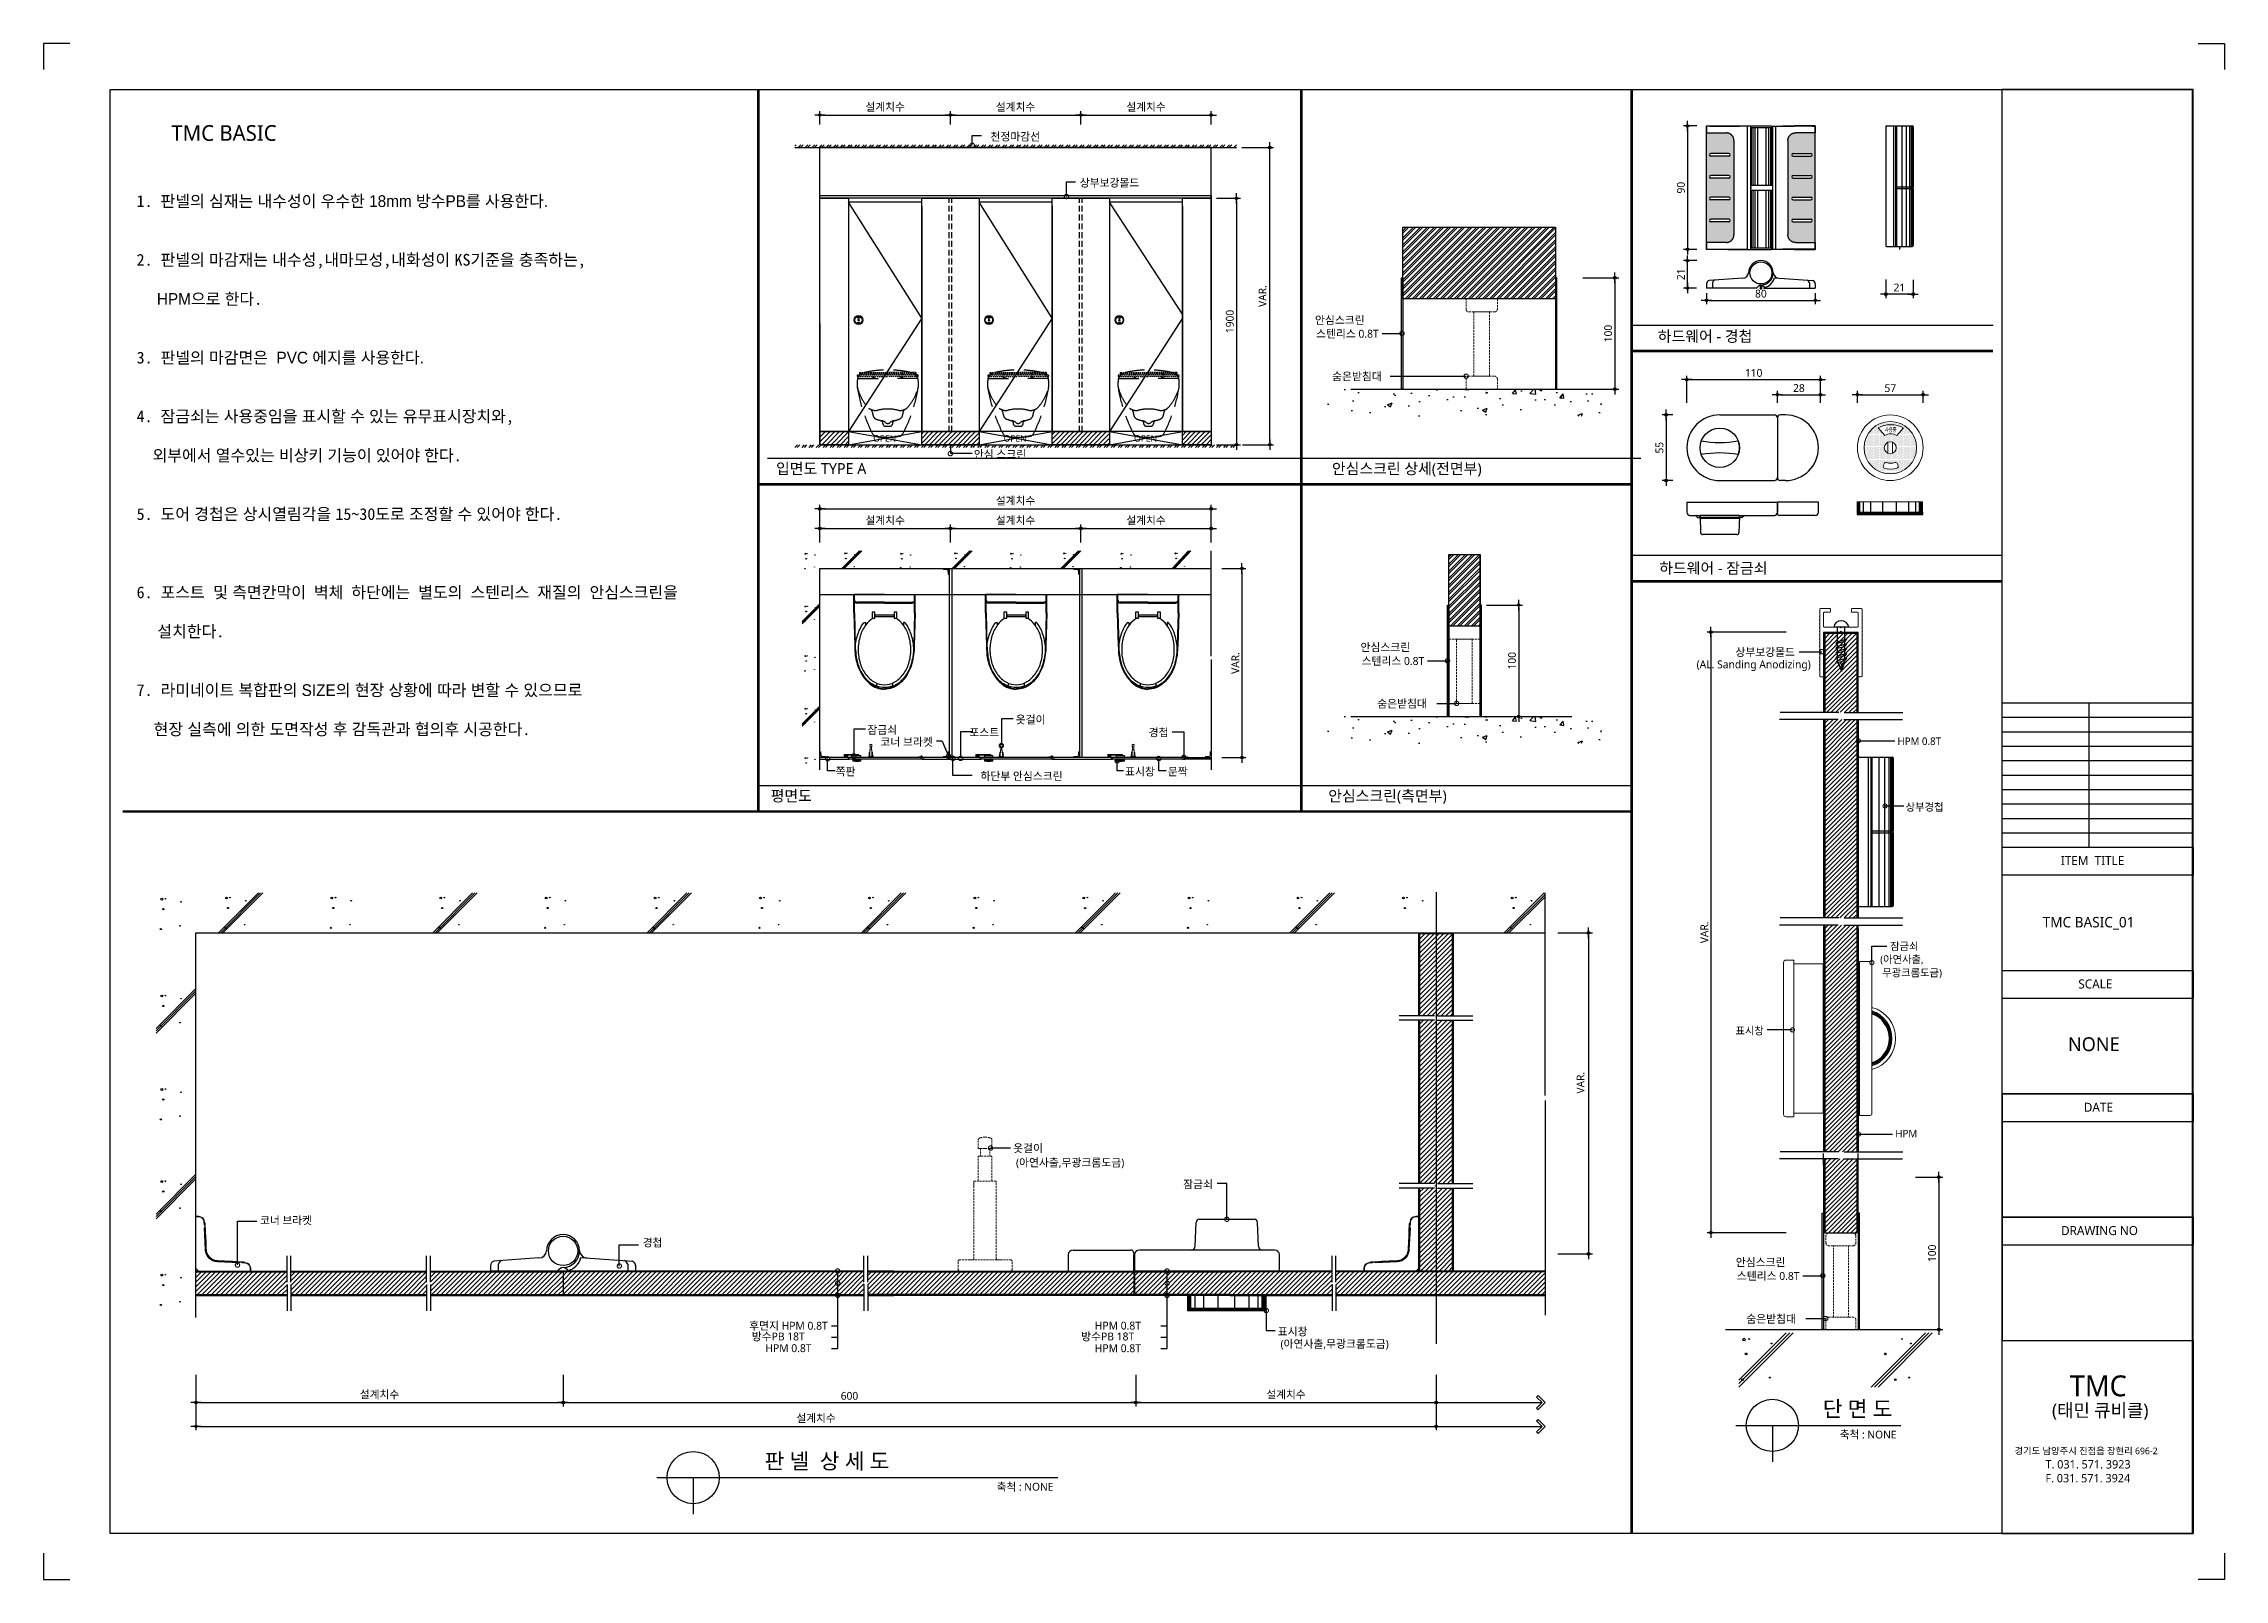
# Model space of a CAD drawing. Extents: x -256 to 8104, y -176 to 5714.
import ezdxf
from ezdxf.enums import TextEntityAlignment as Align

# ---------------------------------------------------------------- set-up
doc = ezdxf.new("R2010")
doc.units = 0
doc.header["$LTSCALE"] = 30
for name, pattern in [('CEN', [62, 60, -1, 0, -1]), ('HIDDEN', [0.375, 0.25, -0.125]), ('HIDDEN2', [4.7625, 3.175, -1.5875])]:
    doc.linetypes.add(name, pattern=pattern)
doc.layers.get('0').update_dxf_attribs({"linetype": 'CONTINUOUS'})
doc.layers.get('DEFPOINTS').update_dxf_attribs({"linetype": 'CONTINUOUS'})
for name, color, linetype in [('02---제품선', 4, 'CONTINUOUS'), ('0_toilet', 6, 'CONTINUOUS'), ('C', 2, 'CONTINUOUS'), ('curior-0Line', 252, 'CONTINUOUS'), ('DIM', 7, 'CONTINUOUS'), ('HAT', 8, 'CONTINUOUS'), ('HID', 9, 'HIDDEN'), ('jac text', 7, 'CONTINUOUS'), ('TIT', 3, 'CONTINUOUS'), ('경첩', 4, 'CONTINUOUS'), ('기타', 1, 'CONTINUOUS'), ('문자', 3, 'CONTINUOUS'), ('부자재', 4, 'CONTINUOUS'), ('상부보강몰드', 4, 'HIDDEN2'), ('옷걸이', 4, 'CONTINUOUS'), ('잠금쇠(회전형)', 4, 'CONTINUOUS'), ('중심선', 1, 'CEN'), ('치수', 1, 'CONTINUOUS'), ('판넬', 2, 'CONTINUOUS'), ('해치', 8, 'CONTINUOUS')]:
    doc.layers.add(name, color=color, linetype=linetype)
doc.styles.add('HDW', font='gulim.ttc')
doc.styles.add('돋움', font='malgun.ttf')
doc.dimstyles.new('10', dxfattribs={"dimscale": 10, "dimtxt": 3, "dimasz": 1, "dimexe": 1.5, "dimexo": 2, "dimgap": 1, "dimtad": 1, "dimdec": 0, "dimlunit": 6, "dimtxsty": '돋움', "dimblk": 'DIMDOT', "dimcen": -1, "dimdle": 1.5, "dimclrt": 3, "dimazin": 3, "dimtfac": 1, "dimtdec": 0, "dimtix": 1, "dimtmove": 2, "dimatfit": 3, "dimldrblk": 'DIMDOT', "dimarcsym": 0})
pattern_1 = [(45, (955.914, 177.946), (-8.55643, 8.55643), [])]
pattern_2 = [(45, (148.375, 66.368), (-8.980256, 8.980256), [])]
pattern_3 = [(45, (151.98, 37.957), (-8.980256, 8.980256), [])]

# ---------------------------------------------------------------- blocks, each defined once
blk = doc.blocks.new('DIMDOT')
at = {"linetype": 'Continuous'}
blk.add_line((-2, 0), (2, 0), dxfattribs=at)
for radius in [0.5, 0.25]:
    blk.add_circle((0, 0), radius, dxfattribs=at)
blk = doc.blocks.new('*D22')
at = {"layer": 'DEFPOINTS', "color": 0}
for p in [(11693.7, 5653.9), (11193.7, 5597.6), (11693.7, 5597.6)]:
    blk.add_point(p, dxfattribs=at)
at = {"layer": 'DIM', "color": 0, "lineweight": -2, "ltscale": 10}
for p, q in [((11193.7, 5617.6), (11193.7, 5668.9)), ((11203.7, 5653.9), (11683.7, 5653.9)), ((11693.7, 5617.6), (11693.7, 5668.9))]:
    blk.add_line(p, q, dxfattribs=at)
at = {"layer": 'DIM', "color": 0, "lineweight": -2, "xscale": 10, "yscale": 10, "zscale": 10, "rotation": 180}
blk.add_blockref('DIMDOT', (11193.7, 5653.9), dxfattribs=at)
at = {"layer": 'DIM', "color": 0, "lineweight": -2, "xscale": 10, "yscale": 10, "zscale": 10}
blk.add_blockref('DIMDOT', (11693.7, 5653.9), dxfattribs=at)
at = {"layer": 'DIM', "color": 3, "insert": (11443.7, 5683.5), "char_height": 30, "attachment_point": 5, "style": '돋움'}
blk.add_mtext('설계치수', dxfattribs=at)
blk = doc.blocks.new('*D23')
at = {"layer": 'DEFPOINTS', "color": 0}
for p in [(12193.7, 5653.9), (11693.7, 5597.6), (12193.7, 5597.6)]:
    blk.add_point(p, dxfattribs=at)
at = {"layer": 'DIM', "color": 0, "lineweight": -2, "ltscale": 10}
for p, q in [((11693.7, 5617.6), (11693.7, 5668.9)), ((11703.7, 5653.9), (12183.7, 5653.9)), ((12193.7, 5617.6), (12193.7, 5668.9))]:
    blk.add_line(p, q, dxfattribs=at)
at = {"layer": 'DIM', "color": 0, "lineweight": -2, "xscale": 10, "yscale": 10, "zscale": 10, "rotation": 180}
blk.add_blockref('DIMDOT', (11693.7, 5653.9), dxfattribs=at)
at = {"layer": 'DIM', "color": 0, "lineweight": -2, "xscale": 10, "yscale": 10, "zscale": 10}
blk.add_blockref('DIMDOT', (12193.7, 5653.9), dxfattribs=at)
at = {"layer": 'DIM', "color": 3, "insert": (11943.7, 5683.5), "char_height": 30, "attachment_point": 5, "style": '돋움'}
blk.add_mtext('설계치수', dxfattribs=at)
blk = doc.blocks.new('*D24')
at = {"layer": 'DEFPOINTS', "color": 0}
for p in [(12693.7, 5653.9), (12193.7, 5597.6), (12693.7, 5597.6)]:
    blk.add_point(p, dxfattribs=at)
at = {"layer": 'DIM', "color": 0, "lineweight": -2, "ltscale": 10}
for p, q in [((12193.7, 5617.6), (12193.7, 5668.9)), ((12203.7, 5653.9), (12683.7, 5653.9)), ((12693.7, 5617.6), (12693.7, 5668.9))]:
    blk.add_line(p, q, dxfattribs=at)
at = {"layer": 'DIM', "color": 0, "lineweight": -2, "xscale": 10, "yscale": 10, "zscale": 10, "rotation": 180}
blk.add_blockref('DIMDOT', (12193.7, 5653.9), dxfattribs=at)
at = {"layer": 'DIM', "color": 0, "lineweight": -2, "xscale": 10, "yscale": 10, "zscale": 10}
blk.add_blockref('DIMDOT', (12693.7, 5653.9), dxfattribs=at)
at = {"layer": 'DIM', "color": 3, "insert": (12443.7, 5683.5), "char_height": 30, "attachment_point": 5, "style": '돋움'}
blk.add_mtext('설계치수', dxfattribs=at)
blk = doc.blocks.new('*D25')
at = {"layer": 'DEFPOINTS', "color": 0}
for p in [(12693.7, 5334.7), (12693.7, 4389.7), (12790.6, 4389.7)]:
    blk.add_point(p, dxfattribs=at)
at = {"layer": 'DIM', "color": 0, "lineweight": -2, "ltscale": 10}
for p, q in [((12713.7, 5334.7), (12805.6, 5334.7)), ((12790.6, 5324.7), (12790.6, 4399.7)), ((12713.7, 4389.7), (12805.6, 4389.7))]:
    blk.add_line(p, q, dxfattribs=at)
at = {"layer": 'DIM', "color": 0, "lineweight": -2, "xscale": 10, "yscale": 10, "zscale": 10}
for p, rotation in [((12790.6, 5334.7), 90), ((12790.6, 4389.7), 270)]:
    blk.add_blockref('DIMDOT', p, dxfattribs=dict(at, rotation=rotation))
at = {"layer": 'DIM', "color": 3, "insert": (12765, 4862.2), "char_height": 30, "attachment_point": 5, "rotation": 90, "style": '돋움'}
blk.add_mtext('1900', dxfattribs=at)
blk = doc.blocks.new('*D17')
at = {"layer": 'DEFPOINTS', "color": 0}
for p in [(12714.7, 3914.8), (12714.7, 3189.8), (12811.6, 3189.8)]:
    blk.add_point(p, dxfattribs=at)
at = {"layer": 'DIM', "color": 0, "lineweight": -2, "ltscale": 10}
for p, q in [((12734.7, 3914.8), (12826.6, 3914.8)), ((12811.6, 3904.8), (12811.6, 3199.8)), ((12734.7, 3189.8), (12826.6, 3189.8))]:
    blk.add_line(p, q, dxfattribs=at)
at = {"layer": 'DIM', "color": 0, "lineweight": -2, "xscale": 10, "yscale": 10, "zscale": 10}
for p, rotation in [((12811.6, 3914.8), 90), ((12811.6, 3189.8), 270)]:
    blk.add_blockref('DIMDOT', p, dxfattribs=dict(at, rotation=rotation))
at = {"layer": 'DIM', "color": 3, "insert": (12786.4, 3552.3), "char_height": 30, "attachment_point": 5, "rotation": 90, "style": '돋움'}
blk.add_mtext('VAR.', dxfattribs=at)
blk = doc.blocks.new('_DOTSMALL')
at = {"color": 0, "linetype": 'ByBlock', "const_width": 0.5}
blk.add_lwpolyline([(-0.0625, 0, 1), (0.0625, 0, 1)], format="xyb", close=True, dxfattribs=at)
blk = doc.blocks.new('A$C63EC304E')
at = {"layer": '치수', "color": 1, "xscale": 2.5, "yscale": 2.5, "zscale": 2.5, "rotation": 234.3098741996962}
blk.add_blockref('_DOTSMALL', (0.31, 0.31), dxfattribs=at)
blk = doc.blocks.new('A$C2BC9653E')
at = {"layer": '치수', "xscale": 0.3333333333333333, "yscale": 0.3333333333333333, "zscale": 0.3333333333333333}
blk.add_blockref('A$C63EC304E', (0, 0), dxfattribs=at)
blk = doc.blocks.new('A$C7FC71301')
at = {"layer": '치수', "rotation": 180}
blk.add_blockref('A$C2BC9653E', (0.21, 0.21), dxfattribs=at)
blk = doc.blocks.new('A$C4A20372B')
at = {"layer": '치수'}
blk.add_blockref('A$C7FC71301', (0, 0), dxfattribs=at)
blk = doc.blocks.new('A$C566469F5')
at = {"layer": '치수'}
blk.add_blockref('A$C4A20372B', (0, 0), dxfattribs=at)
blk = doc.blocks.new('A$C7E317CD4')
at = {"layer": '해치', "xscale": 2, "yscale": 2, "zscale": 2}
blk.add_blockref('A$C566469F5', (0, 0), dxfattribs=at)
blk = doc.blocks.new('A$C601D7F27')
at = {"layer": '치수'}
blk.add_blockref('A$C7E317CD4', (0, 0), dxfattribs=at)
blk = doc.blocks.new('A$C38802C08')
at = {"layer": '치수'}
blk.add_blockref('A$C601D7F27', (0, 0), dxfattribs=at)
blk = doc.blocks.new('*D18')
at = {"layer": 'DEFPOINTS', "color": 0}
for p in [(12693.7, 4068.3), (12193.7, 3995.2), (12693.7, 3995.2)]:
    blk.add_point(p, dxfattribs=at)
at = {"layer": 'DIM', "color": 0, "lineweight": -2, "ltscale": 10}
for p, q in [((12193.7, 4015.2), (12193.7, 4083.3)), ((12203.7, 4068.3), (12683.7, 4068.3)), ((12693.7, 4015.2), (12693.7, 4083.3))]:
    blk.add_line(p, q, dxfattribs=at)
at = {"layer": 'DIM', "color": 0, "lineweight": -2, "xscale": 10, "yscale": 10, "zscale": 10, "rotation": 180}
blk.add_blockref('DIMDOT', (12193.7, 4068.3), dxfattribs=at)
at = {"layer": 'DIM', "color": 0, "lineweight": -2, "xscale": 10, "yscale": 10, "zscale": 10}
blk.add_blockref('DIMDOT', (12693.7, 4068.3), dxfattribs=at)
at = {"layer": 'DIM', "color": 3, "insert": (12443.7, 4098), "char_height": 30, "attachment_point": 5, "style": '돋움'}
blk.add_mtext('설계치수', dxfattribs=at)
blk = doc.blocks.new('*D19')
at = {"layer": 'DEFPOINTS', "color": 0}
for p in [(12693.7, 4143.7), (11193.7, 3995.2), (12693.7, 3995.2)]:
    blk.add_point(p, dxfattribs=at)
at = {"layer": 'DIM', "color": 0, "lineweight": -2, "ltscale": 10}
for p, q in [((11193.7, 4015.2), (11193.7, 4158.7)), ((11203.7, 4143.7), (12683.7, 4143.7)), ((12693.7, 4015.2), (12693.7, 4158.7))]:
    blk.add_line(p, q, dxfattribs=at)
at = {"layer": 'DIM', "color": 0, "lineweight": -2, "xscale": 10, "yscale": 10, "zscale": 10, "rotation": 180}
blk.add_blockref('DIMDOT', (11193.7, 4143.7), dxfattribs=at)
at = {"layer": 'DIM', "color": 0, "lineweight": -2, "xscale": 10, "yscale": 10, "zscale": 10}
blk.add_blockref('DIMDOT', (12693.7, 4143.7), dxfattribs=at)
at = {"layer": 'DIM', "color": 3, "insert": (11943.7, 4173.3), "char_height": 30, "attachment_point": 5, "style": '돋움'}
blk.add_mtext('설계치수', dxfattribs=at)
blk = doc.blocks.new('*D20')
at = {"layer": 'DEFPOINTS', "color": 0}
for p in [(12193.7, 4068.3), (11693.7, 3995.2), (12193.7, 3995.2)]:
    blk.add_point(p, dxfattribs=at)
at = {"layer": 'DIM', "color": 0, "lineweight": -2, "ltscale": 10}
for p, q in [((11693.7, 4015.2), (11693.7, 4083.3)), ((11703.7, 4068.3), (12183.7, 4068.3)), ((12193.7, 4015.2), (12193.7, 4083.3))]:
    blk.add_line(p, q, dxfattribs=at)
at = {"layer": 'DIM', "color": 0, "lineweight": -2, "xscale": 10, "yscale": 10, "zscale": 10, "rotation": 180}
blk.add_blockref('DIMDOT', (11693.7, 4068.3), dxfattribs=at)
at = {"layer": 'DIM', "color": 0, "lineweight": -2, "xscale": 10, "yscale": 10, "zscale": 10}
blk.add_blockref('DIMDOT', (12193.7, 4068.3), dxfattribs=at)
at = {"layer": 'DIM', "color": 3, "insert": (11943.7, 4098), "char_height": 30, "attachment_point": 5, "style": '돋움'}
blk.add_mtext('설계치수', dxfattribs=at)
blk = doc.blocks.new('*D21')
at = {"layer": 'DEFPOINTS', "color": 0}
for p in [(11693.7, 4068.3), (11193.7, 3995.2), (11693.7, 3995.2)]:
    blk.add_point(p, dxfattribs=at)
at = {"layer": 'DIM', "color": 0, "lineweight": -2, "ltscale": 10}
for p, q in [((11193.7, 4015.2), (11193.7, 4083.3)), ((11203.7, 4068.3), (11683.7, 4068.3)), ((11693.7, 4015.2), (11693.7, 4083.3))]:
    blk.add_line(p, q, dxfattribs=at)
at = {"layer": 'DIM', "color": 0, "lineweight": -2, "xscale": 10, "yscale": 10, "zscale": 10, "rotation": 180}
blk.add_blockref('DIMDOT', (11193.7, 4068.3), dxfattribs=at)
at = {"layer": 'DIM', "color": 0, "lineweight": -2, "xscale": 10, "yscale": 10, "zscale": 10}
blk.add_blockref('DIMDOT', (11693.7, 4068.3), dxfattribs=at)
at = {"layer": 'DIM', "color": 3, "insert": (11443.7, 4098), "char_height": 30, "attachment_point": 5, "style": '돋움'}
blk.add_mtext('설계치수', dxfattribs=at)
blk = doc.blocks.new('*D30')
at = {"layer": 'DEFPOINTS', "color": 0}
for p in [(15029.1, 4639.2), (14517.1, 4530.6), (15029.1, 4530.6)]:
    blk.add_point(p, dxfattribs=at)
at = {"layer": 'DIM', "color": 0, "lineweight": -2, "ltscale": 10}
for p, q in [((14517.1, 4550.6), (14517.1, 4654.2)), ((14527.1, 4639.2), (15019.1, 4639.2)), ((15029.1, 4550.6), (15029.1, 4654.2))]:
    blk.add_line(p, q, dxfattribs=at)
at = {"layer": 'DIM', "color": 0, "lineweight": -2, "xscale": 10, "yscale": 10, "zscale": 10, "rotation": 180}
blk.add_blockref('DIMDOT', (14517.1, 4639.2), dxfattribs=at)
at = {"layer": 'DIM', "color": 0, "lineweight": -2, "xscale": 10, "yscale": 10, "zscale": 10}
blk.add_blockref('DIMDOT', (15029.1, 4639.2), dxfattribs=at)
at = {"layer": 'DIM', "color": 3, "insert": (14773.1, 4664.8), "char_height": 30, "attachment_point": 5, "style": '돋움'}
blk.add_mtext('110', dxfattribs=at)
blk = doc.blocks.new('*D31')
at = {"layer": 'DEFPOINTS', "color": 0}
for p in [(14864.1, 4530.6), (15029.1, 4581.3), (15029.1, 4530.6)]:
    blk.add_point(p, dxfattribs=at)
at = {"layer": 'DIM', "color": 0, "lineweight": -2, "ltscale": 10}
for p, q in [((14864.1, 4550.6), (14864.1, 4596.3)), ((14874.1, 4581.3), (15019.1, 4581.3)), ((15029.1, 4550.6), (15029.1, 4596.3))]:
    blk.add_line(p, q, dxfattribs=at)
at = {"layer": 'DIM', "color": 0, "lineweight": -2, "xscale": 10, "yscale": 10, "zscale": 10, "rotation": 180}
blk.add_blockref('DIMDOT', (14864.1, 4581.3), dxfattribs=at)
at = {"layer": 'DIM', "color": 0, "lineweight": -2, "xscale": 10, "yscale": 10, "zscale": 10}
blk.add_blockref('DIMDOT', (15029.1, 4581.3), dxfattribs=at)
at = {"layer": 'DIM', "color": 3, "insert": (14946.6, 4606.8), "char_height": 30, "attachment_point": 5, "style": '돋움'}
blk.add_mtext('28', dxfattribs=at)
blk = doc.blocks.new('*D32')
at = {"layer": 'DEFPOINTS', "color": 0}
for p in [(15170.9, 4530.6), (15422.9, 4581.3), (15422.9, 4530.6)]:
    blk.add_point(p, dxfattribs=at)
at = {"layer": 'DIM', "color": 0, "lineweight": -2, "ltscale": 10}
for p, q in [((15170.9, 4550.6), (15170.9, 4596.3)), ((15180.9, 4581.3), (15412.9, 4581.3)), ((15422.9, 4550.6), (15422.9, 4596.3))]:
    blk.add_line(p, q, dxfattribs=at)
at = {"layer": 'DIM', "color": 0, "lineweight": -2, "xscale": 10, "yscale": 10, "zscale": 10, "rotation": 180}
blk.add_blockref('DIMDOT', (15170.9, 4581.3), dxfattribs=at)
at = {"layer": 'DIM', "color": 0, "lineweight": -2, "xscale": 10, "yscale": 10, "zscale": 10}
blk.add_blockref('DIMDOT', (15422.9, 4581.3), dxfattribs=at)
at = {"layer": 'DIM', "color": 3, "insert": (15296.9, 4606.5), "char_height": 30, "attachment_point": 5, "style": '돋움'}
blk.add_mtext('57', dxfattribs=at)
blk = doc.blocks.new('*D26')
at = {"layer": 'DEFPOINTS', "color": 0}
for p in [(14574.8, 5612), (14519.8, 5138.9), (14574.8, 5138.9)]:
    blk.add_point(p, dxfattribs=at)
at = {"layer": 'DIM', "color": 0, "lineweight": -2, "ltscale": 10}
for p, q in [((14554.8, 5612), (14504.8, 5612)), ((14519.8, 5602), (14519.8, 5148.9)), ((14554.8, 5138.9), (14504.8, 5138.9))]:
    blk.add_line(p, q, dxfattribs=at)
at = {"layer": 'DIM', "color": 0, "lineweight": -2, "xscale": 10, "yscale": 10, "zscale": 10}
for p, rotation in [((14519.8, 5612), 90), ((14519.8, 5138.9), 270)]:
    blk.add_blockref('DIMDOT', p, dxfattribs=dict(at, rotation=rotation))
at = {"layer": 'DIM', "color": 3, "insert": (14494.3, 5375.4), "char_height": 30, "attachment_point": 5, "rotation": 90, "style": '돋움'}
blk.add_mtext('90', dxfattribs=at)
blk = doc.blocks.new('*D27')
at = {"layer": 'DEFPOINTS', "color": 0}
for p in [(14592.4, 4990.6), (15009.5, 4990.6), (15009.5, 4943.3)]:
    blk.add_point(p, dxfattribs=at)
at = {"layer": 'DIM', "color": 0, "lineweight": -2, "ltscale": 10}
for p, q in [((14592.4, 4970.6), (14592.4, 4928.3)), ((14602.4, 4943.3), (14999.5, 4943.3)), ((15009.5, 4970.6), (15009.5, 4928.3))]:
    blk.add_line(p, q, dxfattribs=at)
at = {"layer": 'DIM', "color": 0, "lineweight": -2, "xscale": 10, "yscale": 10, "zscale": 10, "rotation": 180}
blk.add_blockref('DIMDOT', (14592.4, 4943.3), dxfattribs=at)
at = {"layer": 'DIM', "color": 0, "lineweight": -2, "xscale": 10, "yscale": 10, "zscale": 10}
blk.add_blockref('DIMDOT', (15009.5, 4943.3), dxfattribs=at)
at = {"layer": 'DIM', "color": 3, "insert": (14800.9, 4968.8), "char_height": 30, "attachment_point": 5, "style": '돋움'}
blk.add_mtext('80', dxfattribs=at)
blk = doc.blocks.new('*D28')
at = {"layer": 'DEFPOINTS', "color": 0}
for p in [(14519.8, 5095.6), (14574.8, 5095.6), (14574.1, 4990.6)]:
    blk.add_point(p, dxfattribs=at)
at = {"layer": 'DIM', "color": 0, "lineweight": -2, "ltscale": 10}
for p, q in [((14554.8, 5095.6), (14504.8, 5095.6)), ((14519.8, 5000.6), (14519.8, 5085.6)), ((14554.1, 4990.6), (14504.8, 4990.6))]:
    blk.add_line(p, q, dxfattribs=at)
at = {"layer": 'DIM', "color": 0, "lineweight": -2, "xscale": 10, "yscale": 10, "zscale": 10}
for p, rotation in [((14519.8, 5095.6), 90), ((14519.8, 4990.6), 270)]:
    blk.add_blockref('DIMDOT', p, dxfattribs=dict(at, rotation=rotation))
at = {"layer": 'DIM', "color": 3, "insert": (14494.4, 5043.1), "char_height": 30, "attachment_point": 5, "rotation": 90, "style": '돋움'}
blk.add_mtext('21', dxfattribs=at)
blk = doc.blocks.new('*D29')
at = {"layer": 'DEFPOINTS', "color": 0}
for p in [(15279.3, 5042.8), (15384.3, 5042.1), (15279.3, 4967.1)]:
    blk.add_point(p, dxfattribs=at)
at = {"layer": 'DIM', "color": 0, "lineweight": -2, "ltscale": 10}
for p, q in [((15279.3, 5022.8), (15279.3, 4952.1)), ((15384.3, 5022.1), (15384.3, 4952.1)), ((15374.3, 4967.1), (15289.3, 4967.1))]:
    blk.add_line(p, q, dxfattribs=at)
at = {"layer": 'DIM', "color": 0, "lineweight": -2, "xscale": 10, "yscale": 10, "zscale": 10, "rotation": 180}
blk.add_blockref('DIMDOT', (15279.3, 4967.1), dxfattribs=at)
at = {"layer": 'DIM', "color": 0, "lineweight": -2, "xscale": 10, "yscale": 10, "zscale": 10}
blk.add_blockref('DIMDOT', (15384.3, 4967.1), dxfattribs=at)
at = {"layer": 'DIM', "color": 3, "insert": (15331.8, 4992.5), "char_height": 30, "attachment_point": 5, "style": '돋움'}
blk.add_mtext('21', dxfattribs=at)
blk = doc.blocks.new('A$C10E41893')
at = {"layer": '부자재'}
for p, q in [((6, 0), (6, 196)), ((123, 196), (6, 196)), ((123, 192), (6, 192)), ((55, 0), (55, 177)), ((61, 0), (61, 177)), ((6, 0), (6, -196)), ((55, 0), (55, -177)), ((61, 0), (61, -177)), ((123, -192), (6, -192)), ((123, -196), (6, -196))]:
    blk.add_line(p, q, dxfattribs=at)
for points in [[(123, 196, -0.012538), (123, 196), (335, 190, -0.055395), (445, 175, -0.154276), (577, 93, -0.179504), (612, 0, -0.179504)], [(123, 192, -0.012538), (123, 192), (335, 187, -0.055395), (444, 172, -0.154276), (574, 91, -0.179504), (608, 0, -0.179504)], [(157, -72, 0.089162), (200, -119, 0.085733), (270, -155, 0.075373), (359, -168, 0.075373), (447, -155, 0.085733), (517, -119, 0.106084), (567, -62, 0.126931), (583, 0, 0.126931), (567, 62, 0.106084), (517, 119, 0.085733), (447, 155, 0.075373), (359, 168, 0.075373), (270, 155, 0.085733), (200, 119, 0.089162), (157, 72)], [(572, 51), (589, 51), (589, 60, 0.021185), (583, 71, 0.106084), (528, 134, 0.085733), (453, 172, 0.075373), (359, 187, 0.075373), (265, 172, 0.085733), (189, 134, 0.007337), (184, 130), (184, 122), (205, 122)], [(123, -196, 0.012538), (123, -196), (335, -190, 0.055395), (445, -175, 0.154276), (577, -93, 0.179504), (612, 0, 0.179504)], [(123, -192, 0.012538), (123, -192), (335, -187, 0.055395), (444, -172, 0.154276), (574, -91, 0.179504), (608, 0, 0.179504)], [(589, -51, 0.090214), (598, 0, 0.090214), (589, 51, 0.106084)], [(572, -51), (589, -51), (589, -60, -0.021185), (583, -71, -0.106084), (528, -134, -0.085733), (453, -172, -0.075373), (359, -187, -0.075373), (265, -172, -0.085733), (189, -134, -0.007337), (184, -130), (184, -122), (205, -122)]]:
    blk.add_lwpolyline(points, format="xyb", dxfattribs=at)
blk.add_lwpolyline([(138, -61), (119, -61), (119, -79), (157, -79), (157, -61), (138, -61), (147, -61), (147, 61), (138, 61), (157, 61), (157, 79), (119, 79), (119, 61), (138, 61), (138, -61), (119, -61)], dxfattribs=at)
for centre, start, end in [((40, 177), 0, 90), ((46, 177), 0, 90), ((40, -177), 270, 0), ((46, -177), 270, 0)]:
    blk.add_arc(centre, 15, start, end, dxfattribs=at)
blk = doc.blocks.new('*D34')
at = {"layer": 'DEFPOINTS', "color": 0}
for p in [(14482.8, 4504.1), (14437.2, 4252.1), (14482.8, 4252.1)]:
    blk.add_point(p, dxfattribs=at)
at = {"layer": 'DIM', "color": 0, "lineweight": -2, "ltscale": 10}
for p, q in [((14462.8, 4504.1), (14422.2, 4504.1)), ((14437.2, 4494.1), (14437.2, 4262.1)), ((14462.8, 4252.1), (14422.2, 4252.1))]:
    blk.add_line(p, q, dxfattribs=at)
at = {"layer": 'DIM', "color": 0, "lineweight": -2, "xscale": 10, "yscale": 10, "zscale": 10}
for p, rotation in [((14437.2, 4504.1), 90), ((14437.2, 4252.1), 270)]:
    blk.add_blockref('DIMDOT', p, dxfattribs=dict(at, rotation=rotation))
at = {"layer": 'DIM', "color": 3, "insert": (14411.9, 4378.1), "char_height": 30, "attachment_point": 5, "rotation": 90, "style": '돋움'}
blk.add_mtext('55', dxfattribs=at)
blk = doc.blocks.new('*D33')
at = {"layer": 'DEFPOINTS', "color": 0}
for p in [(14918.1, 3671), (14609.4, 1367.7), (14918.1, 1367.7)]:
    blk.add_point(p, dxfattribs=at)
at = {"layer": 'DIM', "color": 0, "lineweight": -2, "ltscale": 10}
for p, q in [((14898.1, 3671), (14594.4, 3671)), ((14609.4, 3661), (14609.4, 1377.7)), ((14898.1, 1367.7), (14594.4, 1367.7))]:
    blk.add_line(p, q, dxfattribs=at)
at = {"layer": 'DIM', "color": 0, "lineweight": -2, "xscale": 10, "yscale": 10, "zscale": 10}
for p, rotation in [((14609.4, 3671), 90), ((14609.4, 1367.7), 270)]:
    blk.add_blockref('DIMDOT', p, dxfattribs=dict(at, rotation=rotation))
at = {"layer": 'DIM', "color": 3, "insert": (14584.1, 2519.4), "char_height": 30, "attachment_point": 5, "rotation": 90, "style": '돋움'}
blk.add_mtext('VAR.', dxfattribs=at)
blk = doc.blocks.new('A$C13EB2441')
for p, q in [((0.84, 7.37), (0.84, 14.11)), ((0.84, 6.74), (0.84, 0))]:
    blk.add_line(p, q)
blk = doc.blocks.new('*D35')
at = {"layer": 'DEFPOINTS', "color": 0}
for p in [(15373.8, 1580.5), (15382.9, 996.2), (15482.8, 996.2)]:
    blk.add_point(p, dxfattribs=at)
at = {"layer": 'DIM', "color": 0, "lineweight": -2, "ltscale": 10}
for p, q in [((15393.8, 1580.5), (15497.8, 1580.5)), ((15482.8, 1570.5), (15482.8, 1006.2)), ((15402.9, 996.2), (15497.8, 996.2))]:
    blk.add_line(p, q, dxfattribs=at)
at = {"layer": 'DIM', "color": 0, "lineweight": -2, "xscale": 10, "yscale": 10, "zscale": 10}
for p, rotation in [((15482.8, 1580.5), 90), ((15482.8, 996.2), 270)]:
    blk.add_blockref('DIMDOT', p, dxfattribs=dict(at, rotation=rotation))
at = {"layer": 'DIM', "color": 3, "insert": (15457.2, 1288.4), "char_height": 30, "attachment_point": 5, "rotation": 90, "style": '돋움'}
blk.add_mtext('100', dxfattribs=at)
blk = doc.blocks.new('*D36')
at = {"layer": 'DEFPOINTS', "color": 0}
for p in [(12790.6, 5529.5), (12918, 5529.5), (12793.1, 4389.7)]:
    blk.add_point(p, dxfattribs=at)
at = {"layer": 'DIM', "color": 0, "lineweight": -2, "ltscale": 10}
for p, q in [((12810.6, 5529.5), (12933, 5529.5)), ((12918, 4399.7), (12918, 5519.5)), ((12813.1, 4389.7), (12933, 4389.7))]:
    blk.add_line(p, q, dxfattribs=at)
at = {"layer": 'DIM', "color": 0, "lineweight": -2, "xscale": 10, "yscale": 10, "zscale": 10}
for p, rotation in [((12918, 5529.5), 90), ((12918, 4389.7), 270)]:
    blk.add_blockref('DIMDOT', p, dxfattribs=dict(at, rotation=rotation))
at = {"layer": 'DIM', "color": 3, "insert": (12890.7, 4959.6), "char_height": 30, "attachment_point": 5, "rotation": 90, "style": '돋움'}
blk.add_mtext('VAR.', dxfattribs=at)
blk = doc.blocks.new('A$C460A2A32')
at = {"color": 0}
for p, q in [((3, 20), (0, 16)), ((3, 20), (9, 20)), ((4, 10), (162, 10)), ((9, 20), (162, 20)), ((13, 32), (11, 30)), ((13, 32), (162, 32)), ((13, 27), (162, 27)), ((312, 32), (162, 32)), ((312, 27), (162, 27)), ((316, 20), (162, 20)), ((321, 10), (162, 10)), ((312, 32), (313, 30)), ((322, 20), (316, 20)), ((322, 20), (324, 16))]:
    blk.add_line(p, q, dxfattribs=at)
for centre, radius, start, end in [((4, 14), 4, 150.0107, 270), ((13, 29), 2, 135, 270), ((109, 28), 26, 182.6717, 198.4118), ((109, 10), 26, 180, 202.6199), ((107, 28), 23, 183.0205, 200.9186), ((107, 10), 23, 180, 205.7715), ((69, 10), 23, 334.2285, 0), ((69, 28), 23, 339.0814, 356.9795), ((67, 10), 26, 337.3801, 0), ((67, 28), 26, 341.5882, 357.3283), ((257, 10), 26, 180, 202.6199), ((257, 28), 26, 182.6717, 198.4118), ((256, 28), 23, 183.0205, 200.9186), ((256, 10), 23, 180, 205.7715), ((217, 10), 23, 334.2285, 0), ((217, 28), 23, 339.0814, 356.9795), ((216, 28), 26, 341.5882, 357.3283), ((216, 10), 26, 337.3801, 0), ((312, 29), 2, 270, 45), ((321, 14), 4, 270, 29.9893)]:
    blk.add_arc(centre, radius, start, end, dxfattribs=at)
blk = doc.blocks.new('*D37')
at = {"layer": 'DEFPOINTS', "color": 0}
for p in [(8801.8, 841.9), (10208.9, 841.9), (10208.9, 716.2)]:
    blk.add_point(p, dxfattribs=at)
at = {"layer": 'DIM', "color": 0, "lineweight": -2, "ltscale": 10}
for p, q in [((8801.8, 821.9), (8801.8, 701.2)), ((10208.9, 821.9), (10208.9, 701.2)), ((8811.8, 716.2), (10198.9, 716.2))]:
    blk.add_line(p, q, dxfattribs=at)
at = {"layer": 'DIM', "color": 0, "lineweight": -2, "xscale": 10, "yscale": 10, "zscale": 10, "rotation": 180}
blk.add_blockref('DIMDOT', (8801.8, 716.2), dxfattribs=at)
at = {"layer": 'DIM', "color": 0, "lineweight": -2, "xscale": 10, "yscale": 10, "zscale": 10}
blk.add_blockref('DIMDOT', (10208.9, 716.2), dxfattribs=at)
at = {"layer": 'DIM', "color": 3, "insert": (9505.3, 745.8), "char_height": 30, "attachment_point": 5, "style": '돋움'}
blk.add_mtext('설계치수', dxfattribs=at)
blk = doc.blocks.new('*D38')
at = {"layer": 'DEFPOINTS', "color": 0}
for p in [(8801.8, 841.9), (13555.7, 841.9), (13555.7, 624.7)]:
    blk.add_point(p, dxfattribs=at)
at = {"layer": 'DIM', "color": 0, "lineweight": -2, "ltscale": 10}
for p, q in [((8801.8, 821.9), (8801.8, 609.7)), ((13555.7, 821.9), (13555.7, 609.7)), ((8811.8, 624.7), (13545.7, 624.7))]:
    blk.add_line(p, q, dxfattribs=at)
at = {"layer": 'DIM', "color": 0, "lineweight": -2, "xscale": 10, "yscale": 10, "zscale": 10, "rotation": 180}
blk.add_blockref('DIMDOT', (8801.8, 624.7), dxfattribs=at)
at = {"layer": 'DIM', "color": 0, "lineweight": -2, "xscale": 10, "yscale": 10, "zscale": 10}
blk.add_blockref('DIMDOT', (13555.7, 624.7), dxfattribs=at)
at = {"layer": 'DIM', "color": 3, "insert": (11178.7, 654.4), "char_height": 30, "attachment_point": 5, "style": '돋움'}
blk.add_mtext('설계치수', dxfattribs=at)
blk = doc.blocks.new('*D39')
at = {"layer": 'DEFPOINTS', "color": 0}
for p in [(12404.8, 841.9), (13555.7, 841.9), (13555.7, 716.2)]:
    blk.add_point(p, dxfattribs=at)
at = {"layer": 'DIM', "color": 0, "lineweight": -2, "ltscale": 10}
for p, q in [((12404.8, 821.9), (12404.8, 701.2)), ((13555.7, 821.9), (13555.7, 701.2)), ((12414.8, 716.2), (13545.7, 716.2))]:
    blk.add_line(p, q, dxfattribs=at)
at = {"layer": 'DIM', "color": 0, "lineweight": -2, "xscale": 10, "yscale": 10, "zscale": 10, "rotation": 180}
blk.add_blockref('DIMDOT', (12404.8, 716.2), dxfattribs=at)
at = {"layer": 'DIM', "color": 0, "lineweight": -2, "xscale": 10, "yscale": 10, "zscale": 10}
blk.add_blockref('DIMDOT', (13555.7, 716.2), dxfattribs=at)
at = {"layer": 'DIM', "color": 3, "insert": (12980.3, 745.8), "char_height": 30, "attachment_point": 5, "style": '돋움'}
blk.add_mtext('설계치수', dxfattribs=at)
blk = doc.blocks.new('*D40')
at = {"layer": 'DEFPOINTS', "color": 0}
for p in [(10208.9, 841.9), (12404.8, 841.9), (12404.8, 716.2)]:
    blk.add_point(p, dxfattribs=at)
at = {"layer": 'DIM', "color": 0, "lineweight": -2, "ltscale": 10}
for p, q in [((10208.9, 821.9), (10208.9, 701.2)), ((12404.8, 821.9), (12404.8, 701.2)), ((10218.9, 716.2), (12394.8, 716.2))]:
    blk.add_line(p, q, dxfattribs=at)
at = {"layer": 'DIM', "color": 0, "lineweight": -2, "xscale": 10, "yscale": 10, "zscale": 10, "rotation": 180}
blk.add_blockref('DIMDOT', (10208.9, 716.2), dxfattribs=at)
at = {"layer": 'DIM', "color": 0, "lineweight": -2, "xscale": 10, "yscale": 10, "zscale": 10}
blk.add_blockref('DIMDOT', (12404.8, 716.2), dxfattribs=at)
at = {"layer": 'DIM', "color": 3, "insert": (11306.9, 741.7), "char_height": 30, "attachment_point": 5, "style": '돋움'}
blk.add_mtext('600', dxfattribs=at)
blk = doc.blocks.new('A$C06B31977')
for p, q in [((1.26, 11.06), (1.26, 21.17)), ((1.26, 10.11), (1.26, 0))]:
    blk.add_line(p, q)
blk = doc.blocks.new('*D41')
at = {"layer": 'DEFPOINTS', "color": 0}
for p in [(14002.5, 2517.5), (14002.5, 1286.2), (14140.3, 1286.2)]:
    blk.add_point(p, dxfattribs=at)
at = {"layer": 'DIM', "color": 0, "lineweight": -2, "ltscale": 10}
for p, q in [((14022.5, 2517.5), (14155.3, 2517.5)), ((14140.3, 2507.5), (14140.3, 1296.2)), ((14022.5, 1286.2), (14155.3, 1286.2))]:
    blk.add_line(p, q, dxfattribs=at)
at = {"layer": 'DIM', "color": 0, "lineweight": -2, "xscale": 10, "yscale": 10, "zscale": 10}
for p, rotation in [((14140.3, 2517.5), 90), ((14140.3, 1286.2), 270)]:
    blk.add_blockref('DIMDOT', p, dxfattribs=dict(at, rotation=rotation))
at = {"layer": 'DIM', "color": 3, "insert": (14109.6, 1942.8), "char_height": 30, "attachment_point": 5, "rotation": 90, "style": '돋움'}
blk.add_mtext('VAR.', dxfattribs=at)
blk = doc.blocks.new('*D42')
at = {"layer": 'DEFPOINTS', "color": 0}
for p in [(13729.4, 3774.8), (13729.4, 3347.4), (13872.3, 3347.4)]:
    blk.add_point(p, dxfattribs=at)
at = {"layer": 'DIM', "color": 0, "lineweight": -2, "ltscale": 10}
for p, q in [((13749.4, 3774.8), (13887.3, 3774.8)), ((13872.3, 3764.8), (13872.3, 3357.4)), ((13749.4, 3347.4), (13887.3, 3347.4))]:
    blk.add_line(p, q, dxfattribs=at)
at = {"layer": 'DIM', "color": 0, "lineweight": -2, "xscale": 10, "yscale": 10, "zscale": 10}
for p, rotation in [((13872.3, 3774.8), 90), ((13872.3, 3347.4), 270)]:
    blk.add_blockref('DIMDOT', p, dxfattribs=dict(at, rotation=rotation))
at = {"layer": 'DIM', "color": 3, "insert": (13846.7, 3561.1), "char_height": 30, "attachment_point": 5, "rotation": 90, "style": '돋움'}
blk.add_mtext('100', dxfattribs=at)
blk = doc.blocks.new('*D43')
at = {"layer": 'DEFPOINTS', "color": 0}
for p in [(14098.1, 5029.8), (14098.1, 4602.3), (14241, 4602.3)]:
    blk.add_point(p, dxfattribs=at)
at = {"layer": 'DIM', "color": 0, "lineweight": -2, "ltscale": 10}
for p, q in [((14118.1, 5029.8), (14256, 5029.8)), ((14241, 5019.8), (14241, 4612.3)), ((14118.1, 4602.3), (14256, 4602.3))]:
    blk.add_line(p, q, dxfattribs=at)
at = {"layer": 'DIM', "color": 0, "lineweight": -2, "xscale": 10, "yscale": 10, "zscale": 10}
for p, rotation in [((14241, 5029.8), 90), ((14241, 4602.3), 270)]:
    blk.add_blockref('DIMDOT', p, dxfattribs=dict(at, rotation=rotation))
at = {"layer": 'DIM', "color": 3, "insert": (14215.4, 4816), "char_height": 30, "attachment_point": 5, "rotation": 90, "style": '돋움'}
blk.add_mtext('100', dxfattribs=at)
blk = doc.blocks.new('BASIC_01', base_point=(8473.5, 213.7))
h = blk.add_hatch()
h.set_pattern_fill('ANSI31', color=2, style=0)
h.set_pattern_definition([(45, (11709.89, 1810.6277), (-2.245064, 2.245064), [])])
h.paths.add_polyline_path([(13604.4, 3774.8), (13599.4, 3774.8), (13599.4, 3563.2, -1), (13599.4, 3559), (13599.4, 3347.4), (13604.4, 3347.4)])
h.paths.add_polyline_path([(13729.4, 3559, -1), (13729.4, 3563.2), (13729.4, 3774.8), (13724.4, 3774.8), (13724.4, 3347.4), (13729.4, 3347.4)])
at = {"layer": 'HAT'}
h = blk.add_hatch(dxfattribs=at)
h.set_pattern_fill('ANSI32', color=256, scale=2, style=0)
h.set_pattern_definition([(45, (-142.39, -103.52), (-13.470384, 13.470384), []), (45, (-133.41, -103.52), (-13.470384, 13.470384), [])])
h.paths.add_polyline_path([(11097, 5539.5), (12790.6, 5539.5), (12790.6, 5529.5), (11097, 5529.5)])
h = blk.add_hatch(dxfattribs=at)
h.set_pattern_fill('ANSI32', color=256, scale=2, style=0)
h.set_pattern_definition([(45, (171.724, -29.362), (-13.470384, 13.470384), []), (45, (180.704, -29.362), (-13.470384, 13.470384), [])])
h.paths.add_polyline_path([(13428.6, 5223.6), (14014, 5223.6), (14014, 4948.9), (13428.6, 4948.9)])
h = blk.add_hatch(dxfattribs=at)
h.set_pattern_fill('ANSI32', color=256, scale=2, style=0)
h.set_pattern_definition([(45, (-142.39, 78.46), (-13.470384, 13.470384), []), (45, (-133.41, 78.46), (-13.470384, 13.470384), [])])
h.paths.add_polyline_path([(11097, 4379.2), (12790.6, 4379.2), (12790.6, 4389.2), (11097, 4389.2)])
h = blk.add_hatch(dxfattribs=at)
h.set_pattern_fill('ANSI32', color=256, scale=2, style=0)
h.set_pattern_definition([(45, (8523.04, -29.362), (-13.470384, 13.470384), []), (45, (8532.021, -29.362), (-13.470384, 13.470384), [])])
h.paths.add_polyline_path([(13724.4, 3968.6), (13604.4, 3968.6), (13604.4, 3694), (13724.4, 3694), (13724.4, 3774.8)])
at = {"layer": 'HAT', "transparency": 33554687}
h = blk.add_hatch(dxfattribs=at)
h.set_pattern_fill('ANSI31', color=256, scale=3.811219)
h.set_pattern_definition(pattern_1)
h.paths.add_polyline_path([(15099.4, 3363.3), (15120.5, 3363.3), (15169.5, 3363.3), (15169.5, 3666.3), (15045.6, 3666.3), (15045.6, 3363.3)])
at = {"layer": 'HAT'}
h = blk.add_hatch(dxfattribs=at)
h.set_pattern_fill('ANSI31', color=256, scale=3.811219, style=0)
h.set_pattern_definition(pattern_1)
edge = h.paths.add_edge_path()
edge.add_line((15169.5, 3289.2), (15112.9, 3289.2))
edge.add_arc((15110.9, 3289.2), 1.99, -54.30987, 0, ccw=False)
edge.add_arc((15110.9, 3289.2), 1.99, 125.69013, 305.69013, ccw=False)
edge.add_arc((15110.9, 3289.2), 1.99, 0, 125.69013, ccw=False)
edge.add_line((15112.9, 3289.2), (15169.5, 3289.2))
edge.add_line((15169.5, 3289.2), (15169.5, 3335.7))
edge.add_line((15169.5, 3335.7), (15159.7, 3335.7))
edge.add_spline(control_points=[(15157, 3328.2), (15157.9, 3330.7), (15158.8, 3333.2), (15159.7, 3335.7)], knot_values=[0, 0, 0, 0, 0.152076, 0.152076, 0.152076, 0.152076], degree=3, periodic=0)
edge.add_line((15159.7, 3335.7), (15107.5, 3335.7))
edge.add_line((15107.5, 3335.7), (15107.5, 2574.8))
edge.add_line((15107.5, 2574.8), (15161.6, 2574.8))
edge.add_spline(control_points=[(15161.6, 2574.8), (15164.6, 2583.1), (15167.5, 2590.6), (15169.5, 2594.2)], knot_values=[0.152076, 0.152076, 0.152076, 0.152076, 0.673721, 0.673721, 0.673721, 0.673721], degree=3, periodic=0)
edge.add_spline(control_points=[(15171.8, 2574.8), (15172.3, 2584.4), (15173.3, 2598.9), (15170.5, 2596.1), (15169.5, 2594.2)], knot_values=[0.673721, 0.673721, 0.673721, 0.673721, 1.332503, 1.60798, 1.60798, 1.60798, 1.60798], degree=3, periodic=0)
edge.add_line((15169.5, 2594.2), (15169.5, 3289.2))
h.paths.add_polyline_path([(15107.5, 3335.7), (15045.6, 3335.7), (15045.6, 2574.8), (15107.5, 2574.8)])
h = blk.add_hatch(dxfattribs=at)
h.set_pattern_fill('ANSI31', color=256, scale=3.811219, style=0)
h.set_pattern_definition(pattern_1)
h.paths.add_polyline_path([(15107.5, 2112.2), (15045.6, 2112.2), (15045.6, 1678.2), (15107.5, 1678.2), (15107.5, 1782.5, -0.567825), (15107.5, 1785.9)])
h.paths.add_polyline_path([(15169.5, 2112.2), (15107.5, 2112.2), (15107.5, 1785.9, -0.582142), (15110.5, 1784.2), (15169.5, 1784.2)])
edge = h.paths.add_edge_path()
edge.add_line((15169.5, 1784.2), (15110.5, 1784.2))
edge.add_arc((15108.6, 1784.2), 1.99, -54.30987, 0, ccw=False)
edge.add_arc((15108.6, 1784.2), 1.99, 239.17799, 305.69013, ccw=False)
edge.add_line((15107.5, 1782.5), (15107.5, 1678.2))
edge.add_line((15107.5, 1678.2), (15161.6, 1678.2))
edge.add_spline(control_points=[(15161.6, 1678.2), (15164.6, 1686.5), (15167.5, 1694), (15169.5, 1697.6)], knot_values=[0.152076, 0.152076, 0.152076, 0.152076, 0.673721, 0.673721, 0.673721, 0.673721], degree=3, periodic=0)
edge.add_line((15169.5, 1697.6), (15169.5, 1784.2))
h.paths.add_polyline_path([(15107.5, 2547.2), (15045.6, 2547.2), (15045.6, 2112.2), (15107.5, 2112.2)])
edge = h.paths.add_edge_path()
edge.add_line((15169.5, 2547.2), (15159.7, 2547.2))
edge.add_spline(control_points=[(15157, 2539.7), (15157.9, 2542.2), (15158.8, 2544.7), (15159.7, 2547.2)], knot_values=[0, 0, 0, 0, 0.152076, 0.152076, 0.152076, 0.152076], degree=3, periodic=0)
edge.add_line((15159.7, 2547.2), (15107.5, 2547.2))
edge.add_line((15107.5, 2547.2), (15107.5, 2112.2))
edge.add_line((15107.5, 2112.2), (15169.5, 2112.2))
edge.add_line((15169.5, 2112.2), (15169.5, 2547.2))
at = {"layer": 'HAT', "transparency": 33554687}
h = blk.add_hatch(dxfattribs=at)
h.set_pattern_fill('ANSI31', color=256, scale=3.811219, style=0)
h.set_pattern_definition(pattern_1)
h.paths.add_polyline_path([(15097.5, 1650.5), (15045.6, 1650.5), (15045.6, 1367.7), (15107.5, 1367.7), (15107.5, 1650.5)])
h.paths.add_polyline_path([(15169.5, 1650.5), (15118.6, 1650.5), (15107.5, 1650.5), (15107.5, 1367.7), (15169.5, 1367.7)])
at = {"layer": '해치'}
h = blk.add_hatch(dxfattribs=at)
h.set_pattern_fill('DOTS', color=256, scale=2.628474)
h.set_pattern_definition([(0, (11630.654, 5946.9984), (2.086351, 4.172702), [0, -4.172702])])
edge = h.paths.add_edge_path()
edge.add_line((14592.9, 5165.4), (14592.9, 5165.4))
edge.add_spline(control_points=[(14592.9, 5165.4), (14593.1, 5165.4), (14604.7, 5165.4)], knot_values=[-0.724312, -0.724312, -0.724312, 0.724312, 0.724312, 0.724312], weights=[1, 0.748956, 1], degree=2, periodic=0)
edge.add_line((14604.7, 5165.4), (14668.6, 5165.4))
edge.add_spline(control_points=[(14668.6, 5165.4), (14697.5, 5165.4), (14697.5, 5194.3)], knot_values=[-1.570796, -1.570796, -1.570796, 0, 0, 0], weights=[1, 0.707107, 1], degree=2, periodic=0)
edge.add_line((14697.5, 5194.3), (14697.5, 5556.5))
edge.add_spline(control_points=[(14697.5, 5556.5), (14697.5, 5585.4), (14668.6, 5585.4)], knot_values=[0, 0, 0, 1.570796, 1.570796, 1.570796], weights=[1, 0.707107, 1], degree=2, periodic=0)
edge.add_line((14668.6, 5585.4), (14604.7, 5585.4))
edge.add_spline(control_points=[(14604.7, 5585.4), (14593.1, 5585.4), (14592.9, 5585.4)], knot_values=[-0.724312, -0.724312, -0.724312, 0.724312, 0.724312, 0.724312], weights=[1, 0.748956, 1], degree=2, periodic=0)
edge.add_line((14592.9, 5585.4), (14592.9, 5165.4))
h.paths.add_polyline_path([(14677.8, 5506.7, -0.414214), (14683, 5501.4, -0.414214), (14677.8, 5496.2), (14609.4, 5496.2, -0.414214), (14604.2, 5501.4, -0.414214), (14609.4, 5506.7)], flags=16)
h.paths.add_polyline_path([(14677.8, 5422.7, -0.414214), (14683, 5417.4, -0.414214), (14677.8, 5412.2), (14609.4, 5412.2, -0.414214), (14604.2, 5417.4, -0.414214), (14609.4, 5422.7)], flags=16)
h.paths.add_polyline_path([(14677.8, 5338.7, -0.414214), (14683, 5333.4, -0.414214), (14677.8, 5328.2), (14609.4, 5328.2, -0.414214), (14604.2, 5333.4, -0.414214), (14609.4, 5338.7)], flags=16)
h.paths.add_polyline_path([(14677.8, 5254.7, -0.414214), (14683, 5249.4, -0.414214), (14677.8, 5244.1), (14609.4, 5244.1, -0.414214), (14604.2, 5249.4, -0.414214), (14609.4, 5254.7)], flags=16)
h = blk.add_hatch(dxfattribs=at)
h.set_pattern_fill('DOTS', color=256, scale=2.628474)
h.set_pattern_definition([(0, (11156.0365, 5946.9984), (2.086351, 4.1727023), [0, -4.1727023])])
edge = h.paths.add_edge_path()
edge.add_spline(control_points=[(14904.3, 5556.5), (14904.3, 5585.4), (14933.2, 5585.4)], knot_values=[0, 0, 0, 1.570796, 1.570796, 1.570796], weights=[1, 0.707107, 1], degree=2, periodic=0)
edge.add_line((14933.2, 5585.4), (14997.1, 5585.4))
edge.add_spline(control_points=[(14997.1, 5585.4), (15008.7, 5585.4), (15008.9, 5585.4)], knot_values=[-0.724312, -0.724312, -0.724312, 0.724312, 0.724312, 0.724312], weights=[1, 0.748956, 1], degree=2, periodic=0)
edge.add_line((15009, 5585.4), (15009, 5165.4))
edge.add_line((15009, 5165.4), (15008.9, 5165.4))
edge.add_spline(control_points=[(15008.9, 5165.4), (15008.7, 5165.4), (14997.1, 5165.4)], knot_values=[-0.724312, -0.724312, -0.724312, 0.724312, 0.724312, 0.724312], weights=[1, 0.748956, 1], degree=2, periodic=0)
edge.add_line((14997.1, 5165.4), (14933.2, 5165.4))
edge.add_spline(control_points=[(14933.2, 5165.4), (14904.3, 5165.4), (14904.3, 5194.3)], knot_values=[-1.570796, -1.570796, -1.570796, 0, 0, 0], weights=[1, 0.707107, 1], degree=2, periodic=0)
edge.add_line((14904.3, 5194.3), (14904.3, 5556.5))
h.paths.add_polyline_path([(14924.1, 5506.7, 0.414214), (14918.8, 5501.4, 0.414214), (14924.1, 5496.2), (14992.4, 5496.2, 0.414214), (14997.7, 5501.4, 0.414214), (14992.4, 5506.7)], flags=16)
h.paths.add_polyline_path([(14924.1, 5422.7, 0.414214), (14918.8, 5417.4, 0.414214), (14924.1, 5412.2), (14992.4, 5412.2, 0.414214), (14997.7, 5417.4, 0.414214), (14992.4, 5422.7)], flags=16)
h.paths.add_polyline_path([(14924.1, 5338.7, 0.414214), (14918.8, 5333.4, 0.414214), (14924.1, 5328.2), (14992.4, 5328.2, 0.414214), (14997.7, 5333.4, 0.414214), (14992.4, 5338.7)], flags=16)
h.paths.add_polyline_path([(14924.1, 5254.7, 0.414214), (14918.8, 5249.4, 0.414214), (14924.1, 5244.1), (14992.4, 5244.1, 0.414214), (14997.7, 5249.4, 0.414214), (14992.4, 5254.7)], flags=16)
h = blk.add_hatch(dxfattribs=at)
h.set_pattern_fill('AR-CONC', color=256, style=0)
h.set_pattern_definition([(50, (11709.89, 3065.54), (182.185, -15.939), [19.05, -209.55]), (355, (11709.89, 3065.54), (-35.243, 191.057), [15.24, -167.64]), (100.451, (11725.07, 3064.22), (146.943, 175.117), [16.19, -178.09]), (46.184, (11709.9, 3116.34), (271.079, -42.042), [28.575, -314.325]), (96.636, (11732.48, 3112.84), (237.404, 247.426), [24.285, -267.135]), (351.184, (11709.9, 3116.34), (237.405, 247.425), [22.86, -251.46]), (21, (11735.29, 3103.64), (151.615, -102.2655), [19.05, -209.55]), (326, (11735.29, 3103.64), (61.802, 184.188), [15.24, -167.64]), (71.4514, (11747.92, 3095.12), (213.416, 81.923), [16.19, -178.09]), (37.5, (11709.89, 3065.545), (3.0886, 84.555), [0, -165.608, 0, -170.18, 0, -168.275]), (7.5, (11709.89, 3065.545), (66.8197, 100.1806), [0, -97.028, 0, -161.798, 0, -64.135]), (327.5, (11653.25, 3065.545), (135.5906, -5.7287), [0, -63.5, 0, -198.12, 0, -262.89]), (317.5, (11627.85, 3065.54), (148.129, 25.4265), [0, -82.55, 0, -131.572, 0, -186.69])])
h.paths.add_polyline_path([(14189.5, 4499.3), (14189.5, 4602.3), (13139.3, 4602.3), (13139.3, 4499.3)])
at = {"layer": '해치', "transparency": 33554687}
h = blk.add_hatch(dxfattribs=at)
h.set_pattern_fill('ANSI31', color=3, scale=4)
h.set_pattern_definition(pattern_3)
h.paths.add_polyline_path([(11193.7, 4439.7), (11303.7, 4439.7), (11303.7, 4389.7), (11193.7, 4389.7)])
h = blk.add_hatch(dxfattribs=at)
h.set_pattern_fill('ANSI31', color=3, scale=4)
h.set_pattern_definition(pattern_3)
h.paths.add_polyline_path([(11583.7, 4439.7), (11803.7, 4439.7), (11803.7, 4389.7), (11583.7, 4389.7)])
h.paths.add_polyline_path([(12083.7, 4439.7), (12303.7, 4439.7), (12303.7, 4389.7), (12083.7, 4389.7)])
h.paths.add_polyline_path([(12583.7, 4439.7), (12693.7, 4439.7), (12693.7, 4389.7), (12583.7, 4389.7)])
at = {"layer": '해치'}
h = blk.add_hatch(dxfattribs=at)
h.set_pattern_fill('DOTS', color=256, scale=2.628474)
h.set_pattern_definition([(0, (9602.8484, 920.721), (2.086351, 4.1727023), [0, -4.1727023])])
h.paths.add_polyline_path([(15397.5, 4378.1, 1), (15196.2, 4378.1, 1)])
h.paths.add_polyline_path([(15273.9, 4378.1, -1), (15319.8, 4378.1, -1)], flags=16)
h.paths.add_polyline_path([(15321.6, 4425.3, 0.250537), (15275.7, 4425.3), (15249.9, 4453.8, -0.258173), (15347.4, 4453.8)], flags=16)
h.paths.add_polyline_path([(15324.3, 4316.6), (15327.1, 4308.5, -0.437988), (15322.3, 4299.4, -0.127495), (15275.1, 4299.4, -0.437988), (15270.2, 4308.5), (15273, 4316.6, -0.407197), (15281.8, 4321, 0.156299), (15315.5, 4321, -0.407197)], flags=16)
h.paths.add_polyline_path([(15272.3, 4432.3), (15272.3, 4461.6), (15324.6, 4461.6), (15324.6, 4432.3)], flags=8)
h = blk.add_hatch(dxfattribs=at)
h.set_pattern_fill('AR-CONC', color=256, style=0)
h.set_pattern_definition([(50, (11709.89, 1810.63), (182.185, -15.939), [19.05, -209.55]), (355, (11709.89, 1810.63), (-35.243, 191.057), [15.24, -167.64]), (100.451, (11725.07, 1809.3), (146.943, 175.117), [16.19, -178.09]), (46.184, (11709.9, 1861.43), (271.079, -42.042), [28.575, -314.325]), (96.636, (11732.48, 1857.92), (237.404, 247.426), [24.285, -267.135]), (351.184, (11709.9, 1861.43), (237.405, 247.425), [22.86, -251.46]), (21, (11735.29, 1848.73), (151.615, -102.2655), [19.05, -209.55]), (326, (11735.29, 1848.73), (61.802, 184.188), [15.24, -167.64]), (71.4514, (11747.92, 1840.2), (213.416, 81.923), [16.19, -178.09]), (37.5, (11709.89, 1810.63), (3.0886, 84.555), [0, -165.608, 0, -170.18, 0, -168.275]), (7.5, (11709.89, 1810.63), (66.8197, 100.1806), [0, -97.028, 0, -161.798, 0, -64.135]), (327.5, (11653.25, 1810.63), (135.5906, -5.7287), [0, -63.5, 0, -198.12, 0, -262.89]), (317.5, (11627.85, 1810.63), (148.129, 25.4265), [0, -82.55, 0, -131.572, 0, -186.69])])
h.paths.add_polyline_path([(14189.5, 3244.4), (14189.5, 3347.4), (13139.3, 3347.4), (13139.3, 3244.4)])
h = blk.add_hatch(dxfattribs=at)
h.set_pattern_fill('ANSI31', color=256, scale=4, style=0)
h.set_pattern_definition([(45, (-262754.705, -55930.244), (-8.9802561, 8.9802561), [])])
edge = h.paths.add_edge_path()
edge.add_line((13555.7, 2514.2), (13493.3, 2514.2))
edge.add_line((13493.3, 2514.2), (13492.4, 2513.3))
edge.add_line((13492.4, 2513.3), (13492.4, 2412.9))
edge.add_line((13492.4, 2412.9), (13535.2, 2412.9))
edge.add_line((13535.2, 2412.9), (13535.2, 2371.4))
edge.add_line((13535.2, 2371.4), (13492.4, 2371.4))
edge.add_line((13492.4, 2371.4), (13492.4, 2199.7))
edge.add_line((13492.4, 2199.7), (13548.9, 2199.7))
edge.add_spline(control_points=[(13548.9, 2199.7), (13551.7, 2207.3), (13557.7, 2222.7), (13553.9, 2191.7), (13555.4, 2189.3), (13555.7, 2189.2)], knot_values=[0.456227, 0.456227, 0.456227, 0.456227, 2.847595, 6.178025, 6.737145, 6.737145, 6.737145, 6.737145], degree=3, periodic=0)
edge.add_spline(control_points=[(13555.4, 2189.4), (13555.5, 2192.5), (13555.5, 2195.2), (13554.9, 2195.6), (13554.9, 2195.6)], knot_values=[0.891967, 0.891967, 0.891967, 0.891967, 1.280656, 1.337888, 1.337888, 1.337888, 1.337888], degree=3, periodic=0)
edge.add_line((13555.7, 2189.2), (13555.7, 2514.2))
edge = h.paths.add_edge_path()
edge.add_line((13619, 2514.2), (13555.7, 2514.2))
edge.add_line((13555.7, 2514.2), (13555.7, 2189.2))
edge.add_spline(control_points=[(13555.7, 2189.2), (13556.8, 2189), (13559.1, 2193.4), (13561.7, 2199.7)], knot_values=[6.737145, 6.737145, 6.737145, 6.737145, 8.913909, 8.913909, 8.913909, 8.913909], degree=3, periodic=0)
edge.add_spline(control_points=[(13561.7, 2199.7), (13563.8, 2204.5), (13566.1, 2210.4), (13568.4, 2216.4)], knot_values=[8.913909, 8.913909, 8.913909, 8.913909, 10.573873, 10.573873, 10.573873, 10.573873], degree=3, periodic=0)
edge.add_line((13561.7, 2199.7), (13619, 2199.7))
edge.add_line((13619, 2199.7), (13619, 2371.4))
edge.add_line((13619, 2371.4), (13576.2, 2371.4))
edge.add_line((13576.2, 2371.4), (13576.2, 2412.9))
edge.add_line((13576.2, 2412.9), (13619, 2412.9))
edge.add_line((13619, 2412.9), (13619, 2514.2))
h.paths.add_polyline_path([(13619, 2412.9), (13576.2, 2412.9), (13576.2, 2371.4), (13619, 2371.4)], flags=16)
h.paths.add_polyline_path([(13535.2, 2412.9), (13492.4, 2412.9), (13492.4, 2371.4), (13535.2, 2371.4)], flags=16)
h = blk.add_hatch(dxfattribs=at)
h.set_pattern_fill('ANSI31', color=256, scale=4, style=0)
h.set_pattern_definition([(45, (13555.699, 1869.205), (-8.98026, 8.98026), [])])
h.paths.add_polyline_path([(13619, 2182.5), (13492.4, 2182.5), (13492.4, 1555.9), (13619, 1555.9)])
at = {"layer": '해치', "transparency": 33554687}
h = blk.add_hatch(dxfattribs=at)
h.set_pattern_fill('ANSI31', color=256, scale=4)
h.set_pattern_definition(pattern_2)
edge = h.paths.add_edge_path()
edge.add_spline(control_points=[(13555.7, 1528.3), (13555.4, 1528.4), (13554.3, 1530.1), (13555.2, 1540), (13555.4, 1545.6)], knot_values=[1.337888, 1.337888, 1.337888, 1.337888, 1.524261, 2.245715, 2.245715, 2.245715, 2.245715], degree=3, periodic=0)
edge.add_spline(control_points=[(13555.7, 1545.4), (13555.4, 1545.5), (13553.9, 1547.9), (13557.7, 1578.9), (13551.7, 1563.5), (13548.9, 1555.9)], knot_values=[0.152076, 0.152076, 0.152076, 0.152076, 0.338449, 1.448592, 2.245715, 2.245715, 2.245715, 2.245715], degree=3, periodic=0)
edge.add_spline(control_points=[(13555.4, 1545.6), (13555.5, 1548.7), (13555.5, 1551.4), (13554.9, 1551.7), (13554.9, 1551.8)], knot_values=[0.891967, 0.891967, 0.891967, 0.891967, 1.280656, 1.337888, 1.337888, 1.337888, 1.337888], degree=3, periodic=0)
edge.add_spline(control_points=[(13554.9, 1551.8), (13553.9, 1551.9), (13551.5, 1545.8), (13548.9, 1538.7)], knot_values=[0.152076, 0.152076, 0.152076, 0.152076, 0.891967, 0.891967, 0.891967, 0.891967], degree=3, periodic=0)
edge.add_spline(control_points=[(13547.3, 1534.3), (13547.9, 1535.8), (13548.4, 1537.3), (13548.9, 1538.7)], knot_values=[0, 0, 0, 0, 0.152076, 0.152076, 0.152076, 0.152076], degree=3, periodic=0)
edge.add_line((13548.9, 1538.7), (13492.4, 1538.7))
edge.add_line((13492.4, 1538.7), (13492.4, 1366.3))
edge.add_line((13492.4, 1366.3), (13537.1, 1366.3))
edge.add_line((13537.1, 1366.3), (13537.1, 1324.8))
edge.add_line((13537.1, 1324.8), (13492.4, 1324.8))
edge.add_line((13492.4, 1324.8), (13492.4, 1220.5))
edge.add_line((13492.4, 1220.5), (13555.7, 1220.5))
edge.add_line((13555.7, 1220.5), (13555.7, 1528.2))
h.paths.add_polyline_path([(13619, 1366.3), (13574.3, 1366.3), (13574.3, 1324.8), (13619, 1324.8)])
h.paths.add_polyline_path([(13537.1, 1366.3), (13492.4, 1366.3), (13492.4, 1324.8), (13537.1, 1324.8)], flags=16)
h = blk.add_hatch(dxfattribs=at)
h.set_pattern_fill('ANSI31', color=256, scale=4)
h.set_pattern_definition(pattern_2)
h.paths.add_polyline_path([(13619, 1477.8), (13555.7, 1477.8), (13555.7, 1220.5), (13619, 1220.5), (13619, 1324.8), (13574.3, 1324.8), (13574.3, 1366.3), (13619, 1366.3)])
edge = h.paths.add_edge_path()
edge.add_line((13619, 1538.7), (13561.7, 1538.7))
edge.add_spline(control_points=[(13561.7, 1538.7), (13559.1, 1532.4), (13556.8, 1528.1), (13555.7, 1528.3)], knot_values=[2.245715, 2.245715, 2.245715, 2.245715, 2.971303, 2.971303, 2.971303, 2.971303], degree=3, periodic=0)
edge.add_line((13555.7, 1528.3), (13555.7, 1477.8))
edge.add_line((13555.7, 1477.8), (13619, 1477.8))
edge.add_line((13619, 1477.8), (13619, 1538.7))
h = blk.add_hatch(dxfattribs=at)
h.set_pattern_fill('ANSI31', color=256, scale=4, style=0)
h.set_pattern_definition(pattern_2)
h.paths.add_polyline_path([(9150.8, 1168.9), (9150.8, 1178.4), (9150.8, 1217.2), (8801.8, 1217.2), (8801.8, 1130.5), (9150.8, 1130.5)])
h.paths.add_polyline_path([(9165.4, 1168.9), (9165.4, 1178.4), (9165.4, 1217.2), (9685.9, 1217.2), (9685.9, 1168.9), (9685.9, 1130.5), (9165.4, 1130.5)])
at = {"layer": '해치'}
h = blk.add_hatch(dxfattribs=at)
h.set_pattern_fill('ANSI31', color=256, scale=4)
h.set_pattern_definition(pattern_2)
h.paths.add_polyline_path([(10208.9, 1130.5), (10208.9, 1217.2), (9700.5, 1217.2), (9700.5, 1130.5)])
at = {"layer": '해치', "transparency": 33554687}
h = blk.add_hatch(dxfattribs=at)
h.set_pattern_fill('ANSI31', color=256, scale=4)
h.set_pattern_definition(pattern_2)
h.paths.add_polyline_path([(10208.9, 1217.2), (10208.9, 1130.5), (11261.8, 1130.5), (11261.8, 1171.8, -0.610943), (11260.1, 1175.1, -0.241509), (11261.8, 1175.9), (11261.8, 1217.2)])
h = blk.add_hatch(dxfattribs=at)
h.set_pattern_fill('ANSI31', color=256, scale=4)
h.set_pattern_definition(pattern_2)
h.paths.add_polyline_path([(11362.6, 1217.2), (11261.8, 1217.2), (11261.8, 1175.9, -0.610943), (11263.5, 1172.6, -0.241509), (11261.8, 1171.8), (11261.8, 1130.5), (11362.6, 1130.5)])
h = blk.add_hatch(dxfattribs=at)
h.set_pattern_fill('ANSI31', color=256, scale=4)
h.set_pattern_definition(pattern_2)
h.paths.add_polyline_path([(12396.8, 1130.5), (12396.8, 1217.2), (11476.8, 1217.2), (11377.2, 1217.2), (11377.2, 1178.4), (11377.2, 1168.9), (11377.2, 1130.5), (11476.8, 1130.5)])
h = blk.add_hatch(dxfattribs=at)
h.set_pattern_fill('ANSI31', color=256, scale=4, style=0)
h.set_pattern_definition(pattern_2)
h.paths.add_polyline_path([(13171.8, 1168.9), (13171.8, 1178.4), (13171.8, 1217.2), (13555.7, 1217.2), (13555.7, 1130.5), (13171.8, 1130.5)])
edge = h.paths.add_edge_path()
edge.add_line((13157.2, 1168.9), (13157.2, 1178.4))
edge.add_line((13157.2, 1178.4), (13157.2, 1217.2))
edge.add_line((13157.2, 1217.2), (12524.7, 1217.2))
edge.add_line((12524.7, 1217.2), (12524.7, 1175.9))
edge.add_arc((12524.7, 1173.8), 2.08, -35.69013, 90, ccw=False)
edge.add_arc((12524.7, 1173.8), 2.08, 270, 324.30987, ccw=False)
edge.add_line((12524.7, 1171.8), (12524.7, 1130.5))
edge.add_line((12524.7, 1130.5), (13157.2, 1130.5))
edge.add_line((13157.2, 1130.5), (13157.2, 1168.9))
h.paths.add_polyline_path([(12399.8, 1217.2), (12399.8, 1130.5), (12524.7, 1130.5), (12524.7, 1171.8, -0.610943), (12523, 1175.1, -0.241509), (12524.7, 1175.9), (12524.7, 1217.2)])
h.paths.add_polyline_path([(13973.4, 1217.2), (13555.7, 1217.2), (13555.7, 1130.5), (13973.4, 1130.5)])
at = {"color": 2}
for p, q in [((8317.6, 5928), (8217.6, 5928)), ((8217.6, 5928), (8217.6, 5828)), ((16477.6, 5928), (16577.6, 5928)), ((16577.6, 5928), (16577.6, 5828)), ((11097, 5529.5), (12790.6, 5529.5)), ((15331.8, 5150.4), (15331.8, 5138.9)), ((13228.6, 4602.3), (14118.1, 4602.3)), ((13228.6, 3347.4), (14076.3, 3347.4)), ((10208.9, 1220.5), (10208.9, 1127.2)), ((12396.8, 1217.2), (12396.8, 1130.5)), ((12399.8, 1217.2), (12399.8, 1130.5)), ((8217.6, 138), (8217.6, 38)), ((16577.6, 138), (16577.6, 38)), ((8217.6, 38), (8317.6, 38)), ((16577.6, 38), (16477.6, 38))]:
    blk.add_line(p, q, dxfattribs=at)
for p, q in [((11193.7, 4868.3), (11193.7, 5529.5)), ((12693.7, 4868.3), (12693.7, 5529.5)), ((11193.7, 4854.6), (11193.7, 4389.7)), ((12693.7, 4854.6), (12693.7, 4389.7)), ((11193.7, 4389.7), (12693.7, 4389.7)), ((12693.7, 3578.9), (12693.7, 3982.5)), ((11193.7, 3143), (11193.7, 3914.8)), ((11193.7, 3914.8), (12693.7, 3914.8)), ((11193.7, 3814.8), (12693.7, 3814.8)), ((12693.7, 3565.6), (12693.7, 3143)), ((13973.4, 1893.9), (13973.4, 2670.7)), ((8801.8, 2517.5), (13973.4, 2517.5)), ((8801.8, 1042.5), (8801.8, 2517.5)), ((13549, 2199.7), (13414.3, 2199.7)), ((13561.7, 2199.7), (13696.5, 2199.7)), ((13973.4, 1874.9), (13973.4, 1051.6)), ((13549, 1555.9), (13414.3, 1555.9)), ((13561.7, 1555.9), (13696.5, 1555.9)), ((14664.6, 996.2), (15497.6, 996.2))]:
    blk.add_line(p, q)
at = {"color": 8}
for p, q in [((14305.4, 4848.5), (15690.7, 4848.5)), ((10992.3, 4337.9), (14340.1, 4337.9)), ((14305.4, 3965.7), (15725.1, 3965.7)), ((10957.6, 3083), (12920.2, 3083)), ((12920.2, 3083), (14305.4, 3083))]:
    blk.add_line(p, q, dxfattribs=at)
at = {"color": 4}
for p, q in [((11682.4, 3912.7), (11672.7, 3913.3)), ((11682.4, 3912.7), (11683.1, 3912.7)), ((11686.5, 3908.8), (11687, 3898.8)), ((12182.4, 3912.7), (12172.7, 3913.3)), ((12182.4, 3912.7), (12183, 3912.7)), ((12186.5, 3908.8), (12187, 3898.8))]:
    blk.add_line(p, q, dxfattribs=at)
at = {"color": 2}
for points in [[(8472.8, 5752.1), (15725.1, 5752.1), (15725.1, 213.8), (8472.8, 213.8)], [(8472.8, 5752.1), (15725.1, 5752.1), (15725.1, 213.8), (8472.8, 213.8)], [(8472.8, 5752.1), (16454.7, 5752.1), (16454.7, 213.8), (8472.8, 213.8)], [(11193.7, 5345.7), (12693.7, 5345.7), (12693.7, 5334.7), (11193.7, 5334.7)], [(13423.6, 5029.8), (13428.6, 5029.8), (13428.6, 4602.3), (13423.6, 4602.3)], [(14019, 5029.8), (14014, 5029.8), (14014, 4602.3), (14019, 4602.3)], [(13599.4, 3774.8), (13604.4, 3774.8), (13604.4, 3347.4), (13599.4, 3347.4)], [(13729.4, 3774.8), (13724.4, 3774.8), (13724.4, 3347.4), (13729.4, 3347.4)], [(15036.1, 1442.5), (15040.8, 1442.5), (15040.8, 996.3), (15036.1, 996.3)], [(15179, 1442.5), (15174.2, 1442.5), (15174.2, 996.3), (15179, 996.3)]]:
    blk.add_lwpolyline(points, close=True, dxfattribs=at)
at = {"color": 8, "const_width": 10}
for points in [[(10957.6, 2983), (10957.6, 5752.1)], [(13038.6, 2983), (13038.6, 5752.1)], [(14305.4, 213.8), (14305.4, 5752.1)], [(14305.4, 4748.5), (15690.7, 4748.5)], [(10957.6, 4237.9), (14305.4, 4237.9)], [(14305.4, 3865.7), (15725.1, 3865.7)], [(8520.9, 2983), (14305.4, 2983)]]:
    blk.add_lwpolyline(points, dxfattribs=at)
at = {"color": 4}
for centre, radius, start, end in [((11672.8, 3914.9), 1.61, 184.02269, 266.84997), ((11682.9, 3909), 3.66, 356.64811, 86.2207), ((11688.7, 3899), 1.65, 186.1664, 269.59836), ((12172.7, 3914.9), 1.61, 184.02269, 266.84997), ((12182.8, 3909), 3.66, 356.64811, 86.2207), ((12188.6, 3899), 1.65, 186.1664, 269.59836)]:
    blk.add_arc(centre, radius, start, end, dxfattribs=at)
at = {"layer": '02---제품선'}
for p, q in [((14643.1, 4504.1), (14852.5, 4504.1)), ((14864.1, 4492.4), (14864.1, 4263.7)), ((14864.1, 4492.4), (14864.1, 4263.7)), ((14895.1, 4504.1), (14875.8, 4504.1)), ((14643.1, 4252.1), (14852.5, 4252.1)), ((14895.1, 4252.1), (14875.8, 4252.1)), ((14517.1, 4169.1), (14864.1, 4169.1)), ((14517.1, 4169.1), (14517.1, 4130.3)), ((14528.8, 4118.7), (14550.1, 4118.7)), ((14550.1, 4118.7), (14736.2, 4118.7)), ((14557.9, 4110.9), (14550.1, 4118.7)), ((14557.9, 4110.9), (14565.6, 4110.9)), ((14565.6, 4110.9), (14720.7, 4110.9)), ((14567.5, 4110.9), (14567.5, 4114.8)), ((14567.5, 4112.9), (14569.6, 4052.5)), ((14714.9, 4118.7), (14571.4, 4118.7)), ((14714.9, 4107), (14571.4, 4107)), ((14718.8, 4112.9), (14716.7, 4052.5)), ((14718.7, 4110.9), (14718.7, 4114.8)), ((14728.4, 4110.9), (14720.7, 4110.9)), ((14728.4, 4110.9), (14736.2, 4118.7)), ((14736.2, 4118.7), (14852.5, 4118.7)), ((14864.1, 4169.1), (14864.1, 4130.3)), ((15021.1, 4169.1), (14864.1, 4169.1)), ((14864.1, 4126.4), (14864.1, 4169.1)), ((15009.5, 4118.7), (14871.9, 4118.7)), ((15021.1, 4130.3), (15021.1, 4169.1)), ((14709, 4045), (14577.3, 4045)), ((12632.5, 1315.6), (12635.7, 1407)), ((12648.1, 1419), (12858.7, 1419)), ((12874.3, 1315.6), (12871.1, 1407)), ((12145.6, 1282.5), (12145.6, 1220.5)), ((12164.2, 1301.2), (12384.4, 1301.2)), ((12396.8, 1288.7), (12396.8, 1220.5)), ((12396.8, 1220.5), (12396.8, 1282.5)), ((12399.8, 1282.5), (12399.8, 1220.5)), ((12604.5, 1301.2), (12418.4, 1301.2)), ((12617.5, 1301.2), (12604.5, 1301.2)), ((12889.3, 1301.2), (12617.5, 1301.2)), ((12936.4, 1301.2), (12889.3, 1301.2)), ((12955, 1220.5), (12955, 1282.5)), ((12145.6, 1220.5), (12396.8, 1220.5)), ((12955, 1220.5), (12399.8, 1220.5))]:
    blk.add_line(p, q, dxfattribs=at)
blk.add_circle((14643.1, 4378.1), 75.6, dxfattribs=at)
blk.add_circle((14643.1, 4378.1), 75.6, dxfattribs=at)
for centre, radius, start, end in [((14643.1, 4378.1), 126, 90, 180), ((14852.5, 4492.4), 11.6, 0, 90), ((14875.8, 4492.4), 11.6, 90, 180), ((14895.1, 4378.1), 126, 0, 90), ((14643.1, 4378.1), 126, 180, 270), ((14643.1, 4814.9), 416.6, 260.2031, 279.7969), ((14643.1, 3941.3), 416.6, 80.2031, 99.7969), ((14643.1, 4378.1), 75.6, 340.75123, 19.24877), ((14895.1, 4378.1), 126, 270, 0), ((14852.5, 4263.7), 11.6, 270, 0), ((14875.8, 4263.7), 11.6, 180, 270), ((14528.8, 4130.3), 11.6, 180, 270), ((14571.4, 4114.8), 3.88, 90, 180), ((14571.4, 4110.9), 3.88, 180, 270), ((14714.9, 4114.8), 3.88, 0, 90), ((14714.9, 4110.9), 3.88, 270, 0), ((14852.5, 4130.3), 11.6, 270, 0), ((14871.9, 4126.4), 7.75, 180, 270), ((15009.5, 4130.3), 11.6, 270, 0), ((14577.3, 4052.8), 7.75, 182, 270), ((14709, 4052.8), 7.75, 270, 358), ((12648.1, 1406.6), 12.4, 90, 178), ((12858.7, 1406.6), 12.4, 2, 90), ((12164.2, 1282.5), 18.6, 90, 180), ((12384.4, 1288.7), 12.4, 0, 90), ((12418.4, 1282.5), 18.6, 90, 180), ((12617.5, 1316.2), 15, 270, 358), ((12889.3, 1316.2), 15, 182, 270), ((12936.4, 1282.5), 18.6, 0, 90)]:
    blk.add_arc(centre, radius, start, end, dxfattribs=at)
at = {"layer": '0_toilet'}
for p, q in [((11688.7, 3914.8), (11688.7, 3189.8)), ((11698.7, 3914.8), (11698.7, 3189.8)), ((12188.6, 3914.8), (12188.6, 3189.8)), ((12198.7, 3189.8), (12198.7, 3914.8)), ((11302.6, 3189.8), (11193.7, 3189.8)), ((11193.7, 3183.8), (11305.6, 3183.8)), ((11302.6, 3186.8), (11302.6, 3189.8)), ((11302.6, 3186.8), (11306.3, 3186.8)), ((11582.2, 3189.8), (11303.3, 3189.8)), ((11303.3, 3186.8), (11303.3, 3189.8)), ((11305.6, 3183.8), (11305.6, 3186.8)), ((11306.3, 3183.8), (11306.3, 3186.8)), ((11582.2, 3183.8), (11306.3, 3183.8)), ((11582.2, 3183.8), (11582.2, 3189.8)), ((11807.6, 3189.8), (11583.7, 3189.8)), ((11583.7, 3183.8), (11583.7, 3189.8)), ((11583.7, 3183.8), (11810.6, 3183.8)), ((11807.6, 3186.8), (11807.6, 3189.8)), ((11807.6, 3186.8), (11811.4, 3186.8)), ((12082.2, 3189.8), (11808.4, 3189.8)), ((11808.4, 3186.8), (11808.4, 3189.8)), ((11810.6, 3183.8), (11810.6, 3186.8)), ((11811.4, 3183.8), (11811.4, 3186.8)), ((12082.2, 3183.8), (11811.4, 3183.8)), ((12082.2, 3183.8), (12082.2, 3189.8)), ((12312.7, 3189.8), (12083.7, 3189.8)), ((12083.7, 3183.8), (12083.7, 3189.8)), ((12083.7, 3183.8), (12315.7, 3183.8)), ((12312.7, 3186.8), (12312.7, 3189.8)), ((12312.7, 3186.8), (12316.4, 3186.8)), ((12592.3, 3189.8), (12313.4, 3189.8)), ((12313.4, 3186.8), (12313.4, 3189.8)), ((12315.7, 3183.8), (12315.7, 3186.8)), ((12316.4, 3183.8), (12316.4, 3186.8)), ((12592.3, 3183.8), (12316.4, 3183.8)), ((12592.3, 3183.8), (12592.3, 3189.8)), ((12593.8, 3189.8), (12693.7, 3189.8)), ((12593.8, 3183.8), (12593.8, 3189.8)), ((12693.7, 3183.8), (12593.8, 3183.8))]:
    blk.add_line(p, q, dxfattribs=at)
at = {"layer": 'C'}
for p, q in [((15045.6, 3666.3), (15045.6, 3363.3)), ((15045.6, 3666.3), (15169.5, 3666.3)), ((15045.6, 3666.3), (15169.5, 3666.3)), ((15169.5, 3363.3), (15169.5, 3666.3)), ((15045.6, 3335.7), (15045.6, 2574.8)), ((15169.5, 2574.8), (15169.5, 3335.7)), ((15045.6, 2547.2), (15045.6, 1678.2)), ((15169.5, 1678.2), (15169.5, 2547.2)), ((15045.6, 1650.5), (15045.6, 1367.7)), ((15169.5, 1367.7), (15169.5, 1650.5)), ((15045.6, 1367.7), (15169.5, 1367.7)), ((8801.8, 1217.2), (9150.8, 1217.2)), ((9165.4, 1217.2), (9685.9, 1217.2)), ((9700.5, 1217.2), (10208.9, 1217.2)), ((11362.6, 1217.2), (10208.9, 1217.2)), ((11377.2, 1217.2), (12396.8, 1217.2)), ((11476.8, 1217.2), (11377.2, 1217.2)), ((12399.8, 1217.2), (12766.9, 1217.2)), ((13157.2, 1217.2), (12766.9, 1217.2)), ((13973.4, 1217.2), (13171.8, 1217.2)), ((8801.8, 1130.5), (9150.8, 1130.5)), ((9165.4, 1130.5), (9685.9, 1130.5)), ((9700.5, 1130.5), (10225.1, 1130.5)), ((10208.9, 1130.5), (11362.6, 1130.5)), ((12396.8, 1130.5), (11377.2, 1130.5)), ((11377.2, 1130.5), (11476.8, 1130.5)), ((12766.9, 1130.5), (12399.8, 1130.5)), ((12766.9, 1130.5), (13157.2, 1130.5)), ((13171.8, 1130.5), (13973.4, 1130.5))]:
    blk.add_line(p, q, dxfattribs=at)
at = {"layer": 'curior-0Line'}
for p, q in [((15725.1, 5752.1), (15725.1, 214.6)), ((15725.5, 3399.7), (16457.5, 3399.7)), ((15725.5, 3344.3), (16457.5, 3344.3)), ((16057.7, 3399.7), (16057.7, 2845.9)), ((15725.5, 3288.9), (16457.5, 3288.9)), ((15725.5, 3233.5), (16457.5, 3233.5)), ((15725.5, 3178.2), (16457.5, 3178.2)), ((15725.5, 3122.8), (16457.5, 3122.8)), ((15725.5, 3067.4), (16457.5, 3067.4)), ((15725.5, 3012), (16457.5, 3012)), ((15725.5, 2956.7), (16457.5, 2956.7)), ((15725.5, 2901.3), (16457.5, 2901.3)), ((15725.5, 2845.9), (16457.5, 2845.9))]:
    blk.add_line(p, q, dxfattribs=at)
for points in [[(16457.5, 5752.1), (15725.1, 5752.1), (15725.1, 213.8), (16457.5, 213.8)], [(15725.5, 2845.9), (16457.5, 2845.9), (16457.5, 2738.2), (15725.5, 2738.2)], [(15725.5, 2373), (16457.5, 2373), (16457.5, 2265.3), (15725.5, 2265.3)], [(15725.5, 1427.2), (16457.5, 1427.2), (16457.5, 1900.1), (15725.5, 1900.1)], [(15725.5, 1900.1), (16457.5, 1900.1), (16457.5, 1792.4), (15725.5, 1792.4)], [(15725.5, 954.3), (16457.5, 954.3), (16457.5, 1427.2), (15725.5, 1427.2)], [(15725.5, 1427.2), (16457.5, 1427.2), (16457.5, 1319.5), (15725.5, 1319.5)], [(16457.5, 214.6), (15725.7, 214.6), (15725.7, 954.3), (16457.5, 954.3)]]:
    blk.add_lwpolyline(points, close=True, dxfattribs=at)
at = {"layer": 'DIM', "ltscale": 10}
for p, q in [((13555.7, 716.2), (13962, 716.2)), ((13940.9, 737.2), (13946.6, 742.9)), ((13962, 716.2), (13940.9, 737.2)), ((13962, 716.2), (13940.9, 695.1)), ((13940.9, 695.1), (13946.6, 689.4)), ((13973.4, 716.2), (13946.6, 742.9)), ((13973.4, 716.2), (13946.6, 689.4)), ((13555.7, 624.7), (13962, 624.7)), ((13940.9, 645.8), (13946.6, 651.5)), ((13962, 624.7), (13940.9, 645.8)), ((13962, 624.7), (13940.9, 603.7)), ((13940.9, 603.7), (13946.6, 597.9)), ((13973.4, 624.7), (13946.6, 651.5)), ((13973.4, 624.7), (13946.6, 597.9))]:
    blk.add_line(p, q, dxfattribs=at)
at = {"layer": 'HAT'}
for radius, start, end in [(109.2, 287.40403, 72.59597), (104.4, 288.22512, 71.77488), (101.6, 288.75679, 71.24321), (99.7, 289.12917, 70.87083)]:
    blk.add_arc((15194, 2112.7), radius, start, end, dxfattribs=at)
at = {"layer": 'HID', "ltscale": 3}
for p, q in [((11688.7, 4439.7), (11688.7, 5334.7)), ((11698.7, 4439.7), (11698.7, 5334.7)), ((12188.7, 4439.7), (12188.7, 5334.7)), ((12198.7, 4439.7), (12198.7, 5334.7))]:
    blk.add_line(p, q, dxfattribs=at)
at = {"layer": 'HID', "ltscale": 10}
for p, q in [((11341.5, 4643.7), (11453.7, 4643.7)), ((11565.9, 4643.7), (11453.7, 4643.7)), ((11841.5, 4643.7), (11953.7, 4643.7)), ((12065.9, 4643.7), (11953.7, 4643.7)), ((12341.5, 4643.7), (12453.7, 4643.7)), ((12565.9, 4643.7), (12453.7, 4643.7))]:
    blk.add_line(p, q, dxfattribs=at)
at = {"layer": 'HID', "lineweight": 15}
for p, q in [((11800.9, 1690.6), (11800.9, 1726.2)), ((11800.9, 1690.6), (11808.8, 1690.6)), ((11808.8, 1690.6), (11826.9, 1690.6)), ((11808.8, 1690.6), (11808.8, 1660.8)), ((11845, 1690.6), (11826.9, 1690.6)), ((11852.9, 1690.6), (11845, 1690.6)), ((11845, 1690.6), (11845, 1660.8)), ((11852.9, 1690.6), (11852.9, 1726.2)), ((11800.9, 1565.8), (11800.9, 1660.8)), ((11852.9, 1660.8), (11800.9, 1660.8)), ((11852.9, 1565.8), (11852.9, 1660.8)), ((11869.6, 1565.8), (11784.2, 1565.8)), ((11784.2, 1542.1), (11784.2, 1565.8)), ((11784.2, 1268.2), (11784.2, 1565.8)), ((11869.6, 1268.2), (11869.6, 1565.8)), ((11723.7, 1225.5), (11723.7, 1258.2)), ((11779.2, 1263.2), (11728.7, 1263.2)), ((11884.6, 1263.2), (11769.2, 1263.2)), ((11874.6, 1263.2), (11925.1, 1263.2)), ((11930.1, 1225.5), (11930.1, 1258.2)), ((11925.1, 1220.5), (11728.7, 1220.5)), ((12478.5, 1220.5), (12510.1, 1220.5)), ((12510.1, 1220.5), (12700.1, 1220.5))]:
    blk.add_line(p, q, dxfattribs=at)
for points in [[(13670.5, 4948.9), (13790.5, 4948.9), (13790.5, 4908.9, -0.414214), (13780.5, 4898.9), (13680.5, 4898.9, -0.414214), (13670.5, 4908.9)], [(13680.5, 4652.3), (13780.5, 4652.3, -0.414214), (13790.5, 4642.3), (13790.5, 4602.3), (13670.5, 4602.3), (13670.5, 4642.3, -0.414214)], [(15059.9, 1365.4), (15155.2, 1365.4, -0.414214), (15164.7, 1355.9), (15164.7, 1327.3, -0.414214), (15155.2, 1317.8), (15059.9, 1317.8, -0.414214), (15050.4, 1327.3), (15050.4, 1355.9, -0.414214)], [(15059.9, 1043.9), (15155.2, 1043.9, -0.414214), (15164.7, 1034.4), (15164.7, 996.3), (15050.4, 996.3), (15050.4, 1034.4, -0.414214)]]:
    blk.add_lwpolyline(points, format="xyb", close=True, dxfattribs=at)
for points in [[(13700.5, 4898.9), (13760.5, 4898.9), (13760.5, 4652.3), (13700.5, 4652.3)], [(13604.4, 3694), (13724.4, 3694), (13724.4, 3644), (13604.4, 3644)], [(13634.4, 3644), (13694.4, 3644), (13694.4, 3397.4), (13634.4, 3397.4)], [(13604.4, 3397.4), (13724.4, 3397.4), (13724.4, 3347.4), (13604.4, 3347.4)], [(15079, 1317.8), (15136.1, 1317.8), (15136.1, 1043.9), (15079, 1043.9)]]:
    blk.add_lwpolyline(points, close=True, dxfattribs=at)
at = {"layer": 'HID', "ltscale": 10}
for centre, radius, start, end in [((11516.1, 4619.3), 180, 172.49177, 181.055), ((11378.1, 4616.7), 42, 181.055, 190.5892), ((11509, 4651.7), 177, 192.809, 223.54193), ((11931.1, 4706.9), 602.3, 189.35681, 207.23829), ((11341.5, 4639.5), 4.2, 90, 173.38256), ((11346.6, 4641.6), 9, 143.10126, 172.49177), ((11411.3, 4593), 90, 128.00648, 143.10126), ((11359.6, 4659.2), 6, 103.95785, 128.00648), ((11453.7, 4273.3), 403.1, 76.29228, 103.70772), ((10976.3, 4706.9), 602.3, 332.76171, 350.64319), ((11398.4, 4651.7), 177, 316.45807, 347.191), ((11547.8, 4659.2), 6, 51.99352, 76.04215), ((11496.1, 4593), 90, 36.89874, 51.99352), ((11565.9, 4639.5), 4.2, 6.61744, 90), ((11560.8, 4641.6), 9, 7.50823, 36.89874), ((11391.3, 4619.3), 180, 358.945, 7.50823), ((11529.3, 4616.7), 42, 349.4108, 358.945), ((12016.1, 4619.3), 180, 172.49177, 181.055), ((11878.1, 4616.7), 42, 181.055, 190.5892), ((12009, 4651.7), 177, 192.809, 223.54193), ((12431.1, 4706.9), 602.3, 189.35681, 207.23829), ((11841.5, 4639.5), 4.2, 90, 173.38256), ((11846.6, 4641.6), 9, 143.10126, 172.49177), ((11911.3, 4593), 90, 128.00648, 143.10126), ((11859.6, 4659.2), 6, 103.95785, 128.00648), ((11953.7, 4273.3), 403.1, 76.29228, 103.70772), ((11476.3, 4706.9), 602.3, 332.76171, 350.64319), ((11898.4, 4651.7), 177, 316.45807, 347.191), ((12047.8, 4659.2), 6, 51.99352, 76.04215), ((11996.1, 4593), 90, 36.89874, 51.99352), ((12065.9, 4639.5), 4.2, 6.61744, 90), ((12060.8, 4641.6), 9, 7.50823, 36.89874), ((11891.3, 4619.3), 180, 358.945, 7.50823), ((12029.3, 4616.7), 42, 349.4108, 358.945), ((12516.1, 4619.3), 180, 172.49177, 181.055), ((12378.1, 4616.7), 42, 181.055, 190.5892), ((12509, 4651.7), 177, 192.809, 223.54193), ((12931.1, 4706.9), 602.3, 189.35681, 207.23829), ((12341.5, 4639.5), 4.2, 90, 173.38256), ((12346.6, 4641.6), 9, 143.10126, 172.49177), ((12411.3, 4593), 90, 128.00648, 143.10126), ((12359.6, 4659.2), 6, 103.95785, 128.00648), ((12453.7, 4273.3), 403.1, 76.29228, 103.70772), ((11976.3, 4706.9), 602.3, 332.76171, 350.64319), ((12398.4, 4651.7), 177, 316.45807, 347.191), ((12547.8, 4659.2), 6, 51.99352, 76.04215), ((12496.1, 4593), 90, 36.89874, 51.99352), ((12565.9, 4639.5), 4.2, 6.61744, 90), ((12560.8, 4641.6), 9, 7.50823, 36.89874), ((12391.3, 4619.3), 180, 358.945, 7.50823), ((12529.3, 4616.7), 42, 349.4108, 358.945), ((11406.3, 4563), 42, 232.35984, 243.56894), ((11382.2, 4514.7), 12, 6.96095, 63.56894), ((11406.3, 4563), 42, 248.0565, 282.86094), ((11484.6, 4527.1), 91.1, 186.96095, 196.58362), ((11453.7, 4355.4), 171, 90, 102.86094), ((11453.7, 4355.4), 171, 77.13906, 90), ((11501.1, 4563), 42, 257.13906, 291.9435), ((11422.8, 4527.1), 91.1, 343.41638, 353.03905), ((11525.1, 4514.7), 12, 116.43106, 173.03905), ((11501.1, 4563), 42, 296.43106, 307.64016), ((11906.3, 4563), 42, 232.35984, 243.56894), ((11882.2, 4514.7), 12, 6.96095, 63.56894), ((11906.3, 4563), 42, 248.0565, 282.86094), ((11984.6, 4527.1), 91.1, 186.96095, 196.58362), ((11953.7, 4355.4), 171, 90, 102.86094), ((11953.7, 4355.4), 171, 77.13906, 90), ((12001.1, 4563), 42, 257.13906, 291.9435), ((11922.8, 4527.1), 91.1, 343.41638, 353.03905), ((12025.1, 4514.7), 12, 116.43106, 173.03905), ((12001.1, 4563), 42, 296.43106, 307.64016), ((12406.3, 4563), 42, 232.35984, 243.56894), ((12382.2, 4514.7), 12, 6.96095, 63.56894), ((12406.3, 4563), 42, 248.0565, 282.86094), ((12484.6, 4527.1), 91.1, 186.96095, 196.58362), ((12453.7, 4355.4), 171, 90, 102.86094), ((12453.7, 4355.4), 171, 77.13906, 90), ((12501.1, 4563), 42, 257.13906, 291.9435), ((12422.8, 4527.1), 91.1, 343.41638, 353.03905), ((12525.1, 4514.7), 12, 116.43106, 173.03905), ((12501.1, 4563), 42, 296.43106, 307.64016), ((11411.1, 4440.4), 18, 210.62485, 258.78325), ((11417.4, 4507.1), 21, 196.58362, 247.62011), ((11453.7, 4595.3), 116.3, 247.62011, 258.92276), ((11428.2, 4475.7), 6, 0, 77.96728), ((11425.6, 4451.7), 30, 49.46208, 78.92276), ((11447.6, 4473.3), 13.6, 169.84464, 248.58214), ((11453.7, 4631.2), 171, 266.28378, 270), ((11453.7, 4484.6), 13.3, 229.46208, 270), ((11453.7, 4484.6), 13.3, 270, 310.53792), ((11453.7, 4631.2), 171, 270, 273.71622), ((11481.8, 4451.7), 30, 101.07724, 130.53792), ((11459.8, 4473.3), 13.6, 291.41786, 10.15536), ((11479.2, 4475.7), 6, 102.03272, 180), ((11453.7, 4595.3), 116.3, 281.07724, 292.37989), ((11490, 4507.1), 21, 292.37989, 343.41638), ((11496.3, 4440.4), 18, 281.21675, 329.37515), ((11911.1, 4440.4), 18, 210.62485, 258.78325), ((11917.4, 4507.1), 21, 196.58362, 247.62011), ((11953.7, 4595.3), 116.3, 247.62011, 258.92276), ((11928.2, 4475.7), 6, 0, 77.96728), ((11925.6, 4451.7), 30, 49.46208, 78.92276), ((11947.6, 4473.3), 13.6, 169.84464, 248.58214), ((11953.7, 4631.2), 171, 266.28378, 270), ((11953.7, 4484.6), 13.3, 229.46208, 270), ((11953.7, 4484.6), 13.3, 270, 310.53792), ((11953.7, 4631.2), 171, 270, 273.71622), ((11981.8, 4451.7), 30, 101.07724, 130.53792), ((11959.8, 4473.3), 13.6, 291.41786, 10.15536), ((11979.2, 4475.7), 6, 102.03272, 180), ((11953.7, 4595.3), 116.3, 281.07724, 292.37989), ((11990, 4507.1), 21, 292.37989, 343.41638), ((11996.3, 4440.4), 18, 281.21675, 329.37515), ((12411.1, 4440.4), 18, 210.62485, 258.78325), ((12417.4, 4507.1), 21, 196.58362, 247.62011), ((12453.7, 4595.3), 116.3, 247.62011, 258.92276), ((12428.2, 4475.7), 6, 0, 77.96728), ((12425.6, 4451.7), 30, 49.46208, 78.92276), ((12447.6, 4473.3), 13.6, 169.84464, 248.58214), ((12453.7, 4631.2), 171, 266.28378, 270), ((12453.7, 4484.6), 13.3, 229.46208, 270), ((12453.7, 4484.6), 13.3, 270, 310.53792), ((12453.7, 4631.2), 171, 270, 273.71622), ((12481.8, 4451.7), 30, 101.07724, 130.53792), ((12459.8, 4473.3), 13.6, 291.41786, 10.15536), ((12479.2, 4475.7), 6, 102.03272, 180), ((12453.7, 4595.3), 116.3, 281.07724, 292.37989), ((12490, 4507.1), 21, 292.37989, 343.41638), ((12496.3, 4440.4), 18, 281.21675, 329.37515), ((11453.7, 4655.2), 237, 258.78325, 270), ((11453.7, 4655.2), 237, 270, 281.21675), ((11953.7, 4655.2), 237, 258.78325, 270), ((11953.7, 4655.2), 237, 270, 281.21675), ((12453.7, 4655.2), 237, 258.78325, 270), ((12453.7, 4655.2), 237, 270, 281.21675)]:
    blk.add_arc(centre, radius, start, end, dxfattribs=at)
at = {"layer": 'HID', "lineweight": 15}
for centre, radius, start, end in [((11809.6, 1721), 10.2, 101.30209, 148.96549), ((11831.9, 1648.8), 85.6, 93.34554, 106.4545), ((11821.9, 1648.8), 85.6, 73.5455, 86.65446), ((11844.2, 1721), 10.2, 31.03451, 78.69791), ((11728.7, 1258.2), 5, 90, 180), ((11779.2, 1268.2), 5, 270, 0), ((11874.6, 1268.2), 5, 180, 270), ((11925.1, 1258.2), 5, 0, 90), ((11728.7, 1225.5), 5, 180, 270), ((11925.1, 1225.5), 5, 270, 0)]:
    blk.add_arc(centre, radius, start, end, dxfattribs=at)
at = {"layer": 'TIT', "color": 7}
for p, q in [((14704.9, 628.6), (15337.6, 628.6)), ((14845.2, 628.6), (14845.2, 488.6)), ((10567.9, 428.3), (12105.7, 428.3)), ((10707.9, 428.3), (10707.9, 288.3))]:
    blk.add_line(p, q, dxfattribs=at)
for centre in [(14844.9, 628.6), (10707.9, 428.3)]:
    blk.add_circle(centre, 100, dxfattribs=at)
at = {"layer": '경첩', "color": 4, "linetype": 'Continuous', "lineweight": 15}
for p, q in [((11666.2, 3913.6), (11666.2, 3914.8)), ((11666.2, 3914.8), (11666.4, 3914.8)), ((11666.4, 3913.6), (11666.2, 3913.6)), ((11666.4, 3914.8), (11666.4, 3913.6)), ((11666.4, 3914.8), (11668.6, 3914.8)), ((11668.4, 3911.5), (11669.9, 3911.5)), ((11670.9, 3911.2), (11668.4, 3911.3)), ((11668.6, 3914.8), (11668.6, 3913.5)), ((11668.6, 3913.5), (11668.7, 3913.5)), ((11668.7, 3913.5), (11668.7, 3914.8)), ((11668.7, 3914.8), (11668.9, 3914.8)), ((11668.7, 3913.5), (11668.9, 3913.5)), ((11668.9, 3914.8), (11668.9, 3913.5)), ((11687.2, 3914.8), (11668.9, 3914.8)), ((11668.9, 3911.1), (11669.1, 3911.3)), ((11668.9, 3911.1), (11669, 3911)), ((11672.2, 3910.9), (11669, 3911)), ((11670.9, 3911.4), (11679.9, 3911)), ((11679.9, 3910.7), (11670.9, 3911.2)), ((11672.2, 3910.9), (11672.5, 3911.1)), ((11672.9, 3910.8), (11673.1, 3911.1)), ((11673.2, 3910.8), (11673.5, 3911)), ((11673.9, 3910.8), (11674.2, 3911)), ((11676.6, 3910.7), (11673.9, 3910.8)), ((11676.6, 3910.7), (11676.9, 3910.9)), ((11677.3, 3910.6), (11677.5, 3910.9)), ((11677.6, 3910.6), (11677.9, 3910.8)), ((11678.3, 3910.6), (11678.5, 3910.8)), ((11679.7, 3910.5), (11678.3, 3910.6)), ((11679.7, 3910.5), (11679.9, 3910.7)), ((11679.9, 3910.5), (11679.7, 3910.5)), ((11680.9, 3910.3), (11681.1, 3910.5)), ((11681.4, 3910.2), (11681.6, 3910.4)), ((11681.7, 3910.1), (11681.9, 3910.2)), ((11682.1, 3909.8), (11682.3, 3910)), ((11682.4, 3909.7), (11682.5, 3909.9)), ((11683.4, 3908.6), (11683.6, 3908.8)), ((11683.6, 3908.4), (11683.8, 3908.6)), ((11683.9, 3908), (11684, 3908.2)), ((11684, 3907.8), (11684.2, 3907.9)), ((11684.1, 3907.4), (11684.3, 3907.6)), ((11684.5, 3907), (11684.3, 3906.8)), ((11684.3, 3906.8), (11684.5, 3907)), ((11684.4, 3906.5), (11684.6, 3906.7)), ((11684.4, 3906.2), (11684.6, 3906.5)), ((11684.4, 3905.3), (11684.4, 3906)), ((11684.4, 3905.3), (11684.7, 3905.6)), ((11684.5, 3905.2), (11684.4, 3905.3)), ((11684.5, 3905.2), (11684.7, 3905.5)), ((11684.5, 3904.9), (11684.5, 3905.2)), ((11684.5, 3904.9), (11684.7, 3905.1)), ((11684.5, 3904.8), (11684.7, 3905)), ((11684.5, 3904.8), (11684.5, 3904.9)), ((11684.5, 3903.9), (11684.5, 3904.8)), ((11684.5, 3903.9), (11684.8, 3904.1)), ((11684.5, 3903.6), (11684.8, 3903.9)), ((11684.5, 3903.2), (11684.5, 3903.6)), ((11684.5, 3903.2), (11684.8, 3903.4)), ((11684.5, 3903.2), (11684.8, 3903.4)), ((11684.7, 3900.3), (11684.5, 3903.2)), ((11685.1, 3897), (11684.7, 3906)), ((11684.7, 3900.3), (11684.9, 3900.6)), ((11684.7, 3900), (11684.9, 3900.2)), ((11684.7, 3899.3), (11684.7, 3900)), ((11684.7, 3899.3), (11685, 3899.6)), ((11684.7, 3899), (11685, 3899.2)), ((11684.8, 3898.3), (11685, 3898.5)), ((11684.9, 3895.6), (11684.8, 3898.3)), ((11684.9, 3906), (11685.3, 3897)), ((11684.9, 3895.6), (11685.1, 3895.8)), ((11685, 3895), (11685.2, 3895.2)), ((11685.2, 3894.5), (11685.1, 3897)), ((11685.4, 3896), (11685.5, 3894.5)), ((11687.4, 3895), (11688.7, 3895)), ((11687.4, 3894.8), (11687.4, 3895)), ((11687.4, 3894.8), (11687.4, 3894.7)), ((11688.7, 3894.8), (11687.4, 3894.8)), ((11687.4, 3894.7), (11688.7, 3894.7)), ((11687.6, 3892.5), (11688.7, 3892.5)), ((11687.6, 3892.5), (11687.6, 3892.3)), ((11688.7, 3892.3), (11687.6, 3892.3)), ((11688.7, 3895), (11688.7, 3913.3)), ((11688.7, 3895), (11688.7, 3894.8)), ((11688.7, 3894.7), (11688.7, 3892.5)), ((11688.7, 3892.5), (11688.7, 3892.3)), ((12166.1, 3913.6), (12166.1, 3914.8)), ((12166.1, 3914.8), (12166.4, 3914.8)), ((12166.4, 3913.6), (12166.1, 3913.6)), ((12166.4, 3914.8), (12166.4, 3913.6)), ((12166.4, 3914.8), (12168.5, 3914.8)), ((12168.4, 3911.5), (12169.8, 3911.5)), ((12170.9, 3911.2), (12168.4, 3911.3)), ((12168.5, 3914.8), (12168.5, 3913.5)), ((12168.5, 3913.5), (12168.6, 3913.5)), ((12168.6, 3913.5), (12168.6, 3914.8)), ((12168.6, 3914.8), (12168.9, 3914.8)), ((12168.6, 3913.5), (12168.9, 3913.5)), ((12168.9, 3914.8), (12168.9, 3913.5)), ((12187.1, 3914.8), (12168.9, 3914.8)), ((12168.9, 3911.1), (12169, 3911.3)), ((12168.9, 3911.1), (12169, 3911)), ((12172.2, 3910.9), (12169, 3911)), ((12170.9, 3911.4), (12179.9, 3911)), ((12179.9, 3910.7), (12170.9, 3911.2)), ((12172.2, 3910.9), (12172.4, 3911.1)), ((12172.9, 3910.8), (12173.1, 3911.1)), ((12173.2, 3910.8), (12173.4, 3911)), ((12173.9, 3910.8), (12174.1, 3911)), ((12176.6, 3910.7), (12173.9, 3910.8)), ((12176.6, 3910.7), (12176.8, 3910.9)), ((12177.2, 3910.6), (12177.5, 3910.9)), ((12177.6, 3910.6), (12177.8, 3910.8)), ((12178.3, 3910.6), (12178.5, 3910.8)), ((12179.6, 3910.5), (12178.3, 3910.6)), ((12179.6, 3910.5), (12179.8, 3910.7)), ((12179.8, 3910.5), (12179.6, 3910.5)), ((12180.9, 3910.3), (12181.1, 3910.5)), ((12181.4, 3910.2), (12181.6, 3910.4)), ((12181.6, 3910.1), (12181.8, 3910.2)), ((12182.1, 3909.8), (12182.3, 3910)), ((12182.3, 3909.7), (12182.5, 3909.9)), ((12183.4, 3908.6), (12183.6, 3908.8)), ((12183.5, 3908.4), (12183.7, 3908.6)), ((12183.8, 3908), (12184, 3908.2)), ((12183.9, 3907.8), (12184.1, 3907.9)), ((12184.1, 3907.4), (12184.3, 3907.6)), ((12184.4, 3907), (12184.2, 3906.8)), ((12184.2, 3906.8), (12184.5, 3907)), ((12184.3, 3906.5), (12184.5, 3906.7)), ((12184.3, 3906.2), (12184.6, 3906.5)), ((12184.4, 3905.3), (12184.4, 3906)), ((12184.4, 3905.3), (12184.6, 3905.6)), ((12184.4, 3905.2), (12184.6, 3905.5)), ((12184.4, 3905.2), (12184.4, 3905.3)), ((12184.4, 3904.9), (12184.4, 3905.2)), ((12184.4, 3904.9), (12184.7, 3905.1)), ((12184.4, 3904.8), (12184.7, 3905)), ((12184.4, 3904.8), (12184.4, 3904.9)), ((12184.5, 3903.9), (12184.4, 3904.8)), ((12184.5, 3903.9), (12184.7, 3904.1)), ((12184.5, 3903.6), (12184.7, 3903.9)), ((12184.5, 3903.2), (12184.5, 3903.6)), ((12184.5, 3903.2), (12184.7, 3903.4)), ((12184.5, 3903.2), (12184.7, 3903.4)), ((12184.6, 3900.3), (12184.5, 3903.2)), ((12185, 3897), (12184.6, 3906)), ((12184.6, 3900.3), (12184.9, 3900.6)), ((12184.6, 3900), (12184.9, 3900.2)), ((12184.7, 3899.3), (12184.6, 3900)), ((12184.7, 3899.3), (12184.9, 3899.6)), ((12184.7, 3899), (12184.9, 3899.2)), ((12184.7, 3898.3), (12185, 3898.5)), ((12184.9, 3895.6), (12184.7, 3898.3)), ((12184.9, 3906), (12185.3, 3897)), ((12184.9, 3895.6), (12185.1, 3895.8)), ((12185.2, 3894.5), (12185, 3897)), ((12185, 3895), (12185.1, 3895.2)), ((12185.3, 3896), (12185.4, 3894.5)), ((12187.4, 3895), (12188.6, 3895)), ((12187.4, 3894.8), (12187.4, 3895)), ((12187.4, 3894.8), (12187.4, 3894.7)), ((12188.6, 3894.8), (12187.4, 3894.8)), ((12187.4, 3894.7), (12188.6, 3894.7)), ((12187.5, 3892.5), (12188.6, 3892.5)), ((12187.5, 3892.5), (12187.5, 3892.3)), ((12188.6, 3892.3), (12187.5, 3892.3)), ((12188.6, 3895), (12188.6, 3913.3)), ((12188.6, 3895), (12188.6, 3894.8)), ((12188.6, 3894.7), (12188.6, 3892.5)), ((12188.6, 3892.5), (12188.6, 3892.3)), ((11193.7, 3212.3), (11194.8, 3212.3)), ((11193.7, 3212), (11193.7, 3212.3)), ((11193.7, 3209.9), (11193.7, 3212)), ((11194.8, 3212), (11193.7, 3212)), ((11194.9, 3209.9), (11193.7, 3209.9)), ((11193.7, 3209.8), (11195, 3209.8)), ((11193.7, 3209.5), (11193.7, 3209.8)), ((11195, 3209.5), (11193.7, 3209.5)), ((11193.7, 3209.5), (11193.7, 3191.3)), ((11194.8, 3212), (11194.8, 3212.3)), ((11194.9, 3209.8), (11194.9, 3209.9)), ((11195, 3209.8), (11195, 3209.5)), ((11195.2, 3189.8), (11213.4, 3189.8)), ((11197, 3208.6), (11196.9, 3210)), ((11197.5, 3198.6), (11197, 3207.5)), ((11197.2, 3210), (11197.3, 3207.5)), ((11197.4, 3209.5), (11197.2, 3209.4)), ((11197.5, 3208.9), (11197.2, 3208.7)), ((11197.3, 3207.5), (11197.7, 3198.6)), ((11197.6, 3206.2), (11197.4, 3206)), ((11197.6, 3205.6), (11197.4, 3205.3)), ((11197.7, 3205.2), (11197.4, 3205)), ((11197.5, 3208.9), (11197.6, 3206.2)), ((11197.7, 3204.6), (11197.5, 3204.3)), ((11197.7, 3204.2), (11197.5, 3204)), ((11197.8, 3201.3), (11197.6, 3201.1)), ((11197.8, 3201.3), (11197.6, 3201.1)), ((11197.9, 3200.9), (11197.6, 3200.7)), ((11197.9, 3200.7), (11197.6, 3200.4)), ((11197.7, 3205.2), (11197.7, 3204.6)), ((11197.7, 3204.2), (11197.8, 3201.3)), ((11197.9, 3199.8), (11197.7, 3199.5)), ((11197.9, 3199.7), (11197.7, 3199.4)), ((11197.9, 3199.3), (11197.7, 3199.1)), ((11197.9, 3199.2), (11197.7, 3199)), ((11197.8, 3201.3), (11197.9, 3200.9)), ((11198, 3198.3), (11197.8, 3198.1)), ((11198, 3198.1), (11197.8, 3197.9)), ((11197.9, 3200.7), (11197.9, 3199.8)), ((11197.9, 3199.8), (11197.9, 3199.7)), ((11197.9, 3199.7), (11197.9, 3199.3)), ((11197.9, 3199.3), (11197.9, 3199.2)), ((11197.9, 3199.2), (11198, 3198.6)), ((11197.9, 3197.5), (11198.1, 3197.7)), ((11198.1, 3197.7), (11197.9, 3197.5)), ((11198.2, 3197.2), (11198.1, 3197)), ((11198.4, 3196.8), (11198.2, 3196.6)), ((11198.5, 3196.6), (11198.3, 3196.4)), ((11198.8, 3196.1), (11198.6, 3195.9)), ((11198.9, 3195.9), (11198.8, 3195.7)), ((11200, 3194.9), (11199.9, 3194.7)), ((11200.2, 3194.7), (11200.1, 3194.6)), ((11200.7, 3194.5), (11200.5, 3194.3)), ((11201, 3194.4), (11200.8, 3194.2)), ((11201.5, 3194.2), (11201.3, 3194)), ((11202.5, 3194.1), (11202.7, 3194)), ((11202.7, 3194), (11202.5, 3193.8)), ((11202.5, 3193.8), (11211.5, 3193.4)), ((11211.4, 3193.1), (11202.5, 3193.6)), ((11202.7, 3194), (11204.1, 3194)), ((11204.1, 3194), (11203.8, 3193.7)), ((11204.8, 3193.9), (11204.5, 3193.7)), ((11205.1, 3193.9), (11204.9, 3193.7)), ((11205.8, 3193.9), (11205.5, 3193.7)), ((11205.8, 3193.9), (11208.5, 3193.8)), ((11208.5, 3193.8), (11208.2, 3193.5)), ((11209.1, 3193.7), (11208.9, 3193.5)), ((11209.5, 3193.7), (11209.2, 3193.5)), ((11210.2, 3193.7), (11209.9, 3193.5)), ((11210.2, 3193.7), (11213.4, 3193.5)), ((11211.5, 3193.4), (11214, 3193.3)), ((11213.9, 3193), (11212.5, 3193.1)), ((11213.5, 3193.5), (11213.3, 3193.3)), ((11213.5, 3193.5), (11213.4, 3193.5)), ((11213.4, 3189.8), (11213.4, 3191)), ((11213.7, 3191), (11213.4, 3191)), ((11213.7, 3189.8), (11213.4, 3189.8)), ((11213.8, 3191), (11213.7, 3191)), ((11213.7, 3191), (11213.7, 3189.8)), ((11213.8, 3189.8), (11213.8, 3191)), ((11215.9, 3189.8), (11213.8, 3189.8)), ((11215.9, 3189.8), (11215.9, 3190.9)), ((11215.9, 3190.9), (11216.2, 3190.9)), ((11216.2, 3189.8), (11215.9, 3189.8)), ((11216.2, 3190.9), (11216.2, 3189.8)), ((11666.4, 3190.9), (11666.2, 3190.9)), ((11666.2, 3190.9), (11666.2, 3189.8)), ((11666.2, 3189.8), (11666.4, 3189.8)), ((11666.4, 3189.8), (11666.4, 3190.9)), ((11666.4, 3189.8), (11668.6, 3189.8)), ((11670.9, 3193.4), (11668.4, 3193.3)), ((11668.4, 3193), (11669.9, 3193.1)), ((11668.6, 3189.8), (11668.6, 3191)), ((11668.6, 3191), (11668.7, 3191)), ((11668.7, 3191), (11668.9, 3191)), ((11668.7, 3191), (11668.7, 3189.8)), ((11668.7, 3189.8), (11668.9, 3189.8)), ((11668.9, 3193.5), (11669, 3193.5)), ((11668.9, 3193.5), (11669.1, 3193.3)), ((11668.9, 3189.8), (11668.9, 3191)), ((11687.2, 3189.8), (11668.9, 3189.8)), ((11672.2, 3193.7), (11669, 3193.5)), ((11679.9, 3193.8), (11670.9, 3193.4)), ((11670.9, 3193.1), (11679.9, 3193.6)), ((11672.2, 3193.7), (11672.5, 3193.5)), ((11672.9, 3193.7), (11673.1, 3193.5)), ((11673.2, 3193.7), (11673.5, 3193.5)), ((11676.6, 3193.9), (11673.9, 3193.8)), ((11673.9, 3193.8), (11674.2, 3193.5)), ((11676.6, 3193.9), (11676.9, 3193.7)), ((11677.3, 3193.9), (11677.5, 3193.7)), ((11677.6, 3193.9), (11677.9, 3193.7)), ((11678.3, 3194), (11678.5, 3193.7)), ((11679.7, 3194), (11678.3, 3194)), ((11679.9, 3194.1), (11679.7, 3194)), ((11679.7, 3194), (11679.9, 3193.8)), ((11680.9, 3194.2), (11681.1, 3194)), ((11681.4, 3194.4), (11681.6, 3194.2)), ((11681.7, 3194.5), (11681.9, 3194.3)), ((11682.1, 3194.7), (11682.3, 3194.6)), ((11682.4, 3194.9), (11682.5, 3194.7)), ((11683.4, 3195.9), (11683.6, 3195.7)), ((11683.6, 3196.1), (11683.8, 3195.9)), ((11683.9, 3196.6), (11684, 3196.4)), ((11684, 3196.8), (11684.2, 3196.6)), ((11684.1, 3197.2), (11684.3, 3197)), ((11684.5, 3197.5), (11684.3, 3197.7)), ((11684.3, 3197.7), (11684.5, 3197.5)), ((11684.5, 3199.3), (11684.4, 3199.2)), ((11684.4, 3199.2), (11684.7, 3199)), ((11684.4, 3199.2), (11684.4, 3198.6)), ((11684.4, 3198.3), (11684.6, 3198.1)), ((11684.4, 3198.1), (11684.6, 3197.9)), ((11684.7, 3204.2), (11684.5, 3201.3)), ((11684.5, 3201.3), (11684.8, 3201.1)), ((11684.5, 3201.3), (11684.8, 3201.1)), ((11684.5, 3201.3), (11684.5, 3200.9)), ((11684.5, 3200.9), (11684.8, 3200.7)), ((11684.5, 3200.7), (11684.8, 3200.4)), ((11684.5, 3200.7), (11684.5, 3199.8)), ((11684.5, 3199.8), (11684.7, 3199.5)), ((11684.5, 3199.8), (11684.5, 3199.7)), ((11684.5, 3199.7), (11684.7, 3199.4)), ((11684.5, 3199.7), (11684.5, 3199.3)), ((11684.5, 3199.3), (11684.7, 3199.1)), ((11685.1, 3207.5), (11684.7, 3198.6)), ((11684.7, 3205.6), (11685, 3205.3)), ((11684.7, 3205.2), (11685, 3205)), ((11684.7, 3205.2), (11684.7, 3204.6)), ((11684.7, 3204.6), (11684.9, 3204.3)), ((11684.7, 3204.2), (11684.9, 3204)), ((11684.9, 3208.9), (11684.8, 3206.2)), ((11684.8, 3206.2), (11685, 3206)), ((11684.9, 3208.9), (11685.1, 3208.7)), ((11684.9, 3198.6), (11685.3, 3207.5)), ((11685, 3209.5), (11685.2, 3209.4)), ((11685.2, 3210), (11685.1, 3207.5)), ((11685.4, 3208.6), (11685.5, 3210)), ((11687.4, 3209.8), (11687.4, 3209.9)), ((11687.4, 3209.9), (11688.7, 3209.9)), ((11687.4, 3209.8), (11687.4, 3209.5)), ((11688.7, 3209.8), (11687.4, 3209.8)), ((11687.4, 3209.5), (11688.7, 3209.5)), ((11687.6, 3212), (11687.6, 3212.3)), ((11688.7, 3212.3), (11687.6, 3212.3)), ((11687.6, 3212), (11688.7, 3212)), ((11688.7, 3212), (11688.7, 3212.3)), ((11688.7, 3209.9), (11688.7, 3212)), ((11688.7, 3209.5), (11688.7, 3209.8)), ((11688.7, 3209.5), (11688.7, 3191.3)), ((12166.4, 3190.9), (12166.1, 3190.9)), ((12166.1, 3190.9), (12166.1, 3189.8)), ((12166.1, 3189.8), (12166.4, 3189.8)), ((12166.4, 3189.8), (12166.4, 3190.9)), ((12166.4, 3189.8), (12168.5, 3189.8)), ((12170.9, 3193.4), (12168.4, 3193.3)), ((12168.4, 3193), (12169.8, 3193.1)), ((12168.5, 3189.8), (12168.5, 3191)), ((12168.5, 3191), (12168.6, 3191)), ((12168.6, 3191), (12168.9, 3191)), ((12168.6, 3191), (12168.6, 3189.8)), ((12168.6, 3189.8), (12168.9, 3189.8)), ((12168.9, 3193.5), (12169, 3193.5)), ((12168.9, 3193.5), (12169, 3193.3)), ((12168.9, 3189.8), (12168.9, 3191)), ((12187.1, 3189.8), (12168.9, 3189.8)), ((12172.2, 3193.7), (12169, 3193.5)), ((12179.9, 3193.8), (12170.9, 3193.4)), ((12170.9, 3193.1), (12179.9, 3193.6)), ((12172.2, 3193.7), (12172.4, 3193.5)), ((12172.9, 3193.7), (12173.1, 3193.5)), ((12173.2, 3193.7), (12173.4, 3193.5)), ((12176.6, 3193.9), (12173.9, 3193.8)), ((12173.9, 3193.8), (12174.1, 3193.5)), ((12176.6, 3193.9), (12176.8, 3193.7)), ((12177.2, 3193.9), (12177.5, 3193.7)), ((12177.6, 3193.9), (12177.8, 3193.7)), ((12178.3, 3194), (12178.5, 3193.7)), ((12179.6, 3194), (12178.3, 3194)), ((12179.8, 3194.1), (12179.6, 3194)), ((12179.6, 3194), (12179.8, 3193.8)), ((12180.9, 3194.2), (12181.1, 3194)), ((12181.4, 3194.4), (12181.6, 3194.2)), ((12181.6, 3194.5), (12181.8, 3194.3)), ((12182.1, 3194.7), (12182.3, 3194.6)), ((12182.3, 3194.9), (12182.5, 3194.7)), ((12183.4, 3195.9), (12183.6, 3195.7)), ((12183.5, 3196.1), (12183.7, 3195.9)), ((12183.8, 3196.6), (12184, 3196.4)), ((12183.9, 3196.8), (12184.1, 3196.6)), ((12184.1, 3197.2), (12184.3, 3197)), ((12184.4, 3197.5), (12184.2, 3197.7)), ((12184.2, 3197.7), (12184.5, 3197.5)), ((12184.3, 3198.3), (12184.6, 3198.1)), ((12184.3, 3198.1), (12184.5, 3197.9)), ((12184.5, 3200.7), (12184.4, 3199.8)), ((12184.4, 3199.8), (12184.7, 3199.5)), ((12184.4, 3199.8), (12184.4, 3199.7)), ((12184.4, 3199.7), (12184.7, 3199.4)), ((12184.4, 3199.7), (12184.4, 3199.3)), ((12184.4, 3199.3), (12184.6, 3199.1)), ((12184.4, 3199.3), (12184.4, 3199.2)), ((12184.4, 3199.2), (12184.6, 3199)), ((12184.4, 3199.2), (12184.4, 3198.6)), ((12184.6, 3204.2), (12184.5, 3201.3)), ((12184.5, 3201.3), (12184.7, 3201.1)), ((12184.5, 3201.3), (12184.7, 3201.1)), ((12184.5, 3201.3), (12184.5, 3200.9)), ((12184.5, 3200.9), (12184.7, 3200.7)), ((12184.5, 3200.7), (12184.7, 3200.4)), ((12185, 3207.5), (12184.6, 3198.6)), ((12184.7, 3205.2), (12184.6, 3204.6)), ((12184.6, 3204.6), (12184.9, 3204.3)), ((12184.6, 3204.2), (12184.9, 3204)), ((12184.9, 3208.9), (12184.7, 3206.2)), ((12184.7, 3206.2), (12185, 3206)), ((12184.7, 3205.6), (12184.9, 3205.3)), ((12184.7, 3205.2), (12184.9, 3205)), ((12184.9, 3208.9), (12185.1, 3208.7)), ((12184.9, 3198.6), (12185.3, 3207.5)), ((12185.2, 3210), (12185, 3207.5)), ((12185, 3209.5), (12185.1, 3209.4)), ((12185.3, 3208.6), (12185.4, 3210)), ((12187.4, 3209.8), (12187.4, 3209.9)), ((12187.4, 3209.9), (12188.6, 3209.9)), ((12187.4, 3209.8), (12187.4, 3209.5)), ((12188.6, 3209.8), (12187.4, 3209.8)), ((12187.4, 3209.5), (12188.6, 3209.5)), ((12187.5, 3212), (12187.5, 3212.3)), ((12188.6, 3212.3), (12187.5, 3212.3)), ((12187.5, 3212), (12188.6, 3212)), ((12188.6, 3212), (12188.6, 3212.3)), ((12188.6, 3209.9), (12188.6, 3212)), ((12188.6, 3209.5), (12188.6, 3209.8)), ((12188.6, 3209.5), (12188.6, 3191.3)), ((12671.4, 3190.9), (12671.2, 3190.9)), ((12671.2, 3190.9), (12671.2, 3189.8)), ((12671.2, 3189.8), (12671.4, 3189.8)), ((12671.4, 3189.8), (12671.4, 3190.9)), ((12671.4, 3189.8), (12673.6, 3189.8)), ((12675.9, 3193.4), (12673.4, 3193.3)), ((12673.4, 3193), (12674.9, 3193.1)), ((12673.6, 3189.8), (12673.6, 3191)), ((12673.6, 3191), (12673.7, 3191)), ((12673.7, 3191), (12673.9, 3191)), ((12673.7, 3191), (12673.7, 3189.8)), ((12673.7, 3189.8), (12673.9, 3189.8)), ((12673.9, 3193.5), (12674, 3193.5)), ((12673.9, 3193.5), (12674.1, 3193.3)), ((12673.9, 3189.8), (12673.9, 3191)), ((12692.2, 3189.8), (12673.9, 3189.8)), ((12677.2, 3193.7), (12674, 3193.5)), ((12684.9, 3193.8), (12675.9, 3193.4)), ((12675.9, 3193.1), (12684.9, 3193.6)), ((12677.2, 3193.7), (12677.5, 3193.5)), ((12677.9, 3193.7), (12678.1, 3193.5)), ((12678.2, 3193.7), (12678.5, 3193.5)), ((12681.6, 3193.9), (12678.9, 3193.8)), ((12678.9, 3193.8), (12679.2, 3193.5)), ((12681.6, 3193.9), (12681.9, 3193.7)), ((12682.3, 3193.9), (12682.5, 3193.7)), ((12682.6, 3193.9), (12682.9, 3193.7)), ((12683.3, 3194), (12683.5, 3193.7)), ((12684.7, 3194), (12683.3, 3194)), ((12684.9, 3194.1), (12684.7, 3194)), ((12684.7, 3194), (12684.9, 3193.8)), ((12685.9, 3194.2), (12686.1, 3194)), ((12686.4, 3194.4), (12686.6, 3194.2)), ((12686.7, 3194.5), (12686.9, 3194.3)), ((12687.1, 3194.7), (12687.3, 3194.6)), ((12687.4, 3194.9), (12687.5, 3194.7)), ((12688.4, 3195.9), (12688.6, 3195.7)), ((12688.6, 3196.1), (12688.8, 3195.9)), ((12688.9, 3196.6), (12689, 3196.4)), ((12689, 3196.8), (12689.2, 3196.6)), ((12689.1, 3197.2), (12689.3, 3197)), ((12689.5, 3197.5), (12689.3, 3197.7)), ((12689.3, 3197.7), (12689.5, 3197.5)), ((12689.5, 3199.3), (12689.4, 3199.2)), ((12689.4, 3199.2), (12689.7, 3199)), ((12689.4, 3199.2), (12689.4, 3198.6)), ((12689.4, 3198.3), (12689.6, 3198.1)), ((12689.4, 3198.1), (12689.6, 3197.9)), ((12689.7, 3204.2), (12689.5, 3201.3)), ((12689.5, 3201.3), (12689.8, 3201.1)), ((12689.5, 3201.3), (12689.8, 3201.1)), ((12689.5, 3201.3), (12689.5, 3200.9)), ((12689.5, 3200.9), (12689.8, 3200.7)), ((12689.5, 3200.7), (12689.8, 3200.4)), ((12689.5, 3200.7), (12689.5, 3199.8)), ((12689.5, 3199.8), (12689.7, 3199.5)), ((12689.5, 3199.8), (12689.5, 3199.7)), ((12689.5, 3199.7), (12689.7, 3199.4)), ((12689.5, 3199.7), (12689.5, 3199.3)), ((12689.5, 3199.3), (12689.7, 3199.1)), ((12690.1, 3207.5), (12689.7, 3198.6)), ((12689.7, 3205.6), (12690, 3205.3)), ((12689.7, 3205.2), (12690, 3205)), ((12689.7, 3205.2), (12689.7, 3204.6)), ((12689.7, 3204.6), (12689.9, 3204.3)), ((12689.7, 3204.2), (12689.9, 3204)), ((12689.9, 3208.9), (12689.8, 3206.2)), ((12689.8, 3206.2), (12690, 3206)), ((12689.9, 3208.9), (12690.1, 3208.7)), ((12689.9, 3198.6), (12690.3, 3207.5)), ((12690, 3209.5), (12690.2, 3209.4)), ((12690.2, 3210), (12690.1, 3207.5)), ((12690.4, 3208.6), (12690.5, 3210)), ((12692.4, 3209.8), (12692.4, 3209.9)), ((12692.4, 3209.9), (12693.7, 3209.9)), ((12692.4, 3209.8), (12692.4, 3209.5)), ((12693.7, 3209.8), (12692.4, 3209.8)), ((12692.4, 3209.5), (12693.7, 3209.5)), ((12692.6, 3212), (12692.6, 3212.3)), ((12693.7, 3212.3), (12692.6, 3212.3)), ((12692.6, 3212), (12693.7, 3212)), ((12693.7, 3212), (12693.7, 3212.3)), ((12693.7, 3209.9), (12693.7, 3212)), ((12693.7, 3209.5), (12693.7, 3209.8)), ((12693.7, 3209.5), (12693.7, 3191.3)), ((8801.8, 1430.5), (8812.4, 1430.5)), ((8801.8, 1428.2), (8801.8, 1430.5)), ((8801.8, 1408.1), (8801.8, 1428.2)), ((8812.4, 1428.2), (8801.8, 1428.2)), ((8812.4, 1428.2), (8812.4, 1430.5)), ((13477.7, 1428.2), (13477.7, 1430.5)), ((13488.4, 1430.5), (13477.7, 1430.5)), ((13477.7, 1428.2), (13488.4, 1428.2)), ((13488.4, 1428.2), (13488.4, 1430.5)), ((13488.4, 1408.1), (13488.4, 1428.2)), ((8801.8, 1404.8), (8801.8, 1407.2)), ((8801.8, 1404.8), (8801.8, 1234.5)), ((8832.6, 1396), (8832, 1409.5)), ((8837, 1302.4), (8833.1, 1386.2)), ((8834.3, 1409.6), (8835.4, 1386.3)), ((8836.1, 1405), (8834.6, 1403.5)), ((8837.1, 1399.4), (8834.9, 1397.2)), ((8835.4, 1386.3), (8839.4, 1302.5)), ((8838.3, 1374.2), (8836.1, 1372)), ((8838.6, 1367.9), (8836.4, 1365.7)), ((8838.8, 1364.8), (8836.5, 1362.5)), ((8839.1, 1358.5), (8836.8, 1356.2)), ((8839.2, 1355.3), (8837, 1353.1)), ((8837.1, 1399.4), (8838.3, 1374.2)), ((8838.8, 1364.8), (8839.1, 1358.5)), ((8839.2, 1355.3), (8840.5, 1328.5)), ((13450.9, 1355.3), (13449.7, 1328.5)), ((13454.7, 1386.3), (13450.8, 1302.5)), ((13450.9, 1355.3), (13453.1, 1353.1)), ((13451.4, 1364.8), (13451.1, 1358.5)), ((13451.1, 1358.5), (13453.3, 1356.2)), ((13451.4, 1364.8), (13453.6, 1362.5)), ((13451.5, 1367.9), (13453.7, 1365.7)), ((13453, 1399.4), (13451.8, 1374.2)), ((13451.8, 1374.2), (13454, 1372)), ((13453, 1399.4), (13455.2, 1397.2)), ((13453.1, 1302.4), (13457, 1386.2)), ((13454, 1405), (13455.5, 1403.5)), ((13455.8, 1409.6), (13454.7, 1386.3)), ((13457.5, 1396), (13458.1, 1409.5)), ((13488.4, 1404.8), (13488.4, 1407.2)), ((13488.4, 1404.8), (13488.4, 1234.5)), ((8840.5, 1328.5), (8838.3, 1326.3)), ((8840.5, 1328.4), (8838.3, 1326.2)), ((8840.7, 1324.5), (8838.4, 1322.3)), ((8840.8, 1322.3), (8838.5, 1320)), ((8841.2, 1313.7), (8838.9, 1311.5)), ((8841.2, 1312.8), (8839, 1310.5)), ((8841.4, 1309.6), (8839.1, 1307.4)), ((8841.4, 1308.7), (8839.2, 1306.4)), ((8841.9, 1300.2), (8839.8, 1298.1)), ((8842.2, 1298.1), (8840.1, 1296.1)), ((8840.5, 1328.4), (8840.7, 1324.5)), ((8840.8, 1322.3), (8841.2, 1313.7)), ((8840.9, 1292.7), (8842.9, 1294.6)), ((8842.8, 1294.6), (8840.9, 1292.7)), ((8841.2, 1313.7), (8841.2, 1312.8)), ((8841.2, 1312.8), (8841.4, 1309.6)), ((8841.4, 1309.6), (8841.4, 1308.7)), ((8841.4, 1308.7), (8841.7, 1302.6)), ((8844.3, 1289.7), (8842.5, 1287.9)), ((8845.8, 1286), (8844.1, 1284.2)), ((8846.9, 1283.8), (8845.2, 1282.1)), ((8849.4, 1279.7), (8847.7, 1278)), ((8850.8, 1277.8), (8849.1, 1276.1)), ((8860.9, 1268.1), (8859.3, 1266.5)), ((8863, 1266.8), (8861.3, 1265.1)), ((8867.3, 1264.5), (8865.5, 1262.8)), ((8869.6, 1263.5), (8867.8, 1261.8)), ((8874.5, 1261.9), (8872.6, 1260)), ((8967.4, 1251.8), (8883.7, 1255.8)), ((8883.8, 1258.1), (8967.5, 1254.2)), ((8883.9, 1260.4), (8886.1, 1260.3)), ((8883.9, 1260.4), (8939.7, 1257.8)), ((8886.1, 1260.3), (8883.9, 1258.1)), ((8939.7, 1257.8), (8937.5, 1255.6)), ((8946, 1257.5), (8943.8, 1255.3)), ((8949.2, 1257.4), (8946.9, 1255.1)), ((8955.5, 1257.1), (8953.2, 1254.8)), ((8955.5, 1257.1), (8985.5, 1255.7)), ((8967.5, 1254.2), (8990.9, 1253.1)), ((8986.3, 1254.9), (8984.8, 1253.4)), ((8986.3, 1254.9), (8985.5, 1255.7)), ((13322.6, 1254.2), (13299.3, 1253.1)), ((13303.9, 1254.9), (13304.7, 1255.7)), ((13303.9, 1254.9), (13305.4, 1253.4)), ((13334.7, 1257.1), (13304.7, 1255.7)), ((13406.3, 1258.1), (13322.6, 1254.2)), ((13322.7, 1251.8), (13406.5, 1255.8)), ((13334.7, 1257.1), (13336.9, 1254.8)), ((13341, 1257.4), (13343.2, 1255.1)), ((13344.1, 1257.5), (13346.4, 1255.3)), ((13375.6, 1259), (13350.4, 1257.8)), ((13350.4, 1257.8), (13352.7, 1255.6)), ((13375.6, 1259), (13377.9, 1256.8)), ((13381.9, 1259.3), (13384.2, 1257.1)), ((13385.1, 1259.4), (13387.3, 1257.2)), ((13404, 1260.3), (13391.4, 1259.7)), ((13391.4, 1259.7), (13393.6, 1257.5)), ((13406.2, 1260.4), (13404, 1260.3)), ((13404, 1260.3), (13406.2, 1258.1)), ((13415.6, 1261.9), (13417.5, 1260)), ((13420.6, 1263.5), (13422.4, 1261.8)), ((13422.9, 1264.5), (13424.6, 1262.8)), ((13427.2, 1266.8), (13428.9, 1265.1)), ((13429.2, 1268.1), (13430.9, 1266.5)), ((13439.4, 1277.8), (13441, 1276.1)), ((13440.7, 1279.7), (13442.4, 1278)), ((13443.2, 1283.8), (13445, 1282.1)), ((13444.3, 1286), (13446.1, 1284.2)), ((13445.9, 1289.7), (13447.7, 1287.9)), ((13449.2, 1292.7), (13447.3, 1294.6)), ((13447.3, 1294.6), (13449.2, 1292.7)), ((13448, 1298.1), (13450, 1296.1)), ((13448.2, 1300.2), (13450.3, 1298.1)), ((13448.7, 1308.7), (13448.4, 1302.6)), ((13448.8, 1309.6), (13448.7, 1308.7)), ((13448.7, 1308.7), (13451, 1306.4)), ((13448.9, 1312.8), (13448.8, 1309.6)), ((13448.8, 1309.6), (13451, 1307.4)), ((13449, 1313.7), (13448.9, 1312.8)), ((13448.9, 1312.8), (13451.1, 1310.5)), ((13449.4, 1322.3), (13449, 1313.7)), ((13449, 1313.7), (13451.2, 1311.5)), ((13449.4, 1322.3), (13451.6, 1320)), ((13449.7, 1328.4), (13449.5, 1324.5)), ((13449.5, 1324.5), (13451.7, 1322.3)), ((13449.7, 1328.5), (13451.9, 1326.3)), ((13449.7, 1328.4), (13451.9, 1326.2)), ((8815.8, 1220.5), (8986.1, 1220.5)), ((8990.8, 1250.7), (8977.3, 1251.4)), ((8988.4, 1220.5), (8986.1, 1220.5)), ((9009.4, 1220.5), (8989.4, 1220.5)), ((9009.4, 1220.5), (9009.4, 1231.2)), ((9009.4, 1231.2), (9011.8, 1231.2)), ((9011.8, 1220.5), (9009.4, 1220.5)), ((9011.8, 1231.2), (9011.8, 1220.5)), ((13280.7, 1231.2), (13278.4, 1231.2)), ((13278.4, 1231.2), (13278.4, 1220.5)), ((13278.4, 1220.5), (13280.7, 1220.5)), ((13280.7, 1220.5), (13280.7, 1231.2)), ((13280.7, 1220.5), (13300.8, 1220.5)), ((13299.4, 1250.7), (13312.9, 1251.4)), ((13301.7, 1220.5), (13304, 1220.5)), ((13474.4, 1220.5), (13304, 1220.5))]:
    blk.add_line(p, q, dxfattribs=at)
at = {"layer": '경첩', "color": 4, "linetype": 'Continuous', "lineweight": 15, "flags": 128}
for points in [[(11668.4, 3911.5), (11668.4, 3911.5), (11668.4, 3911.4), (11668.4, 3911.4), (11668.4, 3911.4), (11668.4, 3911.3), (11668.4, 3911.3), (11668.4, 3911.3), (11668.4, 3911.3)], [(11670.9, 3911.2), (11670.9, 3911.2), (11670.9, 3911.2), (11670.9, 3911.2), (11670.9, 3911.2), (11670.9, 3911.3), (11670.9, 3911.3), (11670.9, 3911.4), (11670.9, 3911.4)], [(11672.9, 3910.8), (11672.9, 3910.8), (11672.9, 3910.8), (11672.8, 3910.8), (11672.7, 3910.8), (11672.6, 3910.8), (11672.5, 3910.8), (11672.4, 3910.9), (11672.2, 3910.9)], [(11673.9, 3910.8), (11673.8, 3910.8), (11673.7, 3910.8), (11673.6, 3910.8), (11673.5, 3910.8), (11673.4, 3910.8), (11673.3, 3910.8), (11673.3, 3910.8), (11673.2, 3910.8), (11673.2, 3910.8)], [(11677.3, 3910.6), (11677.3, 3910.6), (11677.2, 3910.6), (11677.2, 3910.6), (11677.1, 3910.6), (11677, 3910.6), (11676.9, 3910.6), (11676.7, 3910.6), (11676.6, 3910.7)], [(11678.3, 3910.6), (11678.2, 3910.6), (11678, 3910.6), (11677.9, 3910.6), (11677.8, 3910.6), (11677.7, 3910.6), (11677.7, 3910.6), (11677.6, 3910.6), (11677.6, 3910.6)], [(11679.9, 3910.7), (11679.9, 3910.8), (11679.9, 3910.8), (11679.9, 3910.8), (11679.9, 3910.8), (11679.9, 3910.9), (11679.9, 3910.9), (11679.9, 3910.9), (11679.9, 3911)], [(11684.3, 3906.8), (11684.3, 3906.8), (11684.3, 3906.8)], [(11684.4, 3906.2), (11684.4, 3906.4), (11684.4, 3906.5)], [(11684.5, 3903.6), (11684.5, 3903.7), (11684.5, 3903.8), (11684.5, 3903.9)], [(11684.5, 3903.2), (11684.5, 3903.2), (11684.5, 3903.2)], [(11684.7, 3906), (11684.7, 3906), (11684.7, 3906), (11684.7, 3906), (11684.7, 3906), (11684.8, 3906), (11684.8, 3906), (11684.9, 3906), (11684.9, 3906)], [(11684.8, 3898.3), (11684.8, 3898.4), (11684.8, 3898.6), (11684.8, 3898.7), (11684.8, 3898.8), (11684.8, 3898.9), (11684.7, 3898.9), (11684.7, 3899), (11684.7, 3899)], [(11684.9, 3895.1), (11684.9, 3895.2), (11684.9, 3895.3), (11684.9, 3895.5), (11684.9, 3895.6)], [(11684.9, 3895.1), (11684.9, 3895.1), (11685, 3895.1), (11685, 3895), (11685, 3895), (11685, 3895), (11685, 3895), (11685, 3895), (11685, 3895)], [(11685.1, 3897), (11685.1, 3897), (11685.1, 3897), (11685.1, 3897), (11685.2, 3897), (11685.2, 3897), (11685.2, 3897), (11685.3, 3897), (11685.3, 3897)], [(11685.5, 3894.5), (11685.4, 3894.5), (11685.4, 3894.5), (11685.3, 3894.5), (11685.3, 3894.5), (11685.2, 3894.5), (11685.2, 3894.5), (11685.2, 3894.5), (11685.2, 3894.5)], [(12168.4, 3911.5), (12168.4, 3911.5), (12168.4, 3911.4), (12168.4, 3911.4), (12168.4, 3911.4), (12168.4, 3911.3), (12168.4, 3911.3), (12168.4, 3911.3), (12168.4, 3911.3)], [(12170.9, 3911.2), (12170.9, 3911.2), (12170.9, 3911.2), (12170.9, 3911.2), (12170.9, 3911.2), (12170.9, 3911.3), (12170.9, 3911.3), (12170.9, 3911.4), (12170.9, 3911.4)], [(12172.9, 3910.8), (12172.8, 3910.8), (12172.8, 3910.8), (12172.7, 3910.8), (12172.7, 3910.8), (12172.6, 3910.8), (12172.4, 3910.8), (12172.3, 3910.9), (12172.2, 3910.9)], [(12173.9, 3910.8), (12173.7, 3910.8), (12173.6, 3910.8), (12173.5, 3910.8), (12173.4, 3910.8), (12173.3, 3910.8), (12173.3, 3910.8), (12173.2, 3910.8), (12173.2, 3910.8), (12173.2, 3910.8)], [(12177.2, 3910.6), (12177.2, 3910.6), (12177.2, 3910.6), (12177.1, 3910.6), (12177, 3910.6), (12176.9, 3910.6), (12176.8, 3910.6), (12176.7, 3910.6), (12176.6, 3910.7)], [(12178.3, 3910.6), (12178.1, 3910.6), (12178, 3910.6), (12177.9, 3910.6), (12177.8, 3910.6), (12177.7, 3910.6), (12177.6, 3910.6), (12177.6, 3910.6), (12177.6, 3910.6)], [(12179.9, 3910.7), (12179.9, 3910.8), (12179.9, 3910.8), (12179.9, 3910.8), (12179.9, 3910.8), (12179.9, 3910.9), (12179.9, 3910.9), (12179.9, 3910.9), (12179.9, 3911)], [(12184.2, 3906.8), (12184.2, 3906.8), (12184.2, 3906.8)], [(12184.3, 3906.2), (12184.3, 3906.4), (12184.3, 3906.5)], [(12184.5, 3903.6), (12184.5, 3903.7), (12184.5, 3903.8), (12184.5, 3903.9)], [(12184.5, 3903.2), (12184.5, 3903.2), (12184.5, 3903.2)], [(12184.6, 3906), (12184.6, 3906), (12184.6, 3906), (12184.7, 3906), (12184.7, 3906), (12184.7, 3906), (12184.8, 3906), (12184.8, 3906), (12184.9, 3906)], [(12184.7, 3898.3), (12184.7, 3898.4), (12184.7, 3898.6), (12184.7, 3898.7), (12184.7, 3898.8), (12184.7, 3898.9), (12184.7, 3898.9), (12184.7, 3899), (12184.7, 3899)], [(12184.9, 3895.1), (12184.9, 3895.2), (12184.9, 3895.3), (12184.9, 3895.5), (12184.9, 3895.6)], [(12184.9, 3895.1), (12184.9, 3895.1), (12184.9, 3895.1), (12184.9, 3895), (12184.9, 3895), (12185, 3895), (12185, 3895), (12185, 3895), (12185, 3895)], [(12185, 3897), (12185, 3897), (12185.1, 3897), (12185.1, 3897), (12185.1, 3897), (12185.1, 3897), (12185.2, 3897), (12185.2, 3897), (12185.3, 3897)], [(12185.4, 3894.5), (12185.4, 3894.5), (12185.3, 3894.5), (12185.3, 3894.5), (12185.2, 3894.5), (12185.2, 3894.5), (12185.2, 3894.5), (12185.2, 3894.5), (12185.2, 3894.5)], [(11196.9, 3210), (11197, 3210), (11197, 3210), (11197.1, 3210), (11197.1, 3210), (11197.1, 3210), (11197.2, 3210), (11197.2, 3210), (11197.2, 3210)], [(11197.3, 3207.5), (11197.3, 3207.5), (11197.3, 3207.5), (11197.3, 3207.5), (11197.2, 3207.5), (11197.2, 3207.5), (11197.1, 3207.5), (11197.1, 3207.5), (11197, 3207.5)], [(11197.5, 3209.5), (11197.4, 3209.5), (11197.4, 3209.5), (11197.4, 3209.5), (11197.4, 3209.5), (11197.4, 3209.5), (11197.4, 3209.5), (11197.4, 3209.5), (11197.4, 3209.5)], [(11197.5, 3209.5), (11197.5, 3209.3), (11197.5, 3209.2), (11197.5, 3209.1), (11197.5, 3208.9)], [(11197.7, 3198.6), (11197.7, 3198.6), (11197.7, 3198.6), (11197.7, 3198.6), (11197.6, 3198.6), (11197.6, 3198.6), (11197.6, 3198.6), (11197.5, 3198.6), (11197.5, 3198.6)], [(11197.6, 3206.2), (11197.6, 3206.1), (11197.6, 3206), (11197.6, 3205.9), (11197.6, 3205.8), (11197.6, 3205.7), (11197.6, 3205.6), (11197.6, 3205.6), (11197.6, 3205.6)], [(11197.8, 3201.3), (11197.8, 3201.3), (11197.8, 3201.3)], [(11197.9, 3200.9), (11197.9, 3200.8), (11197.9, 3200.8), (11197.9, 3200.7)], [(11198, 3198.3), (11198, 3198.1), (11198, 3198.1)], [(11198.1, 3197.7), (11198.1, 3197.7), (11198.1, 3197.7)], [(11202.5, 3193.8), (11202.5, 3193.8), (11202.5, 3193.8), (11202.5, 3193.8), (11202.5, 3193.7), (11202.5, 3193.7), (11202.5, 3193.6), (11202.5, 3193.6), (11202.5, 3193.6)], [(11204.1, 3194), (11204.2, 3194), (11204.3, 3194), (11204.5, 3194), (11204.6, 3194), (11204.6, 3194), (11204.7, 3193.9), (11204.7, 3193.9), (11204.8, 3193.9)], [(11205.1, 3193.9), (11205.1, 3193.9), (11205.1, 3193.9), (11205.2, 3193.9), (11205.3, 3193.9), (11205.4, 3193.9), (11205.5, 3193.9), (11205.6, 3193.9), (11205.8, 3193.9)], [(11208.5, 3193.8), (11208.6, 3193.8), (11208.7, 3193.8), (11208.8, 3193.8), (11208.9, 3193.8), (11209, 3193.7), (11209.1, 3193.7), (11209.1, 3193.7), (11209.1, 3193.7), (11209.1, 3193.7)], [(11209.5, 3193.7), (11209.5, 3193.7), (11209.5, 3193.7), (11209.6, 3193.7), (11209.7, 3193.7), (11209.8, 3193.7), (11209.9, 3193.7), (11210, 3193.7), (11210.2, 3193.7)], [(11211.5, 3193.4), (11211.5, 3193.4), (11211.5, 3193.4), (11211.5, 3193.3), (11211.5, 3193.3), (11211.4, 3193.3), (11211.4, 3193.2), (11211.4, 3193.2), (11211.4, 3193.1)], [(11213.9, 3193), (11213.9, 3193.1), (11213.9, 3193.1), (11213.9, 3193.2), (11214, 3193.2), (11214, 3193.2), (11214, 3193.2), (11214, 3193.3), (11214, 3193.3)], [(11668.4, 3193), (11668.4, 3193.1), (11668.4, 3193.1), (11668.4, 3193.2), (11668.4, 3193.2), (11668.4, 3193.2), (11668.4, 3193.2), (11668.4, 3193.3), (11668.4, 3193.3)], [(11670.9, 3193.4), (11670.9, 3193.4), (11670.9, 3193.4), (11670.9, 3193.3), (11670.9, 3193.3), (11670.9, 3193.3), (11670.9, 3193.2), (11670.9, 3193.2), (11670.9, 3193.1)], [(11672.9, 3193.7), (11672.9, 3193.7), (11672.9, 3193.7), (11672.8, 3193.7), (11672.7, 3193.7), (11672.6, 3193.7), (11672.5, 3193.7), (11672.4, 3193.7), (11672.2, 3193.7)], [(11673.9, 3193.8), (11673.8, 3193.8), (11673.7, 3193.8), (11673.6, 3193.8), (11673.5, 3193.8), (11673.4, 3193.7), (11673.3, 3193.7), (11673.3, 3193.7), (11673.2, 3193.7), (11673.2, 3193.7)], [(11677.3, 3193.9), (11677.3, 3193.9), (11677.2, 3193.9), (11677.2, 3193.9), (11677.1, 3193.9), (11677, 3193.9), (11676.9, 3193.9), (11676.7, 3193.9), (11676.6, 3193.9)], [(11678.3, 3194), (11678.2, 3194), (11678, 3194), (11677.9, 3194), (11677.8, 3194), (11677.7, 3194), (11677.7, 3193.9), (11677.6, 3193.9), (11677.6, 3193.9)], [(11679.9, 3193.8), (11679.9, 3193.8), (11679.9, 3193.8), (11679.9, 3193.8), (11679.9, 3193.7), (11679.9, 3193.7), (11679.9, 3193.6), (11679.9, 3193.6), (11679.9, 3193.6)], [(11684.3, 3197.7), (11684.3, 3197.7), (11684.3, 3197.7)], [(11684.4, 3198.3), (11684.4, 3198.1), (11684.4, 3198.1)], [(11684.5, 3201.3), (11684.5, 3201.3), (11684.5, 3201.3)], [(11684.5, 3200.9), (11684.5, 3200.8), (11684.5, 3200.8), (11684.5, 3200.7)], [(11684.8, 3206.2), (11684.8, 3206.1), (11684.8, 3206), (11684.8, 3205.9), (11684.8, 3205.8), (11684.8, 3205.7), (11684.7, 3205.6), (11684.7, 3205.6), (11684.7, 3205.6)], [(11684.7, 3198.6), (11684.7, 3198.6), (11684.7, 3198.6), (11684.7, 3198.6), (11684.7, 3198.6), (11684.8, 3198.6), (11684.8, 3198.6), (11684.9, 3198.6), (11684.9, 3198.6)], [(11684.9, 3209.5), (11684.9, 3209.5), (11685, 3209.5), (11685, 3209.5), (11685, 3209.5), (11685, 3209.5), (11685, 3209.5), (11685, 3209.5), (11685, 3209.5)], [(11684.9, 3209.5), (11684.9, 3209.3), (11684.9, 3209.2), (11684.9, 3209.1), (11684.9, 3208.9)], [(11685.1, 3207.5), (11685.1, 3207.5), (11685.1, 3207.5), (11685.1, 3207.5), (11685.2, 3207.5), (11685.2, 3207.5), (11685.2, 3207.5), (11685.3, 3207.5), (11685.3, 3207.5)], [(11685.5, 3210), (11685.4, 3210), (11685.4, 3210), (11685.3, 3210), (11685.3, 3210), (11685.2, 3210), (11685.2, 3210), (11685.2, 3210), (11685.2, 3210)], [(12168.4, 3193), (12168.4, 3193.1), (12168.4, 3193.1), (12168.4, 3193.2), (12168.4, 3193.2), (12168.4, 3193.2), (12168.4, 3193.2), (12168.4, 3193.3), (12168.4, 3193.3)], [(12170.9, 3193.4), (12170.9, 3193.4), (12170.9, 3193.4), (12170.9, 3193.3), (12170.9, 3193.3), (12170.9, 3193.3), (12170.9, 3193.2), (12170.9, 3193.2), (12170.9, 3193.1)], [(12172.9, 3193.7), (12172.8, 3193.7), (12172.8, 3193.7), (12172.7, 3193.7), (12172.7, 3193.7), (12172.6, 3193.7), (12172.4, 3193.7), (12172.3, 3193.7), (12172.2, 3193.7)], [(12173.9, 3193.8), (12173.7, 3193.8), (12173.6, 3193.8), (12173.5, 3193.8), (12173.4, 3193.8), (12173.3, 3193.7), (12173.3, 3193.7), (12173.2, 3193.7), (12173.2, 3193.7), (12173.2, 3193.7)], [(12177.2, 3193.9), (12177.2, 3193.9), (12177.2, 3193.9), (12177.1, 3193.9), (12177, 3193.9), (12176.9, 3193.9), (12176.8, 3193.9), (12176.7, 3193.9), (12176.6, 3193.9)], [(12178.3, 3194), (12178.1, 3194), (12178, 3194), (12177.9, 3194), (12177.8, 3194), (12177.7, 3194), (12177.6, 3193.9), (12177.6, 3193.9), (12177.6, 3193.9)], [(12179.9, 3193.8), (12179.9, 3193.8), (12179.9, 3193.8), (12179.9, 3193.8), (12179.9, 3193.7), (12179.9, 3193.7), (12179.9, 3193.6), (12179.9, 3193.6), (12179.9, 3193.6)], [(12184.2, 3197.7), (12184.2, 3197.7), (12184.2, 3197.7)], [(12184.3, 3198.3), (12184.3, 3198.1), (12184.3, 3198.1)], [(12184.5, 3201.3), (12184.5, 3201.3), (12184.5, 3201.3)], [(12184.5, 3200.9), (12184.5, 3200.8), (12184.5, 3200.8), (12184.5, 3200.7)], [(12184.6, 3198.6), (12184.6, 3198.6), (12184.6, 3198.6), (12184.7, 3198.6), (12184.7, 3198.6), (12184.7, 3198.6), (12184.8, 3198.6), (12184.8, 3198.6), (12184.9, 3198.6)], [(12184.7, 3206.2), (12184.7, 3206.1), (12184.7, 3206), (12184.7, 3205.9), (12184.7, 3205.8), (12184.7, 3205.7), (12184.7, 3205.6), (12184.7, 3205.6), (12184.7, 3205.6)], [(12184.9, 3209.5), (12184.9, 3209.5), (12184.9, 3209.5), (12184.9, 3209.5), (12184.9, 3209.5), (12185, 3209.5), (12185, 3209.5), (12185, 3209.5), (12185, 3209.5)], [(12184.9, 3209.5), (12184.9, 3209.3), (12184.9, 3209.2), (12184.9, 3209.1), (12184.9, 3208.9)], [(12185, 3207.5), (12185, 3207.5), (12185.1, 3207.5), (12185.1, 3207.5), (12185.1, 3207.5), (12185.1, 3207.5), (12185.2, 3207.5), (12185.2, 3207.5), (12185.3, 3207.5)], [(12185.4, 3210), (12185.4, 3210), (12185.3, 3210), (12185.3, 3210), (12185.2, 3210), (12185.2, 3210), (12185.2, 3210), (12185.2, 3210), (12185.2, 3210)], [(12673.4, 3193), (12673.4, 3193.1), (12673.4, 3193.1), (12673.4, 3193.2), (12673.4, 3193.2), (12673.4, 3193.2), (12673.4, 3193.2), (12673.4, 3193.3), (12673.4, 3193.3)], [(12675.9, 3193.4), (12675.9, 3193.4), (12675.9, 3193.4), (12675.9, 3193.3), (12675.9, 3193.3), (12675.9, 3193.3), (12675.9, 3193.2), (12675.9, 3193.2), (12675.9, 3193.1)], [(12677.9, 3193.7), (12677.9, 3193.7), (12677.9, 3193.7), (12677.8, 3193.7), (12677.7, 3193.7), (12677.6, 3193.7), (12677.5, 3193.7), (12677.4, 3193.7), (12677.2, 3193.7)], [(12678.9, 3193.8), (12678.8, 3193.8), (12678.7, 3193.8), (12678.6, 3193.8), (12678.5, 3193.8), (12678.4, 3193.7), (12678.3, 3193.7), (12678.3, 3193.7), (12678.2, 3193.7), (12678.2, 3193.7)], [(12682.3, 3193.9), (12682.3, 3193.9), (12682.2, 3193.9), (12682.2, 3193.9), (12682.1, 3193.9), (12682, 3193.9), (12681.9, 3193.9), (12681.7, 3193.9), (12681.6, 3193.9)], [(12683.3, 3194), (12683.2, 3194), (12683, 3194), (12682.9, 3194), (12682.8, 3194), (12682.7, 3194), (12682.7, 3193.9), (12682.6, 3193.9), (12682.6, 3193.9)], [(12684.9, 3193.8), (12684.9, 3193.8), (12684.9, 3193.8), (12684.9, 3193.8), (12684.9, 3193.7), (12684.9, 3193.7), (12684.9, 3193.6), (12684.9, 3193.6), (12684.9, 3193.6)], [(12689.3, 3197.7), (12689.3, 3197.7), (12689.3, 3197.7)], [(12689.4, 3198.3), (12689.4, 3198.1), (12689.4, 3198.1)], [(12689.5, 3201.3), (12689.5, 3201.3), (12689.5, 3201.3)], [(12689.5, 3200.9), (12689.5, 3200.8), (12689.5, 3200.8), (12689.5, 3200.7)], [(12689.8, 3206.2), (12689.8, 3206.1), (12689.8, 3206), (12689.8, 3205.9), (12689.8, 3205.8), (12689.8, 3205.7), (12689.7, 3205.6), (12689.7, 3205.6), (12689.7, 3205.6)], [(12689.7, 3198.6), (12689.7, 3198.6), (12689.7, 3198.6), (12689.7, 3198.6), (12689.7, 3198.6), (12689.8, 3198.6), (12689.8, 3198.6), (12689.9, 3198.6), (12689.9, 3198.6)], [(12689.9, 3209.5), (12689.9, 3209.5), (12690, 3209.5), (12690, 3209.5), (12690, 3209.5), (12690, 3209.5), (12690, 3209.5), (12690, 3209.5), (12690, 3209.5)], [(12689.9, 3209.5), (12689.9, 3209.3), (12689.9, 3209.2), (12689.9, 3209.1), (12689.9, 3208.9)], [(12690.1, 3207.5), (12690.1, 3207.5), (12690.1, 3207.5), (12690.1, 3207.5), (12690.2, 3207.5), (12690.2, 3207.5), (12690.2, 3207.5), (12690.3, 3207.5), (12690.3, 3207.5)], [(12690.5, 3210), (12690.4, 3210), (12690.4, 3210), (12690.3, 3210), (12690.3, 3210), (12690.2, 3210), (12690.2, 3210), (12690.2, 3210), (12690.2, 3210)], [(8832, 1409.5), (8832.4, 1409.5), (8832.9, 1409.5), (8833.3, 1409.6), (8833.6, 1409.6), (8833.9, 1409.6), (8834.1, 1409.6), (8834.3, 1409.6), (8834.3, 1409.6)], [(8835.4, 1386.3), (8835.4, 1386.3), (8835.2, 1386.3), (8835, 1386.3), (8834.7, 1386.2), (8834.4, 1386.2), (8834, 1386.2), (8833.5, 1386.2), (8833.1, 1386.2)], [(8836.9, 1404.2), (8836.7, 1404.4), (8836.6, 1404.5), (8836.4, 1404.7), (8836.3, 1404.8), (8836.2, 1404.9), (8836.2, 1404.9), (8836.1, 1405), (8836.1, 1405)], [(8836.9, 1404.2), (8837, 1403.2), (8837, 1402), (8837.1, 1400.8), (8837.1, 1399.4)], [(8838.3, 1374.2), (8838.4, 1373), (8838.4, 1371.8), (8838.5, 1370.7), (8838.5, 1369.8), (8838.6, 1369), (8838.6, 1368.4), (8838.6, 1368), (8838.6, 1367.9)], [(13451.8, 1374.2), (13451.8, 1373), (13451.7, 1371.8), (13451.6, 1370.7), (13451.6, 1369.8), (13451.6, 1369), (13451.5, 1368.4), (13451.5, 1368), (13451.5, 1367.9)], [(13453.2, 1404.2), (13453.2, 1403.2), (13453.1, 1402), (13453.1, 1400.8), (13453, 1399.4)], [(13453.2, 1404.2), (13453.4, 1404.4), (13453.6, 1404.5), (13453.7, 1404.7), (13453.8, 1404.8), (13453.9, 1404.9), (13454, 1404.9), (13454, 1405), (13454, 1405)], [(13454.7, 1386.3), (13454.8, 1386.3), (13454.9, 1386.3), (13455.1, 1386.3), (13455.4, 1386.2), (13455.8, 1386.2), (13456.2, 1386.2), (13456.6, 1386.2), (13457, 1386.2)], [(13458.1, 1409.5), (13457.7, 1409.5), (13457.3, 1409.5), (13456.8, 1409.6), (13456.5, 1409.6), (13456.2, 1409.6), (13456, 1409.6), (13455.9, 1409.6), (13455.8, 1409.6)], [(8839.4, 1302.5), (8839.3, 1302.5), (8839.2, 1302.5), (8839, 1302.5), (8838.7, 1302.5), (8838.3, 1302.5), (8837.9, 1302.5), (8837.5, 1302.4), (8837, 1302.4)], [(8840.5, 1328.5), (8840.5, 1328.5), (8840.5, 1328.4)], [(8840.7, 1324.5), (8840.7, 1323.8), (8840.7, 1323.1), (8840.8, 1322.3)], [(8841.9, 1300.2), (8842.1, 1298.6), (8842.2, 1298.1)], [(8842.8, 1294.6), (8842.8, 1294.6), (8842.8, 1294.6)], [(8883.8, 1258.1), (8883.8, 1258.1), (8883.8, 1257.9), (8883.8, 1257.7), (8883.8, 1257.4), (8883.7, 1257.1), (8883.7, 1256.7), (8883.7, 1256.2), (8883.7, 1255.8)], [(8939.7, 1257.8), (8940.8, 1257.8), (8941.9, 1257.7), (8942.9, 1257.7), (8943.8, 1257.6), (8944.5, 1257.6), (8945.2, 1257.6), (8945.6, 1257.5), (8945.9, 1257.5), (8946, 1257.5)], [(8949.2, 1257.4), (8949.3, 1257.4), (8949.6, 1257.3), (8950.2, 1257.3), (8951, 1257.3), (8952, 1257.2), (8953.1, 1257.2), (8954.2, 1257.1), (8955.5, 1257.1)], [(8967.5, 1254.2), (8967.5, 1254.1), (8967.5, 1254), (8967.5, 1253.8), (8967.5, 1253.5), (8967.5, 1253.1), (8967.5, 1252.7), (8967.4, 1252.3), (8967.4, 1251.8)], [(13322.6, 1254.2), (13322.6, 1254.1), (13322.6, 1254), (13322.6, 1253.8), (13322.6, 1253.5), (13322.6, 1253.1), (13322.7, 1252.7), (13322.7, 1252.3), (13322.7, 1251.8)], [(13341, 1257.4), (13340.8, 1257.4), (13340.5, 1257.3), (13339.9, 1257.3), (13339.1, 1257.3), (13338.2, 1257.2), (13337.1, 1257.2), (13335.9, 1257.1), (13334.7, 1257.1)], [(13350.4, 1257.8), (13349.3, 1257.8), (13348.3, 1257.7), (13347.3, 1257.7), (13346.4, 1257.6), (13345.6, 1257.6), (13345, 1257.6), (13344.5, 1257.5), (13344.2, 1257.5), (13344.1, 1257.5)], [(13381.9, 1259.3), (13381.8, 1259.3), (13381.5, 1259.3), (13380.9, 1259.2), (13380.1, 1259.2), (13379.1, 1259.2), (13378, 1259.1), (13376.9, 1259.1), (13375.6, 1259)], [(13391.4, 1259.7), (13390.2, 1259.7), (13389, 1259.6), (13387.9, 1259.6), (13386.9, 1259.5), (13386.1, 1259.5), (13385.6, 1259.5), (13385.2, 1259.5), (13385.1, 1259.4)], [(13406.3, 1258.1), (13406.4, 1258.1), (13406.4, 1257.9), (13406.4, 1257.7), (13406.4, 1257.4), (13406.4, 1257.1), (13406.4, 1256.7), (13406.4, 1256.2), (13406.5, 1255.8)], [(13447.3, 1294.6), (13447.3, 1294.6), (13447.3, 1294.6)], [(13448.2, 1300.2), (13448.1, 1298.6), (13448, 1298.1)], [(13449.5, 1324.5), (13449.4, 1323.8), (13449.4, 1323.1), (13449.4, 1322.3)], [(13449.7, 1328.5), (13449.7, 1328.5), (13449.7, 1328.4)], [(13450.8, 1302.5), (13450.8, 1302.5), (13450.9, 1302.5), (13451.2, 1302.5), (13451.4, 1302.5), (13451.8, 1302.5), (13452.2, 1302.5), (13452.6, 1302.4), (13453.1, 1302.4)], [(8990.8, 1250.7), (8990.8, 1251.2), (8990.8, 1251.6), (8990.8, 1252), (8990.8, 1252.4), (8990.9, 1252.7), (8990.9, 1252.9), (8990.9, 1253), (8990.9, 1253.1)], [(13299.4, 1250.7), (13299.4, 1251.2), (13299.3, 1251.6), (13299.3, 1252), (13299.3, 1252.4), (13299.3, 1252.7), (13299.3, 1252.9), (13299.3, 1253), (13299.3, 1253.1)]]:
    blk.add_lwpolyline(points, dxfattribs=at)
at = {"layer": '경첩', "color": 4, "linetype": 'Continuous', "lineweight": 15}
for centre, radius, start, end in [((11668.5, 3913.6), 2.35, 180, 267.30166), ((11668.5, 3913.6), 2.1, 180, 267.30166), ((11671, 3913.5), 2.35, 180, 267.30166), ((11671, 3913.5), 2.1, 180, 267.30166), ((11679.7, 3905.8), 5.25, 2.69834, 87.30166), ((11679.7, 3905.8), 5, 2.69834, 87.30166), ((11679.7, 3905.8), 4.75, 75, 87.30166), ((11679.7, 3905.8), 4.75, 68.24939, 75.00018), ((11679.7, 3905.8), 4.75, 58.70023, 65.00519), ((11679.7, 3905.8), 4.75, 55.61419, 58.70089), ((11679.7, 3905.8), 4.75, 37.43916, 55.61511), ((11679.7, 3905.8), 4.75, 34.38551, 37.43877), ((11679.7, 3905.8), 4.75, 28.17355, 34.38489), ((11679.7, 3905.8), 4.75, 19.76602, 24.99481), ((11679.7, 3905.8), 4.75, 13.24314, 19.76602), ((11679.7, 3905.8), 4.75, 8.6056, 13.16233), ((11679.7, 3905.8), 4.75, 2.69834, 5.90882), ((11687.4, 3897.1), 2.35, 182.69834, 270), ((11687.6, 3894.6), 2.35, 182.69834, 270), ((11687.4, 3897.1), 2.1, 182.69834, 270), ((11687.6, 3894.6), 2.1, 182.69834, 270), ((11687.2, 3913.3), 1.5, 0, 90), ((12168.5, 3913.6), 2.35, 180, 267.30166), ((12168.5, 3913.6), 2.1, 180, 267.30166), ((12171, 3913.5), 2.35, 180, 267.30166), ((12171, 3913.5), 2.1, 180, 267.30166), ((12179.6, 3905.8), 4.75, 75, 87.30166), ((12179.6, 3905.8), 5.25, 2.69834, 87.30166), ((12179.6, 3905.8), 5, 2.69834, 87.30166), ((12179.6, 3905.8), 4.75, 68.24939, 75.00018), ((12179.6, 3905.8), 4.75, 58.70023, 65.00519), ((12179.6, 3905.8), 4.75, 55.61419, 58.70089), ((12179.6, 3905.8), 4.75, 37.43916, 55.61511), ((12179.6, 3905.8), 4.75, 34.38551, 37.43877), ((12179.6, 3905.8), 4.75, 28.17355, 34.38489), ((12179.6, 3905.8), 4.75, 19.76602, 24.99481), ((12179.6, 3905.8), 4.75, 13.24314, 19.76602), ((12179.6, 3905.8), 4.75, 8.6056, 13.16233), ((12179.6, 3905.8), 4.75, 2.69834, 5.90882), ((12187.4, 3897.1), 2.35, 182.69834, 270), ((12187.5, 3894.6), 2.35, 182.69834, 270), ((12187.4, 3897.1), 2.1, 182.69834, 270), ((12187.5, 3894.6), 2.1, 182.69834, 270), ((12187.1, 3913.3), 1.5, 0, 90), ((11195.2, 3191.3), 1.5, 180, 270), ((11194.8, 3209.9), 2.35, 2.69834, 90), ((11194.8, 3209.9), 2.1, 2.69834, 90), ((11195, 3207.4), 2.35, 2.69834, 90), ((11195, 3207.4), 2.1, 2.69834, 90), ((11202.7, 3198.8), 5.25, 182.69834, 267.30166), ((11202.7, 3198.8), 5, 182.69834, 267.30166), ((11202.7, 3198.8), 4.75, 182.69834, 185.90882), ((11202.7, 3198.8), 4.75, 188.6056, 193.16233), ((11202.7, 3198.8), 4.75, 193.24314, 199.76602), ((11202.7, 3198.8), 4.75, 199.76602, 204.99481), ((11202.7, 3198.8), 4.75, 208.17355, 214.38489), ((11202.7, 3198.8), 4.75, 214.38551, 217.43877), ((11202.7, 3198.8), 4.75, 217.43916, 235.61511), ((11202.7, 3198.8), 4.75, 235.61419, 238.70089), ((11202.7, 3198.8), 4.75, 238.70023, 245.00519), ((11202.7, 3198.8), 4.75, 248.24939, 255.00018), ((11202.7, 3198.8), 4.75, 255, 267.30166), ((11211.3, 3191), 2.1, 0, 87.30166), ((11211.3, 3191), 2.35, 0, 87.30166), ((11213.8, 3190.9), 2.1, 0, 87.30166), ((11213.8, 3190.9), 2.35, 0, 87.30166), ((11668.5, 3190.9), 2.35, 92.69834, 180), ((11668.5, 3190.9), 2.1, 92.69834, 180), ((11671, 3191), 2.35, 92.69834, 180), ((11671, 3191), 2.1, 92.69834, 180), ((11679.7, 3198.8), 5.25, 272.69834, 357.30166), ((11679.7, 3198.8), 5, 272.69834, 357.30166), ((11679.7, 3198.8), 4.75, 272.69834, 285), ((11679.7, 3198.8), 4.75, 284.99982, 291.75061), ((11679.7, 3198.8), 4.75, 294.99481, 301.29977), ((11679.7, 3198.8), 4.75, 301.29911, 304.38581), ((11679.7, 3198.8), 4.75, 304.38489, 322.56084), ((11679.7, 3198.8), 4.75, 322.56123, 325.61449), ((11679.7, 3198.8), 4.75, 325.61511, 331.82645), ((11679.7, 3198.8), 4.75, 335.00519, 340.23398), ((11679.7, 3198.8), 4.75, 340.23398, 346.75686), ((11679.7, 3198.8), 4.75, 346.83767, 351.3944), ((11679.7, 3198.8), 4.75, 354.09118, 357.30166), ((11687.4, 3207.4), 2.35, 90, 177.30166), ((11687.6, 3209.9), 2.35, 90, 177.30166), ((11687.4, 3207.4), 2.1, 90, 177.30166), ((11687.6, 3209.9), 2.1, 90, 177.30166), ((11687.2, 3191.3), 1.5, 270, 0), ((12168.5, 3190.9), 2.35, 92.69834, 180), ((12168.5, 3190.9), 2.1, 92.69834, 180), ((12171, 3191), 2.35, 92.69834, 180), ((12171, 3191), 2.1, 92.69834, 180), ((12179.6, 3198.8), 4.75, 272.69834, 285), ((12179.6, 3198.8), 5.25, 272.69834, 357.30166), ((12179.6, 3198.8), 5, 272.69834, 357.30166), ((12179.6, 3198.8), 4.75, 284.99982, 291.75061), ((12179.6, 3198.8), 4.75, 294.99481, 301.29977), ((12179.6, 3198.8), 4.75, 301.29911, 304.38581), ((12179.6, 3198.8), 4.75, 304.38489, 322.56084), ((12179.6, 3198.8), 4.75, 322.56123, 325.61449), ((12179.6, 3198.8), 4.75, 325.61511, 331.82645), ((12179.6, 3198.8), 4.75, 335.00519, 340.23398), ((12179.6, 3198.8), 4.75, 340.23398, 346.75686), ((12179.6, 3198.8), 4.75, 346.83767, 351.3944), ((12179.6, 3198.8), 4.75, 354.09118, 357.30166), ((12187.4, 3207.4), 2.35, 90, 177.30166), ((12187.5, 3209.9), 2.35, 90, 177.30166), ((12187.4, 3207.4), 2.1, 90, 177.30166), ((12187.5, 3209.9), 2.1, 90, 177.30166), ((12187.1, 3191.3), 1.5, 270, 0), ((12673.5, 3190.9), 2.35, 92.69834, 180), ((12673.5, 3190.9), 2.1, 92.69834, 180), ((12676, 3191), 2.35, 92.69834, 180), ((12676, 3191), 2.1, 92.69834, 180), ((12684.7, 3198.8), 5.25, 272.69834, 357.30166), ((12684.7, 3198.8), 5, 272.69834, 357.30166), ((12684.7, 3198.8), 4.75, 272.69834, 285), ((12684.7, 3198.8), 4.75, 284.99982, 291.75061), ((12684.7, 3198.8), 4.75, 294.99481, 301.29977), ((12684.7, 3198.8), 4.75, 301.29911, 304.38581), ((12684.7, 3198.8), 4.75, 304.38489, 322.56084), ((12684.7, 3198.8), 4.75, 322.56123, 325.61449), ((12684.7, 3198.8), 4.75, 325.61511, 331.82645), ((12684.7, 3198.8), 4.75, 335.00519, 340.23398), ((12684.7, 3198.8), 4.75, 340.23398, 346.75686), ((12684.7, 3198.8), 4.75, 346.83767, 351.3944), ((12684.7, 3198.8), 4.75, 354.09118, 357.30166), ((12692.4, 3207.4), 2.35, 90, 177.30166), ((12692.6, 3209.9), 2.35, 90, 177.30166), ((12692.4, 3207.4), 2.1, 90, 177.30166), ((12692.6, 3209.9), 2.1, 90, 177.30166), ((12692.2, 3191.3), 1.5, 270, 0), ((8812.4, 1408.6), 21.9, 2.69834, 90), ((8812.4, 1408.6), 19.6, 2.69834, 90), ((13477.7, 1408.6), 21.9, 90, 177.30166), ((13477.7, 1408.6), 19.6, 90, 177.30166), ((8886, 1304.7), 49, 182.69834, 267.30166), ((8886, 1304.7), 46.7, 182.69834, 267.30166), ((8886, 1304.7), 44.3, 182.69834, 185.90882), ((8886, 1304.7), 44.3, 188.6056, 193.16233), ((8886, 1304.7), 44.3, 193.24314, 199.76602), ((8886, 1304.7), 44.3, 199.76602, 204.99481), ((8886, 1304.7), 44.3, 208.17355, 214.38489), ((8886, 1304.7), 44.3, 214.38551, 217.43877), ((8886, 1304.7), 44.3, 217.43916, 235.61511), ((8886, 1304.7), 44.3, 235.61419, 238.70089), ((8886, 1304.7), 44.3, 238.70023, 245.00519), ((8886, 1304.7), 44.3, 248.24939, 255.00018), ((8886, 1304.7), 44.3, 255, 267.30166), ((13404.2, 1304.7), 44.3, 272.69834, 285), ((13404.2, 1304.7), 46.7, 272.69834, 357.30166), ((13404.2, 1304.7), 49, 272.69834, 357.30166), ((13404.2, 1304.7), 44.3, 284.99982, 291.75061), ((13404.2, 1304.7), 44.3, 294.99481, 301.29977), ((13404.2, 1304.7), 44.3, 301.29911, 304.38581), ((13404.2, 1304.7), 44.3, 304.38489, 322.56084), ((13404.1, 1304.7), 44.3, 322.56123, 325.61449), ((13404.2, 1304.7), 44.3, 325.61511, 331.82645), ((13404.2, 1304.7), 44.3, 335.00519, 340.23398), ((13404.2, 1304.7), 44.3, 340.23398, 346.75686), ((13404.2, 1304.7), 44.3, 346.83767, 351.3944), ((13404.2, 1304.7), 44.3, 354.09118, 357.30166), ((8815.8, 1234.5), 14, 180, 270), ((8989.8, 1231.2), 19.6, 0, 87.30166), ((8989.8, 1231.2), 21.9, 0, 87.30166), ((13300.3, 1231.2), 21.9, 92.69834, 180), ((13300.3, 1231.2), 19.6, 92.69834, 180), ((13474.4, 1234.5), 14, 270, 0)]:
    blk.add_arc(centre, radius, start, end, dxfattribs=at)
at = {"layer": '기타', "color": 1}
for p, q in [((15094.6, 3634.9), (15094.6, 3690.1)), ((15123.2, 3642.5), (15123.2, 3690.1)), ((15088.2, 3626.6), (15123.2, 3635.9)), ((15094.5, 3634.9), (15088.2, 3626.6)), ((15088.3, 3608.2), (15123.3, 3617.5)), ((15094.5, 3616.5), (15088.3, 3608.2)), ((15088.3, 3589.9), (15123.3, 3599.2)), ((15094.6, 3598.2), (15088.3, 3589.9)), ((15094.5, 3634.9), (15129.5, 3644.2)), ((15094.5, 3616.5), (15129.5, 3625.8)), ((15094.6, 3616.6), (15094.6, 3628.3)), ((15094.6, 3598.2), (15094.6, 3609.9)), ((15094.6, 3598.2), (15129.5, 3607.5)), ((15129.5, 3644.2), (15123.2, 3635.9)), ((15123.2, 3624.2), (15123.2, 3635.9)), ((15123.2, 3605.8), (15123.2, 3617.5)), ((15123.2, 3587.5), (15123.2, 3599.2)), ((15129.5, 3625.8), (15123.3, 3617.5)), ((15129.5, 3607.5), (15123.3, 3599.2)), ((15088.4, 3571.5), (15123.4, 3580.8)), ((15094.6, 3579.9), (15088.4, 3571.5)), ((15088.4, 3553.2), (15123.4, 3562.5)), ((15094.6, 3561.5), (15088.4, 3553.2)), ((15094.6, 3579.9), (15094.6, 3591.6)), ((15094.6, 3579.9), (15129.6, 3589.2)), ((15094.6, 3561.5), (15094.6, 3573.2)), ((15094.6, 3561.5), (15129.6, 3570.8)), ((15095.4, 3555), (15109.9, 3521.4)), ((15123.2, 3556.2), (15109, 3544.9)), ((15109, 3544.9), (15109.9, 3521.4)), ((15109.9, 3521.4), (15123.2, 3556.2)), ((15123.2, 3569.1), (15123.2, 3580.8)), ((15123.2, 3556.2), (15123.2, 3562.4)), ((15129.6, 3589.2), (15123.4, 3580.8)), ((15129.6, 3570.8), (15123.4, 3562.5))]:
    blk.add_line(p, q, dxfattribs=at)
blk.add_arc((15108.9, 3685.9), 28.9, 8.37843, 171.62157, dxfattribs=at)
at = {"layer": '부자재'}
for p, q in [((14592.4, 5612), (14673.8, 5612)), ((14592.4, 5138.9), (14592.4, 5612)), ((14592.4, 5612), (14592.9, 5611.4)), ((14592.9, 5611.4), (14592.9, 5585.4)), ((14604.7, 5611.2), (14718.3, 5611)), ((14673.9, 5611.9), (14673.8, 5612)), ((14761.5, 5611.9), (14673.9, 5611.9)), ((14748.9, 5140.1), (14748.9, 5610.8)), ((14761.5, 5611.9), (14761.5, 5138.9)), ((14761.5, 5611.9), (14761.5, 5611.9)), ((14840.3, 5611.9), (14927.9, 5611.9)), ((14845.6, 5611.9), (14845.6, 5138.9)), ((14858.2, 5140.1), (14858.2, 5610.8)), ((14997.1, 5611.2), (14883.5, 5611)), ((14927.9, 5611.9), (14928.1, 5612)), ((15009.5, 5612), (14928.1, 5612)), ((15009.5, 5612), (15008.9, 5611.4)), ((15008.9, 5611.4), (15008.9, 5585.4)), ((15009.5, 5138.9), (15009.5, 5612)), ((15279.3, 5609), (15279.3, 5153.4)), ((15282.3, 5612), (15381.3, 5612)), ((15309.3, 5612), (15309.3, 5150.4)), ((15316.8, 5612), (15316.8, 5150.4)), ((15384.3, 5609), (15384.3, 5378.3)), ((14592.9, 5165.4), (14592.9, 5585.4)), ((14592.9, 5585.4), (14592.9, 5585.4)), ((14604.7, 5585.4), (14668.6, 5585.4)), ((14697.5, 5556.5), (14697.5, 5194.3)), ((14904.3, 5556.5), (14904.3, 5194.3)), ((14997.1, 5585.4), (14933.2, 5585.4)), ((15009, 5585.4), (15008.9, 5585.4)), ((15009, 5165.4), (15009, 5585.4)), ((14761.7, 5379), (14761.7, 5371.6)), ((15316.8, 5378.3), (15384.3, 5378.3)), ((15316.8, 5372.3), (15384.3, 5372.3)), ((15383.3, 5378.3), (15383.3, 5372.3)), ((15384.3, 5372.3), (15384.3, 5153.4)), ((14592.9, 5139.4), (14592.4, 5138.9)), ((14673.8, 5138.9), (14592.4, 5138.9)), ((14592.9, 5165.4), (14592.9, 5165.4)), ((14592.9, 5165.4), (14592.9, 5139.4)), ((14668.6, 5165.4), (14604.7, 5165.4)), ((14604.7, 5139.6), (14718.3, 5139.8)), ((14673.9, 5138.9), (14673.8, 5138.9)), ((14673.9, 5138.9), (14761.5, 5138.9)), ((14927.9, 5138.9), (14840.3, 5138.9)), ((14997.1, 5139.6), (14883.5, 5139.8)), ((14927.9, 5138.9), (14928.1, 5138.9)), ((14928.1, 5138.9), (15009.5, 5138.9)), ((14933.2, 5165.4), (14997.1, 5165.4)), ((15008.9, 5165.4), (15009, 5165.4)), ((15008.9, 5165.4), (15008.9, 5139.4)), ((15008.9, 5139.4), (15009.5, 5138.9)), ((15282.3, 5150.4), (15381.3, 5150.4)), ((14731.8, 5028.2), (14602.1, 5019.1)), ((14852.5, 5029.6), (14999.4, 5019.2)), ((14592.4, 5007.2), (14592.4, 4990.6)), ((14784.1, 4990.6), (14592.4, 4990.6)), ((14614.9, 5010.3), (14614.9, 4990.6)), ((14798.7, 5000.6), (14798.7, 4986.1)), ((14803.2, 4986.1), (14798.7, 4986.1)), ((14803.2, 5000.6), (14803.2, 4986.1)), ((14811.6, 4991.4), (14811.6, 4990.6)), ((14811.6, 4990.6), (15009.5, 4990.6)), ((14987, 5010.3), (14987, 4990.6)), ((15009.5, 5007.2), (15009.5, 4990.6)), ((11571.5, 3190.7), (11571.5, 3189.8)), ((11582.2, 3189.8), (11571.5, 3189.8)), ((11579.2, 3191.9), (11572, 3191.4)), ((11572.8, 3190.9), (11572.8, 3189.8)), ((11583, 3190.3), (11583, 3189.5)), ((11583.2, 3189.5), (11583, 3189.5)), ((11583.2, 3190.3), (11583.2, 3189.5)), ((11583.7, 3189.8), (11594.7, 3189.8)), ((11583.7, 3189.8), (11583.7, 3189.8)), ((11586, 3191.9), (11594.1, 3191.4)), ((11593.4, 3190.9), (11593.4, 3189.8)), ((11594.7, 3190.7), (11594.7, 3189.8)), ((12071.5, 3190.7), (12071.5, 3189.8)), ((12082.2, 3189.8), (12071.5, 3189.8)), ((12079.2, 3191.9), (12072, 3191.4)), ((12072.8, 3190.9), (12072.8, 3189.8)), ((12083, 3190.3), (12083, 3189.5)), ((12083.2, 3189.5), (12083, 3189.5)), ((12083.2, 3190.3), (12083.2, 3189.5)), ((12083.7, 3189.8), (12094.7, 3189.8)), ((12083.7, 3189.8), (12083.7, 3189.8)), ((12086, 3191.9), (12094.1, 3191.4)), ((12093.4, 3190.9), (12093.4, 3189.8)), ((12094.7, 3190.7), (12094.7, 3189.8)), ((12581.6, 3190.7), (12581.6, 3189.8)), ((12592.3, 3189.8), (12581.6, 3189.8)), ((12589.3, 3191.9), (12582.1, 3191.4)), ((12582.9, 3190.9), (12582.9, 3189.8)), ((12593.1, 3190.3), (12593.1, 3189.5)), ((12593.3, 3189.5), (12593.1, 3189.5)), ((12593.3, 3190.3), (12593.3, 3189.5)), ((12593.8, 3189.8), (12604.8, 3189.8)), ((12593.8, 3189.8), (12593.8, 3189.8)), ((12596.1, 3191.9), (12604.2, 3191.4)), ((12603.5, 3190.9), (12603.5, 3189.8)), ((12604.8, 3190.7), (12604.8, 3189.8)), ((15174.2, 3187.1), (15174.2, 2623)), ((15178.1, 3190.9), (15303.8, 3190.9)), ((15212.4, 3190.9), (15212.4, 2619.2)), ((15222, 3190.9), (15222, 2619.2)), ((15307.6, 3187.1), (15307.6, 2908.8)), ((15222, 2908.8), (15307.6, 2908.8)), ((15222, 2901.2), (15307.6, 2901.2)), ((15306.4, 2908.8), (15306.4, 2901.2)), ((15307.6, 2901.2), (15307.6, 2623)), ((15178.1, 2619.2), (15303.8, 2619.2)), ((10116.7, 1270.6), (9943.8, 1258.5)), ((10277.7, 1272.5), (10473.6, 1258.6)), ((9930.8, 1242.6), (9930.8, 1220.5)), ((10208.9, 1220.5), (9930.8, 1220.5)), ((9960.8, 1246.7), (9960.8, 1220.5)), ((10223.1, 1220.5), (10486.9, 1220.5)), ((10456.9, 1246.7), (10456.9, 1220.5)), ((10486.9, 1242.6), (10486.9, 1220.5))]:
    blk.add_line(p, q, dxfattribs=at)
at = {"layer": '부자재', "color": 3}
blk.add_line((12693.7, 5529.5), (11193.7, 5529.5), dxfattribs=at)
blk.add_line((12693.7, 5529.5), (11193.7, 5529.5), dxfattribs=at)
at = {"layer": '부자재'}
blk.add_circle((14800.9, 5048.4), 42.1, dxfattribs=at)
at = {"layer": '부자재', "color": 1}
for centre, radius in [((11583.1, 3193), 2.34), ((12083.1, 3193), 2.34), ((12593.2, 3193), 2.34), ((10208.9, 1297.5), 56.2)]:
    blk.add_circle(centre, radius, dxfattribs=at)
at = {"layer": '부자재'}
for centre, radius, start, end in [((15282.3, 5609), 3, 90, 180), ((15381.3, 5609), 3, 0, 90), ((15282.3, 5153.4), 3, 180, 270), ((15381.3, 5153.4), 3, 270, 0), ((14605, 5006.9), 12.6, 101.7765, 181.67124), ((14630.2, 5006), 15.9, 113.40773, 164.5497), ((14730.6, 5051.4), 23.3, 272.92313, 352.47243), ((14800.9, 5048.4), 47.2, 270, 180), ((14802.6, 5042.1), 51.5, 280.08401, 345.97919), ((14871.2, 5051.4), 23.3, 187.52757, 267.07687), ((14971.6, 5006), 15.9, 15.4503, 67.30044), ((14996.9, 5006.9), 12.6, 358.32876, 78.2235), ((14807.3, 4972.2), 29.6, 102.52675, 141.54753), ((14794.5, 4972.2), 29.6, 43.10029, 77.47325), ((11572.2, 3190.7), 0.7, 101.7765, 181.67124), ((11573.6, 3190.6), 0.884, 113.40773, 164.5497), ((11579.2, 3193.2), 1.29, 272.92313, 352.47243), ((11583.1, 3193), 2.62, 270, 180), ((11583.4, 3188.8), 1.65, 102.52675, 141.54753), ((11582.7, 3188.8), 1.65, 43.10029, 77.47325), ((11583.2, 3192.6), 2.86, 280.08401, 345.97919), ((11587, 3193.2), 1.29, 187.52757, 267.07687), ((11592.6, 3190.6), 0.884, 15.4503, 67.30044), ((11594, 3190.7), 0.7, 358.32876, 78.2235), ((12072.2, 3190.7), 0.7, 101.7765, 181.67124), ((12073.6, 3190.6), 0.884, 113.40773, 164.5497), ((12079.2, 3193.2), 1.29, 272.92313, 352.47243), ((12083.1, 3193), 2.62, 270, 180), ((12083.4, 3188.8), 1.65, 102.52675, 141.54753), ((12082.7, 3188.8), 1.65, 43.10029, 77.47325), ((12083.2, 3192.6), 2.86, 280.08401, 345.97919), ((12087, 3193.2), 1.29, 187.52757, 267.07687), ((12092.6, 3190.6), 0.884, 15.4503, 67.30044), ((12094, 3190.7), 0.7, 358.32876, 78.2235), ((12582.3, 3190.7), 0.7, 101.7765, 181.67124), ((12583.7, 3190.6), 0.884, 113.40773, 164.5497), ((12589.3, 3193.2), 1.29, 272.92313, 352.47243), ((12593.2, 3193), 2.62, 270, 180), ((12593.5, 3188.8), 1.65, 102.52675, 141.54753), ((12592.8, 3188.8), 1.65, 43.10029, 77.47325), ((12593.3, 3192.6), 2.86, 280.08401, 345.97919), ((12597.1, 3193.2), 1.29, 187.52757, 267.07687), ((12602.7, 3190.6), 0.884, 15.4503, 67.30044), ((12604.1, 3190.7), 0.7, 358.32876, 78.2235), ((15178.1, 3187.1), 3.81, 90, 180), ((15303.8, 3187.1), 3.81, 0, 90), ((15178.1, 2623), 3.81, 180, 270), ((15303.8, 2623), 3.81, 270, 0), ((10208.9, 1297.5), 63, 270, 180), ((9947.6, 1242.1), 16.8, 101.7765, 181.67124), ((9981.3, 1241), 21.2, 113.40773, 164.5497), ((10115.1, 1301.6), 31, 272.92313, 352.47243), ((10211.1, 1289.1), 68.6, 280.08401, 345.97919), ((10302.6, 1301.6), 31, 187.52757, 267.07687), ((10436.5, 1241), 21.2, 15.4503, 67.30044), ((10470.2, 1242.1), 16.8, 358.32876, 78.2235), ((10217.5, 1195.9), 39.5, 102.52675, 141.54753), ((10200.3, 1195.9), 39.5, 43.10029, 77.47325)]:
    blk.add_arc(centre, radius, start, end, dxfattribs=at)
for points, weights in [([(14604.7, 5611.2), (14593.1, 5611.2), (14592.9, 5611.4)], [1, 0.748955720789, 1]), ([(14748.9, 5610.8), (14735.4, 5610.9), (14718.3, 5611)], [1, 0.964784765128, 1]), ([(14761.5, 5611.9), (14761.5, 5611.9), (14761.5, 5611.9)], [1, 0.999924701899, 1]), ([(14997.1, 5611.2), (15008.7, 5611.2), (15008.9, 5611.4)], [1, 0.748955720789, 1]), ([(14592.9, 5585.4), (14593.1, 5585.4), (14604.7, 5585.4)], [1, 0.748955720789, 1]), ([(14697.5, 5556.5), (14697.5, 5585.4), (14668.6, 5585.4)], [1, 0.707106781187, 1]), ([(14904.3, 5556.5), (14904.3, 5585.4), (14933.2, 5585.4)], [1, 0.707106781187, 1]), ([(15008.9, 5585.4), (15008.7, 5585.4), (14997.1, 5585.4)], [1, 0.748955720789, 1]), ([(14761.5, 5371.6), (14761.5, 5371.6), (14761.5, 5371.6)], [1, 0.999862102782, 1]), ([(14668.6, 5165.4), (14697.5, 5165.4), (14697.5, 5194.3)], [1, 0.707106781187, 1]), ([(14933.2, 5165.4), (14904.3, 5165.4), (14904.3, 5194.3)], [1, 0.707106781187, 1]), ([(14604.7, 5165.4), (14593.1, 5165.4), (14592.9, 5165.4)], [1, 0.748955720789, 1]), ([(14592.9, 5139.4), (14593.1, 5139.6), (14604.7, 5139.6)], [1, 0.748955720789, 1]), ([(14718.3, 5139.8), (14735.4, 5139.9), (14748.9, 5140.1)], [1, 0.964784765128, 1]), ([(14761.5, 5138.8), (14761.5, 5138.8), (14761.5, 5138.8)], [1, 0.999734260157, 1]), ([(14997.1, 5165.4), (15008.7, 5165.4), (15008.9, 5165.4)], [1, 0.748955720789, 1]), ([(15008.9, 5139.4), (15008.7, 5139.6), (14997.1, 5139.6)], [1, 0.748955720789, 1])]:
    blk.add_rational_spline(points, weights, degree=2, dxfattribs=at)
for points, weights, knots in [([(14840.3, 5611.9), (14840.3, 5611.9), (14800.9, 5611.9), (14761.5, 5611.9), (14761.5, 5611.9)], [1, 0.707106781186, 1, 0.707106781186, 1], [-1.570796, -1.570796, -1.570796, 0, 0, 1.570796, 1.570796, 1.570796]), ([(14761.5, 5606.6), (14774.1, 5606.6), (14800.9, 5606.6), (14845.6, 5606.6), (14845.6, 5606.6)], [0.872453400774, 0.800943102543, 1, 0.707106781186, 1], [-1.067549, -1.067549, -1.067549, 0, 0, 1.570796, 1.570796, 1.570796]), ([(14845.6, 5384.3), (14845.6, 5384.3), (14805.5, 5384.3), (14775.6, 5384.3), (14761.5, 5384.3)], [1, 0.742797744768, 1, 0.794611058848, 0.917248923756], [-1.467114, -1.467114, -1.467114, 0, 0, 1.171564, 1.171564, 1.171564]), ([(14761.5, 5366.4), (14772.7, 5366.4), (14796.3, 5366.4), (14836.4, 5366.4), (14844.6, 5366.4)], [0.884455168565, 0.830422605945, 1, 0.742797744768, 1], [-0.967291, -0.967291, -0.967291, 0, 0, 1.467114, 1.467114, 1.467114]), ([(14761.5, 5138.8), (14761.5, 5138.8), (14800.9, 5138.8), (14840.3, 5138.8), (14840.3, 5138.8)], [1, 0.707106781186, 1, 0.707106781186, 1], [-1.570796, -1.570796, -1.570796, 0, 0, 1.570796, 1.570796, 1.570796]), ([(14845.6, 5144), (14845.6, 5144), (14800.9, 5144), (14774.1, 5144), (14761.5, 5144)], [1, 0.707106781186, 1, 0.800943102543, 0.872453400774], [-1.570796, -1.570796, -1.570796, 0, 0, 1.067549, 1.067549, 1.067549])]:
    blk.add_rational_spline(points, weights, degree=2, knots=knots, dxfattribs=at)
blk.add_open_spline([(14761.7, 5379), (14761.7, 5379), (14761.7, 5379), (14761.6, 5379), (14761.6, 5379), (14761.5, 5379)], degree=3, knots=[-0.00189331, -0.00189331, -0.00189331, -0.00189331, 0, 0, 0.05421316, 0.05421316, 0.05421316, 0.05421316], dxfattribs=at)
at = {"layer": '상부보강몰드', "linetype": 'Continuous', "lineweight": 15}
for p, q in [((15026.6, 3758.6), (15026.6, 3732.7)), ((15026.6, 3728.4), (15026.6, 3718.4)), ((15026.6, 3728.4), (15026.6, 3718.4)), ((15026.6, 3714.1), (15026.6, 3704.1)), ((15026.6, 3714.1), (15026.6, 3704.1)), ((15026.6, 3699.8), (15026.6, 3689.8)), ((15026.6, 3699.8), (15026.6, 3689.8)), ((15026.6, 3685.5), (15026.6, 3675.6)), ((15026.6, 3685.5), (15026.6, 3675.6)), ((15029.4, 3761.5), (15064.7, 3761.5)), ((15040.8, 3692.9), (15040.8, 3744.3)), ((15043.7, 3747.2), (15064.7, 3747.2)), ((15105.2, 3690.1), (15043.7, 3690.1)), ((15067.5, 3758.6), (15067.5, 3750)), ((15107.5, 3687.2), (15105.2, 3690.1)), ((15109.9, 3690.1), (15107.5, 3687.2)), ((15109.9, 3690.1), (15171.4, 3690.1)), ((15147.6, 3758.6), (15147.6, 3750)), ((15185.7, 3761.5), (15150.4, 3761.5)), ((15171.4, 3747.2), (15150.4, 3747.2)), ((15174.2, 3692.9), (15174.2, 3744.3)), ((15188.5, 3758.6), (15188.5, 3732.7)), ((15188.5, 3728.4), (15188.5, 3718.4)), ((15188.5, 3728.4), (15188.5, 3718.4)), ((15188.5, 3714.1), (15188.5, 3704.1)), ((15188.5, 3714.1), (15188.5, 3704.1)), ((15188.5, 3699.8), (15188.5, 3689.8)), ((15188.5, 3699.8), (15188.5, 3689.8)), ((15188.5, 3685.5), (15188.5, 3675.6)), ((15188.5, 3685.5), (15188.5, 3675.6)), ((15026.6, 3671.2), (15026.6, 3661.3)), ((15026.6, 3671.2), (15026.6, 3661.3)), ((15026.6, 3656.9), (15026.6, 3647)), ((15026.6, 3656.9), (15026.6, 3647)), ((15026.6, 3632.7), (15026.6, 3642.6)), ((15026.6, 3628.3), (15026.6, 3618.4)), ((15026.6, 3604.1), (15026.6, 3614)), ((15026.6, 3589.8), (15026.6, 3599.7)), ((15040.8, 3671), (15040.8, 3502.4)), ((15040.8, 3671), (15105.2, 3671)), ((15105.2, 3671), (15107.5, 3673.9)), ((15107.5, 3673.9), (15109.9, 3671)), ((15174.2, 3671), (15109.9, 3671)), ((15174.2, 3671), (15174.2, 3502.4)), ((15188.5, 3671.2), (15188.5, 3661.3)), ((15188.5, 3671.2), (15188.5, 3661.3)), ((15188.5, 3656.9), (15188.5, 3647)), ((15188.5, 3656.9), (15188.5, 3647)), ((15188.5, 3632.7), (15188.5, 3642.6)), ((15188.5, 3628.3), (15188.5, 3618.4)), ((15188.5, 3604.1), (15188.5, 3614)), ((15188.5, 3589.8), (15188.5, 3599.7)), ((15026.6, 3575.5), (15026.6, 3585.4)), ((15026.6, 3561.2), (15026.6, 3571.1)), ((15026.6, 3546.9), (15026.6, 3556.9)), ((15026.6, 3532.6), (15026.6, 3542.6)), ((15026.6, 3502.4), (15026.6, 3528.3)), ((15188.5, 3575.5), (15188.5, 3585.4)), ((15188.5, 3561.2), (15188.5, 3571.1)), ((15188.5, 3546.9), (15188.5, 3556.9)), ((15188.5, 3532.6), (15188.5, 3542.6)), ((15188.5, 3502.4), (15188.5, 3528.3)), ((15029.4, 3499.5), (15038, 3499.5)), ((15185.7, 3499.5), (15177.1, 3499.5))]:
    blk.add_line(p, q, dxfattribs=at)
for centre, radius, start, end in [((15026.6, 3730.5), 1.43, 113.57818, 246.42182), ((15026.6, 3730.5), 1.43, 113.57818, 246.42182), ((15026.6, 3730.5), 1.43, 113.57818, 246.42182), ((15026.6, 3730.5), 1.43, 113.57818, 246.42182), ((15026.6, 3716.2), 1.43, 113.57818, 246.42182), ((15026.6, 3716.2), 1.43, 113.57818, 246.42182), ((15026.6, 3716.2), 1.43, 113.57818, 246.42182), ((15026.6, 3716.2), 1.43, 113.57818, 246.42182), ((15026.6, 3702), 1.43, 113.57818, 246.42182), ((15026.6, 3702), 1.43, 113.57818, 246.42182), ((15026.6, 3702), 1.43, 113.57818, 246.42182), ((15026.6, 3702), 1.43, 113.57818, 246.42182), ((15026.6, 3687.7), 1.43, 113.57818, 246.42182), ((15026.6, 3687.7), 1.43, 113.57818, 246.42182), ((15026.6, 3687.7), 1.43, 113.57818, 246.42182), ((15026.6, 3687.7), 1.43, 113.57818, 246.42182), ((15025.6, 3732.7), 0.953, 293.57818, 0), ((15025.6, 3732.7), 0.953, 293.57818, 0), ((15025.6, 3732.7), 0.953, 293.57818, 0), ((15025.6, 3732.7), 0.953, 293.57818, 0), ((15025.6, 3728.4), 0.953, 0, 66.42182), ((15025.6, 3728.4), 0.953, 0, 66.42182), ((15025.6, 3728.4), 0.953, 0, 66.42182), ((15025.6, 3728.4), 0.953, 0, 66.42182), ((15025.6, 3718.4), 0.953, 293.57818, 0), ((15025.6, 3718.4), 0.953, 293.57818, 0), ((15025.6, 3718.4), 0.953, 293.57818, 0), ((15025.6, 3718.4), 0.953, 293.57818, 0), ((15025.6, 3714.1), 0.953, 0, 66.42182), ((15025.6, 3714.1), 0.953, 0, 66.42182), ((15025.6, 3714.1), 0.953, 0, 66.42182), ((15025.6, 3714.1), 0.953, 0, 66.42182), ((15025.6, 3704.1), 0.953, 293.57818, 0), ((15025.6, 3704.1), 0.953, 293.57818, 0), ((15025.6, 3704.1), 0.953, 293.57818, 0), ((15025.6, 3704.1), 0.953, 293.57818, 0), ((15025.6, 3699.8), 0.953, 0, 66.42182), ((15025.6, 3699.8), 0.953, 0, 66.42182), ((15025.6, 3699.8), 0.953, 0, 66.42182), ((15025.6, 3699.8), 0.953, 0, 66.42182), ((15025.6, 3689.8), 0.953, 293.57818, 0), ((15025.6, 3689.8), 0.953, 293.57818, 0), ((15025.6, 3689.8), 0.953, 293.57818, 0), ((15025.6, 3689.8), 0.953, 293.57818, 0), ((15025.6, 3685.5), 0.953, 0, 66.42182), ((15025.6, 3685.5), 0.953, 0, 66.42182), ((15025.6, 3685.5), 0.953, 0, 66.42182), ((15025.6, 3685.5), 0.953, 0, 66.42182), ((15029.4, 3758.6), 2.86, 90, 180), ((15029.4, 3758.6), 2.86, 90, 180), ((15043.7, 3744.3), 2.86, 90, 180), ((15043.7, 3692.9), 2.86, 180, 270), ((15064.7, 3758.6), 2.86, 0, 90), ((15064.7, 3750), 2.86, 270, 0), ((15150.4, 3758.6), 2.86, 90, 180), ((15150.4, 3750), 2.86, 180, 270), ((15171.4, 3744.3), 2.86, 0, 90), ((15171.4, 3692.9), 2.86, 270, 0), ((15185.7, 3758.6), 2.86, 0, 90), ((15185.7, 3758.6), 2.86, 0, 90), ((15189.5, 3732.7), 0.953, 180, 246.42182), ((15189.5, 3732.7), 0.953, 180, 246.42182), ((15189.5, 3732.7), 0.953, 180, 246.42182), ((15189.5, 3732.7), 0.953, 180, 246.42182), ((15189.5, 3728.4), 0.953, 113.57818, 180), ((15189.5, 3728.4), 0.953, 113.57818, 180), ((15189.5, 3728.4), 0.953, 113.57818, 180), ((15189.5, 3728.4), 0.953, 113.57818, 180), ((15189.5, 3718.4), 0.953, 180, 246.42182), ((15189.5, 3718.4), 0.953, 180, 246.42182), ((15189.5, 3718.4), 0.953, 180, 246.42182), ((15189.5, 3718.4), 0.953, 180, 246.42182), ((15189.5, 3714.1), 0.953, 113.57818, 180), ((15189.5, 3714.1), 0.953, 113.57818, 180), ((15189.5, 3714.1), 0.953, 113.57818, 180), ((15189.5, 3714.1), 0.953, 113.57818, 180), ((15189.5, 3704.1), 0.953, 180, 246.42182), ((15189.5, 3704.1), 0.953, 180, 246.42182), ((15189.5, 3704.1), 0.953, 180, 246.42182), ((15189.5, 3704.1), 0.953, 180, 246.42182), ((15189.5, 3699.8), 0.953, 113.57818, 180), ((15189.5, 3699.8), 0.953, 113.57818, 180), ((15189.5, 3699.8), 0.953, 113.57818, 180), ((15189.5, 3699.8), 0.953, 113.57818, 180), ((15189.5, 3689.8), 0.953, 180, 246.42182), ((15189.5, 3689.8), 0.953, 180, 246.42182), ((15189.5, 3689.8), 0.953, 180, 246.42182), ((15189.5, 3689.8), 0.953, 180, 246.42182), ((15189.5, 3685.5), 0.953, 113.57818, 180), ((15189.5, 3685.5), 0.953, 113.57818, 180), ((15189.5, 3685.5), 0.953, 113.57818, 180), ((15189.5, 3685.5), 0.953, 113.57818, 180), ((15188.5, 3730.5), 1.43, 293.57818, 66.42182), ((15188.5, 3730.5), 1.43, 293.57818, 66.42182), ((15188.5, 3730.5), 1.43, 293.57818, 66.42182), ((15188.5, 3730.5), 1.43, 293.57818, 66.42182), ((15188.5, 3716.2), 1.43, 293.57818, 66.42182), ((15188.5, 3716.2), 1.43, 293.57818, 66.42182), ((15188.5, 3716.2), 1.43, 293.57818, 66.42182), ((15188.5, 3716.2), 1.43, 293.57818, 66.42182), ((15188.5, 3702), 1.43, 293.57818, 66.42182), ((15188.5, 3702), 1.43, 293.57818, 66.42182), ((15188.5, 3702), 1.43, 293.57818, 66.42182), ((15188.5, 3702), 1.43, 293.57818, 66.42182), ((15188.5, 3687.7), 1.43, 293.57818, 66.42182), ((15188.5, 3687.7), 1.43, 293.57818, 66.42182), ((15188.5, 3687.7), 1.43, 293.57818, 66.42182), ((15188.5, 3687.7), 1.43, 293.57818, 66.42182), ((15026.6, 3673.4), 1.43, 113.57818, 246.42182), ((15026.6, 3673.4), 1.43, 113.57818, 246.42182), ((15026.6, 3673.4), 1.43, 113.57818, 246.42182), ((15026.6, 3673.4), 1.43, 113.57818, 246.42182), ((15026.6, 3659.1), 1.43, 113.57818, 246.42182), ((15026.6, 3659.1), 1.43, 113.57818, 246.42182), ((15026.6, 3659.1), 1.43, 113.57818, 246.42182), ((15026.6, 3659.1), 1.43, 113.57818, 246.42182), ((15026.6, 3644.8), 1.43, 113.57818, 246.42182), ((15026.6, 3644.8), 1.43, 113.57818, 246.42182), ((15026.6, 3630.5), 1.43, 113.57818, 246.42182), ((15026.6, 3630.5), 1.43, 113.57818, 246.42182), ((15026.6, 3616.2), 1.43, 113.57818, 246.42182), ((15026.6, 3601.9), 1.43, 113.57818, 246.42182), ((15026.6, 3601.9), 1.43, 113.57818, 246.42182), ((15025.6, 3675.6), 0.953, 293.57818, 0), ((15025.6, 3675.6), 0.953, 293.57818, 0), ((15025.6, 3675.6), 0.953, 293.57818, 0), ((15025.6, 3675.6), 0.953, 293.57818, 0), ((15025.6, 3671.2), 0.953, 0, 66.42182), ((15025.6, 3671.2), 0.953, 0, 66.42182), ((15025.6, 3671.2), 0.953, 0, 66.42182), ((15025.6, 3671.2), 0.953, 0, 66.42182), ((15025.6, 3661.3), 0.953, 293.57818, 0), ((15025.6, 3661.3), 0.953, 293.57818, 0), ((15025.6, 3661.3), 0.953, 293.57818, 0), ((15025.6, 3661.3), 0.953, 293.57818, 0), ((15025.6, 3656.9), 0.953, 0, 66.42182), ((15025.6, 3656.9), 0.953, 0, 66.42182), ((15025.6, 3656.9), 0.953, 0, 66.42182), ((15025.6, 3656.9), 0.953, 0, 66.42182), ((15025.6, 3647), 0.953, 293.57818, 0), ((15025.6, 3647), 0.953, 293.57818, 0), ((15025.6, 3642.6), 0.953, 0, 66.42182), ((15025.6, 3642.6), 0.953, 0, 66.42182), ((15025.6, 3632.7), 0.953, 293.57818, 0), ((15025.6, 3632.7), 0.953, 293.57818, 0), ((15025.6, 3628.3), 0.953, 0, 66.42182), ((15025.6, 3628.3), 0.953, 0, 66.42182), ((15025.6, 3618.4), 0.953, 293.57818, 0), ((15025.6, 3614), 0.953, 0, 66.42182), ((15025.6, 3604.1), 0.953, 293.57818, 0), ((15025.6, 3604.1), 0.953, 293.57818, 0), ((15025.6, 3599.7), 0.953, 0, 66.42182), ((15025.6, 3599.7), 0.953, 0, 66.42182), ((15189.5, 3675.6), 0.953, 180, 246.42182), ((15189.5, 3675.6), 0.953, 180, 246.42182), ((15189.5, 3675.6), 0.953, 180, 246.42182), ((15189.5, 3675.6), 0.953, 180, 246.42182), ((15189.5, 3671.2), 0.953, 113.57818, 180), ((15189.5, 3671.2), 0.953, 113.57818, 180), ((15189.5, 3671.2), 0.953, 113.57818, 180), ((15189.5, 3671.2), 0.953, 113.57818, 180), ((15189.5, 3661.3), 0.953, 180, 246.42182), ((15189.5, 3661.3), 0.953, 180, 246.42182), ((15189.5, 3661.3), 0.953, 180, 246.42182), ((15189.5, 3661.3), 0.953, 180, 246.42182), ((15189.5, 3656.9), 0.953, 113.57818, 180), ((15189.5, 3656.9), 0.953, 113.57818, 180), ((15189.5, 3656.9), 0.953, 113.57818, 180), ((15189.5, 3656.9), 0.953, 113.57818, 180), ((15189.5, 3647), 0.953, 180, 246.42182), ((15189.5, 3647), 0.953, 180, 246.42182), ((15189.5, 3642.6), 0.953, 113.57818, 180), ((15189.5, 3642.6), 0.953, 113.57818, 180), ((15189.5, 3632.7), 0.953, 180, 246.42182), ((15189.5, 3632.7), 0.953, 180, 246.42182), ((15189.5, 3628.3), 0.953, 113.57818, 180), ((15189.5, 3628.3), 0.953, 113.57818, 180), ((15189.5, 3618.4), 0.953, 180, 246.42182), ((15189.5, 3614), 0.953, 113.57818, 180), ((15189.5, 3604.1), 0.953, 180, 246.42182), ((15189.5, 3604.1), 0.953, 180, 246.42182), ((15189.5, 3599.7), 0.953, 113.57818, 180), ((15189.5, 3599.7), 0.953, 113.57818, 180), ((15188.5, 3673.4), 1.43, 293.57818, 66.42182), ((15188.5, 3673.4), 1.43, 293.57818, 66.42182), ((15188.5, 3673.4), 1.43, 293.57818, 66.42182), ((15188.5, 3673.4), 1.43, 293.57818, 66.42182), ((15188.5, 3659.1), 1.43, 293.57818, 66.42182), ((15188.5, 3659.1), 1.43, 293.57818, 66.42182), ((15188.5, 3659.1), 1.43, 293.57818, 66.42182), ((15188.5, 3659.1), 1.43, 293.57818, 66.42182), ((15188.5, 3644.8), 1.43, 293.57818, 66.42182), ((15188.5, 3644.8), 1.43, 293.57818, 66.42182), ((15188.5, 3630.5), 1.43, 293.57818, 66.42182), ((15188.5, 3630.5), 1.43, 293.57818, 66.42182), ((15188.5, 3616.2), 1.43, 293.57818, 66.42182), ((15188.5, 3601.9), 1.43, 293.57818, 66.42182), ((15188.5, 3601.9), 1.43, 293.57818, 66.42182), ((15026.6, 3587.6), 1.43, 113.57818, 246.42182), ((15026.6, 3587.6), 1.43, 113.57818, 246.42182), ((15026.6, 3573.3), 1.43, 113.57818, 246.42182), ((15026.6, 3573.3), 1.43, 113.57818, 246.42182), ((15026.6, 3559), 1.43, 113.57818, 246.42182), ((15026.6, 3559), 1.43, 113.57818, 246.42182), ((15026.6, 3544.7), 1.43, 113.57818, 246.42182), ((15026.6, 3544.7), 1.43, 113.57818, 246.42182), ((15026.6, 3530.5), 1.43, 113.57818, 246.42182), ((15026.6, 3530.5), 1.43, 113.57818, 246.42182), ((15025.6, 3589.8), 0.953, 293.57818, 0), ((15025.6, 3589.8), 0.953, 293.57818, 0), ((15025.6, 3585.4), 0.953, 0, 66.42182), ((15025.6, 3585.4), 0.953, 0, 66.42182), ((15025.6, 3575.5), 0.953, 293.57818, 0), ((15025.6, 3575.5), 0.953, 293.57818, 0), ((15025.6, 3571.1), 0.953, 0, 66.42182), ((15025.6, 3571.1), 0.953, 0, 66.42182), ((15025.6, 3561.2), 0.953, 293.57818, 0), ((15025.6, 3561.2), 0.953, 293.57818, 0), ((15025.6, 3556.9), 0.953, 0, 66.42182), ((15025.6, 3556.9), 0.953, 0, 66.42182), ((15025.6, 3546.9), 0.953, 293.57818, 0), ((15025.6, 3546.9), 0.953, 293.57818, 0), ((15025.6, 3542.6), 0.953, 0, 66.42182), ((15025.6, 3542.6), 0.953, 0, 66.42182), ((15025.6, 3532.6), 0.953, 293.57818, 0), ((15025.6, 3532.6), 0.953, 293.57818, 0), ((15025.6, 3528.3), 0.953, 0, 66.42182), ((15025.6, 3528.3), 0.953, 0, 66.42182), ((15189.5, 3589.8), 0.953, 180, 246.42182), ((15189.5, 3589.8), 0.953, 180, 246.42182), ((15189.5, 3585.4), 0.953, 113.57818, 180), ((15189.5, 3585.4), 0.953, 113.57818, 180), ((15189.5, 3575.5), 0.953, 180, 246.42182), ((15189.5, 3575.5), 0.953, 180, 246.42182), ((15189.5, 3571.1), 0.953, 113.57818, 180), ((15189.5, 3571.1), 0.953, 113.57818, 180), ((15189.5, 3561.2), 0.953, 180, 246.42182), ((15189.5, 3561.2), 0.953, 180, 246.42182), ((15189.5, 3556.9), 0.953, 113.57818, 180), ((15189.5, 3556.9), 0.953, 113.57818, 180), ((15189.5, 3546.9), 0.953, 180, 246.42182), ((15189.5, 3546.9), 0.953, 180, 246.42182), ((15189.5, 3542.6), 0.953, 113.57818, 180), ((15189.5, 3542.6), 0.953, 113.57818, 180), ((15189.5, 3532.6), 0.953, 180, 246.42182), ((15189.5, 3532.6), 0.953, 180, 246.42182), ((15189.5, 3528.3), 0.953, 113.57818, 180), ((15189.5, 3528.3), 0.953, 113.57818, 180), ((15188.5, 3587.6), 1.43, 293.57818, 66.42182), ((15188.5, 3587.6), 1.43, 293.57818, 66.42182), ((15188.5, 3573.3), 1.43, 293.57818, 66.42182), ((15188.5, 3573.3), 1.43, 293.57818, 66.42182), ((15188.5, 3559), 1.43, 293.57818, 66.42182), ((15188.5, 3559), 1.43, 293.57818, 66.42182), ((15188.5, 3544.7), 1.43, 293.57818, 66.42182), ((15188.5, 3544.7), 1.43, 293.57818, 66.42182), ((15188.5, 3530.5), 1.43, 293.57818, 66.42182), ((15188.5, 3530.5), 1.43, 293.57818, 66.42182), ((15029.4, 3502.4), 2.86, 180, 270), ((15038, 3502.4), 2.86, 270, 0), ((15177.1, 3502.4), 2.86, 180, 270), ((15185.7, 3502.4), 2.86, 270, 0)]:
    blk.add_arc(centre, radius, start, end, dxfattribs=at)
at = {"layer": '옷걸이', "lineweight": 15}
for p, q in [((11379.7, 3189.8), (11380.5, 3192.3)), ((11382.1, 3189.8), (11379.7, 3189.8)), ((11380.5, 3192.3), (11380.5, 3192.4)), ((11380.5, 3192.3), (11380.5, 3192.3)), ((11381.5, 3193.1), (11381.4, 3193.1)), ((11382.9, 3195.2), (11381.5, 3195.2)), ((11382.9, 3195.2), (11381.5, 3195.2)), ((11381.5, 3193), (11381.5, 3193)), ((11396.9, 3193), (11381.5, 3193)), ((11382.9, 3192.3), (11382.1, 3189.8)), ((11396.3, 3189.8), (11382.1, 3189.8)), ((11382.9, 3204.1), (11385.3, 3204.1)), ((11385.3, 3203.3), (11382.9, 3203.3)), ((11382.9, 3194.6), (11382.9, 3195.2)), ((11382.9, 3192.3), (11382.9, 3193)), ((11382.9, 3193), (11395.5, 3193)), ((11395.5, 3192.3), (11382.9, 3192.3)), ((11394, 3194.3), (11384.4, 3194.3)), ((11385.2, 3240.1), (11385.9, 3230.6)), ((11385.2, 3240.1), (11393.2, 3240.1)), ((11385.4, 3219.5), (11385.2, 3194.3)), ((11385.4, 3210.4), (11385.3, 3210.4)), ((11385.3, 3210.4), (11385.3, 3210.3)), ((11385.4, 3210.3), (11385.3, 3210.3)), ((11385.3, 3208.8), (11385.3, 3208.4)), ((11385.3, 3208.8), (11385.4, 3208.8)), ((11385.3, 3208.4), (11385.3, 3208.4)), ((11392.9, 3219.5), (11385.4, 3219.5)), ((11385.7, 3219.8), (11389.2, 3219.8)), ((11385.9, 3230.6), (11392.4, 3230.6)), ((11386.7, 3230.6), (11386.7, 3219.8)), ((11389.2, 3219.8), (11392.7, 3219.8)), ((11391.7, 3219.8), (11391.7, 3230.6)), ((11392.4, 3230.6), (11393.2, 3240.1)), ((11393.2, 3194.3), (11392.9, 3219.5)), ((11393.1, 3210.4), (11393, 3210.4)), ((11393.1, 3210.3), (11393, 3210.3)), ((11393, 3208.8), (11393.1, 3208.8)), ((11393.1, 3208.4), (11393, 3208.4)), ((11393.1, 3210.4), (11393.1, 3210.3)), ((11393.1, 3208.8), (11393.1, 3208.4)), ((11393.1, 3204.1), (11395.5, 3204.1)), ((11395.5, 3203.3), (11393.1, 3203.3)), ((11395.4, 3195.2), (11395.5, 3194.6)), ((11396.9, 3195.2), (11395.5, 3195.2)), ((11396.9, 3195.2), (11395.5, 3195.2)), ((11395.5, 3192.3), (11395.5, 3193)), ((11396.3, 3189.8), (11395.5, 3192.3)), ((11398.7, 3189.8), (11396.3, 3189.8)), ((11397, 3193.1), (11396.9, 3193.1)), ((11397, 3193.1), (11396.9, 3193.1)), ((11396.9, 3193), (11396.9, 3193)), ((11397.8, 3192.4), (11397.8, 3192.3)), ((11397.8, 3192.3), (11397.9, 3192.3)), ((11397.9, 3192.3), (11398.7, 3189.8)), ((11879.6, 3189.8), (11880.5, 3192.3)), ((11882, 3189.8), (11879.6, 3189.8)), ((11880.5, 3192.3), (11880.5, 3192.4)), ((11880.5, 3192.3), (11880.5, 3192.3)), ((11881.5, 3193.1), (11881.4, 3193.1)), ((11881.4, 3193), (11881.4, 3193)), ((11896.8, 3193), (11881.4, 3193)), ((11882.9, 3195.2), (11881.5, 3195.2)), ((11882.9, 3195.2), (11881.5, 3195.2)), ((11882.9, 3192.3), (11882, 3189.8)), ((11896.3, 3189.8), (11882, 3189.8)), ((11885.3, 3203.3), (11882.8, 3203.3)), ((11882.8, 3194.6), (11882.9, 3195.2)), ((11882.9, 3204.1), (11885.3, 3204.1)), ((11882.9, 3192.3), (11882.9, 3193)), ((11882.9, 3193), (11895.4, 3193)), ((11895.4, 3192.3), (11882.9, 3192.3)), ((11893.9, 3194.3), (11884.4, 3194.3)), ((11885.1, 3240.1), (11885.9, 3230.6)), ((11885.1, 3240.1), (11893.1, 3240.1)), ((11885.4, 3219.5), (11885.2, 3194.3)), ((11885.3, 3210.4), (11885.2, 3210.4)), ((11885.2, 3210.4), (11885.2, 3210.3)), ((11885.3, 3210.3), (11885.2, 3210.3)), ((11885.2, 3208.8), (11885.2, 3208.4)), ((11885.2, 3208.8), (11885.3, 3208.8)), ((11885.3, 3208.4), (11885.2, 3208.4)), ((11892.9, 3219.5), (11885.4, 3219.5)), ((11885.6, 3219.8), (11889.1, 3219.8)), ((11885.9, 3230.6), (11892.4, 3230.6)), ((11886.6, 3230.6), (11886.6, 3219.8)), ((11889.1, 3219.8), (11892.6, 3219.8)), ((11891.6, 3219.8), (11891.6, 3230.6)), ((11892.4, 3230.6), (11893.1, 3240.1)), ((11893.1, 3194.3), (11892.9, 3219.5)), ((11893.1, 3210.4), (11893, 3210.4)), ((11893.1, 3210.3), (11893, 3210.3)), ((11893, 3208.8), (11893.1, 3208.8)), ((11893.1, 3208.4), (11893, 3208.4)), ((11893, 3204.1), (11895.4, 3204.1)), ((11895.5, 3203.3), (11893, 3203.3)), ((11893.1, 3210.4), (11893.1, 3210.3)), ((11893.1, 3208.8), (11893.1, 3208.4)), ((11896.8, 3195.2), (11895.4, 3195.2)), ((11895.4, 3195.2), (11895.5, 3194.6)), ((11896.8, 3195.2), (11895.4, 3195.2)), ((11895.4, 3192.3), (11895.4, 3193)), ((11896.3, 3189.8), (11895.4, 3192.3)), ((11898.6, 3189.8), (11896.3, 3189.8)), ((11896.9, 3193.1), (11896.8, 3193.1)), ((11896.9, 3193), (11896.8, 3193)), ((11897, 3193.1), (11896.9, 3193.1)), ((11897.8, 3192.4), (11897.8, 3192.3)), ((11897.8, 3192.3), (11898.6, 3189.8)), ((11897.8, 3192.3), (11897.8, 3192.3)), ((12384.7, 3189.8), (12385.5, 3192.3)), ((12387.1, 3189.8), (12384.7, 3189.8)), ((12385.5, 3192.3), (12385.5, 3192.4)), ((12385.5, 3192.3), (12385.5, 3192.3)), ((12386.5, 3193.1), (12386.4, 3193.1)), ((12387.9, 3195.2), (12386.5, 3195.2)), ((12387.9, 3195.2), (12386.5, 3195.2)), ((12386.5, 3193), (12386.5, 3193)), ((12401.9, 3193), (12386.5, 3193)), ((12387.9, 3192.3), (12387.1, 3189.8)), ((12401.3, 3189.8), (12387.1, 3189.8)), ((12387.9, 3204.1), (12390.3, 3204.1)), ((12390.3, 3203.3), (12387.9, 3203.3)), ((12387.9, 3194.6), (12387.9, 3195.2)), ((12387.9, 3192.3), (12387.9, 3193)), ((12387.9, 3193), (12400.5, 3193)), ((12400.5, 3192.3), (12387.9, 3192.3)), ((12399, 3194.3), (12389.4, 3194.3)), ((12390.2, 3240.1), (12390.9, 3230.6)), ((12390.2, 3240.1), (12398.2, 3240.1)), ((12390.4, 3219.5), (12390.2, 3194.3)), ((12390.4, 3210.4), (12390.3, 3210.4)), ((12390.3, 3210.4), (12390.3, 3210.3)), ((12390.4, 3210.3), (12390.3, 3210.3)), ((12390.3, 3208.8), (12390.3, 3208.4)), ((12390.3, 3208.8), (12390.4, 3208.8)), ((12390.3, 3208.4), (12390.3, 3208.4)), ((12397.9, 3219.5), (12390.4, 3219.5)), ((12390.7, 3219.8), (12394.2, 3219.8)), ((12390.9, 3230.6), (12397.4, 3230.6)), ((12391.7, 3230.6), (12391.7, 3219.8)), ((12394.2, 3219.8), (12397.7, 3219.8)), ((12396.7, 3219.8), (12396.7, 3230.6)), ((12397.4, 3230.6), (12398.2, 3240.1)), ((12398.2, 3194.3), (12397.9, 3219.5)), ((12398.1, 3210.4), (12398, 3210.4)), ((12398.1, 3210.3), (12398, 3210.3)), ((12398, 3208.8), (12398.1, 3208.8)), ((12398.1, 3208.4), (12398, 3208.4)), ((12398.1, 3210.4), (12398.1, 3210.3)), ((12398.1, 3208.8), (12398.1, 3208.4)), ((12398.1, 3204.1), (12400.5, 3204.1)), ((12400.5, 3203.3), (12398.1, 3203.3)), ((12400.4, 3195.2), (12400.5, 3194.6)), ((12401.9, 3195.2), (12400.5, 3195.2)), ((12401.9, 3195.2), (12400.5, 3195.2)), ((12400.5, 3192.3), (12400.5, 3193)), ((12401.3, 3189.8), (12400.5, 3192.3)), ((12403.7, 3189.8), (12401.3, 3189.8)), ((12402, 3193.1), (12401.9, 3193.1)), ((12402, 3193.1), (12401.9, 3193.1)), ((12401.9, 3193), (12401.9, 3193)), ((12402.8, 3192.4), (12402.8, 3192.3)), ((12402.8, 3192.3), (12402.9, 3192.3)), ((12402.9, 3192.3), (12403.7, 3189.8))]:
    blk.add_line(p, q, dxfattribs=at)
at = {"layer": '옷걸이', "lineweight": 15, "flags": 128}
for points in [[(11381.3, 3195), (11381.3, 3195), (11381.3, 3195)], [(11381.5, 3193.1), (11381.4, 3193.1), (11381.4, 3193.1)], [(11381.5, 3195.2), (11381.5, 3195.2), (11381.5, 3195.2)], [(11381.5, 3193.1), (11381.5, 3193.1), (11381.5, 3193)], [(11381.5, 3193.1), (11381.5, 3193.1), (11381.5, 3193.1)], [(11382.6, 3203.3), (11382.6, 3203.3), (11382.6, 3203.3), (11382.7, 3203.3), (11382.7, 3203.3), (11382.7, 3203.3), (11382.8, 3203.3), (11382.8, 3203.3), (11382.9, 3203.3)], [(11385.3, 3210.4), (11385.2, 3210.4), (11384.9, 3210.4), (11384.6, 3210.3), (11384.2, 3210.3), (11383.9, 3210.2), (11383.7, 3210), (11383.4, 3209.9), (11383.2, 3209.7), (11383, 3209.5), (11382.9, 3209.3), (11382.8, 3209), (11382.8, 3208.8), (11382.8, 3208.8)], [(11385.3, 3210.3), (11384.8, 3210.3), (11384.4, 3210.2), (11384.1, 3210.1), (11383.7, 3210), (11383.4, 3209.8), (11383.1, 3209.6), (11383, 3209.3), (11382.8, 3209.1), (11382.8, 3208.7), (11382.8, 3208.7)], [(11382.8, 3207.2), (11382.8, 3207.5), (11382.9, 3207.7), (11383.1, 3208), (11383.3, 3208.2), (11383.6, 3208.4), (11384, 3208.5), (11384.3, 3208.7), (11384.7, 3208.7), (11385.3, 3208.8)], [(11385.3, 3208.4), (11384.8, 3208.4), (11384.4, 3208.3), (11384.1, 3208.2), (11383.8, 3208.1), (11383.5, 3207.9), (11383.3, 3207.7), (11383.2, 3207.5), (11383.1, 3207.2), (11383, 3207)], [(11383.7, 3193.1), (11383.3, 3193.1), (11383, 3193.1), (11383, 3193.1), (11383.1, 3193.2), (11383.3, 3193.2), (11383.5, 3193.2)], [(11385.2, 3195.6), (11384.6, 3195.5), (11383.4, 3195.5)], [(11395.6, 3208.7), (11395.6, 3208.7), (11395.6, 3208.9), (11395.5, 3209.2), (11395.4, 3209.4), (11395.3, 3209.6), (11395.1, 3209.8), (11394.9, 3209.9), (11394.6, 3210.1), (11394.3, 3210.2), (11394, 3210.3), (11393.7, 3210.4), (11393.4, 3210.4), (11393.1, 3210.4)], [(11395.6, 3208.7), (11395.6, 3209), (11395.5, 3209.2), (11395.3, 3209.5), (11395.1, 3209.7), (11394.8, 3209.9), (11394.5, 3210.1), (11394.1, 3210.2), (11393.7, 3210.3), (11393.2, 3210.3), (11393.1, 3210.3)], [(11393.1, 3208.8), (11393.5, 3208.8), (11393.9, 3208.7), (11394.3, 3208.6), (11394.7, 3208.4), (11395, 3208.2), (11395.2, 3208), (11395.4, 3207.8), (11395.6, 3207.5), (11395.6, 3207.2)], [(11395.4, 3207), (11395.3, 3207.3), (11395.2, 3207.5), (11395, 3207.8), (11394.8, 3208), (11394.5, 3208.1), (11394.2, 3208.3), (11393.9, 3208.4), (11393.5, 3208.4), (11393.1, 3208.4)], [(11395, 3195.5), (11393.4, 3195.6), (11393.2, 3195.6)], [(11394.9, 3193.2), (11395.2, 3193.2), (11395.4, 3193.2), (11395.4, 3193.1), (11395.2, 3193.1), (11394.9, 3193.1), (11394.4, 3193.1)], [(11395.8, 3203.3), (11395.8, 3203.3), (11395.8, 3203.3), (11395.7, 3203.3), (11395.7, 3203.3), (11395.7, 3203.3), (11395.6, 3203.3), (11395.6, 3203.3), (11395.5, 3203.3)], [(11396.9, 3193), (11396.9, 3193.1), (11396.9, 3193.1)], [(11396.9, 3193.1), (11396.9, 3193.1), (11396.9, 3193.1)], [(11881.2, 3195), (11881.2, 3195), (11881.2, 3195)], [(11881.4, 3193.1), (11881.3, 3193.1), (11881.3, 3193.1)], [(11881.5, 3193.1), (11881.4, 3193.1), (11881.4, 3193)], [(11881.4, 3193.1), (11881.4, 3193.1), (11881.5, 3193.1)], [(11881.5, 3195.2), (11881.5, 3195.2), (11881.5, 3195.2)], [(11882.6, 3203.3), (11882.6, 3203.3), (11882.6, 3203.3), (11882.6, 3203.3), (11882.6, 3203.3), (11882.7, 3203.3), (11882.7, 3203.3), (11882.8, 3203.3), (11882.8, 3203.3)], [(11885.2, 3210.4), (11885.2, 3210.4), (11884.8, 3210.4), (11884.5, 3210.3), (11884.2, 3210.3), (11883.9, 3210.2), (11883.6, 3210), (11883.4, 3209.9), (11883.2, 3209.7), (11883, 3209.5), (11882.8, 3209.3), (11882.8, 3209), (11882.7, 3208.8), (11882.7, 3208.8)], [(11885.2, 3210.3), (11884.8, 3210.3), (11884.4, 3210.2), (11884, 3210.1), (11883.7, 3210), (11883.3, 3209.8), (11883.1, 3209.6), (11882.9, 3209.3), (11882.8, 3209.1), (11882.7, 3208.7), (11882.7, 3208.7)], [(11882.7, 3207.2), (11882.8, 3207.5), (11882.9, 3207.7), (11883, 3208), (11883.3, 3208.2), (11883.6, 3208.4), (11883.9, 3208.5), (11884.3, 3208.7), (11884.7, 3208.7), (11885.2, 3208.8)], [(11883.6, 3193.1), (11883.2, 3193.1), (11883, 3193.1), (11882.9, 3193.1), (11883, 3193.2), (11883.3, 3193.2), (11883.4, 3193.2)], [(11885.2, 3208.4), (11884.7, 3208.4), (11884.4, 3208.3), (11884, 3208.2), (11883.7, 3208.1), (11883.5, 3207.9), (11883.3, 3207.7), (11883.1, 3207.5), (11883, 3207.2), (11883, 3207)], [(11885.2, 3195.6), (11884.6, 3195.5), (11883.3, 3195.5)], [(11895.6, 3208.7), (11895.6, 3208.7), (11895.6, 3208.9), (11895.5, 3209.2), (11895.4, 3209.4), (11895.2, 3209.6), (11895, 3209.8), (11894.8, 3209.9), (11894.6, 3210.1), (11894.3, 3210.2), (11894, 3210.3), (11893.7, 3210.4), (11893.3, 3210.4), (11893.1, 3210.4)], [(11895.6, 3208.7), (11895.5, 3209), (11895.4, 3209.2), (11895.3, 3209.5), (11895, 3209.7), (11894.8, 3209.9), (11894.4, 3210.1), (11894.1, 3210.2), (11893.7, 3210.3), (11893.2, 3210.3), (11893.1, 3210.3)], [(11893.1, 3208.8), (11893.5, 3208.8), (11893.9, 3208.7), (11894.3, 3208.6), (11894.6, 3208.4), (11894.9, 3208.2), (11895.2, 3208), (11895.4, 3207.8), (11895.5, 3207.5), (11895.6, 3207.2)], [(11895.3, 3207), (11895.3, 3207.3), (11895.1, 3207.5), (11895, 3207.8), (11894.7, 3208), (11894.5, 3208.1), (11894.2, 3208.3), (11893.8, 3208.4), (11893.4, 3208.4), (11893.1, 3208.4)], [(11895, 3195.5), (11893.4, 3195.6), (11893.1, 3195.6)], [(11894.9, 3193.2), (11895.2, 3193.2), (11895.3, 3193.2), (11895.4, 3193.1), (11895.2, 3193.1), (11894.9, 3193.1), (11894.4, 3193.1)], [(11895.7, 3203.3), (11895.7, 3203.3), (11895.7, 3203.3), (11895.7, 3203.3), (11895.7, 3203.3), (11895.6, 3203.3), (11895.6, 3203.3), (11895.5, 3203.3), (11895.5, 3203.3)], [(11896.8, 3193), (11896.8, 3193.1), (11896.8, 3193.1)], [(11896.9, 3193.1), (11896.9, 3193.1), (11896.8, 3193.1)], [(12386.3, 3195), (12386.3, 3195), (12386.3, 3195)], [(12386.5, 3193.1), (12386.4, 3193.1), (12386.4, 3193.1)], [(12386.5, 3195.2), (12386.5, 3195.2), (12386.5, 3195.2)], [(12386.5, 3193.1), (12386.5, 3193.1), (12386.5, 3193)], [(12386.5, 3193.1), (12386.5, 3193.1), (12386.5, 3193.1)], [(12387.6, 3203.3), (12387.6, 3203.3), (12387.6, 3203.3), (12387.7, 3203.3), (12387.7, 3203.3), (12387.7, 3203.3), (12387.8, 3203.3), (12387.8, 3203.3), (12387.9, 3203.3)], [(12390.3, 3210.4), (12390.2, 3210.4), (12389.9, 3210.4), (12389.6, 3210.3), (12389.2, 3210.3), (12388.9, 3210.2), (12388.7, 3210), (12388.4, 3209.9), (12388.2, 3209.7), (12388, 3209.5), (12387.9, 3209.3), (12387.8, 3209), (12387.8, 3208.8), (12387.8, 3208.8)], [(12390.3, 3210.3), (12389.8, 3210.3), (12389.4, 3210.2), (12389.1, 3210.1), (12388.7, 3210), (12388.4, 3209.8), (12388.1, 3209.6), (12388, 3209.3), (12387.8, 3209.1), (12387.8, 3208.7), (12387.8, 3208.7)], [(12387.8, 3207.2), (12387.8, 3207.5), (12387.9, 3207.7), (12388.1, 3208), (12388.3, 3208.2), (12388.6, 3208.4), (12389, 3208.5), (12389.3, 3208.7), (12389.7, 3208.7), (12390.3, 3208.8)], [(12390.3, 3208.4), (12389.8, 3208.4), (12389.4, 3208.3), (12389.1, 3208.2), (12388.8, 3208.1), (12388.5, 3207.9), (12388.3, 3207.7), (12388.2, 3207.5), (12388.1, 3207.2), (12388, 3207)], [(12388.7, 3193.1), (12388.3, 3193.1), (12388, 3193.1), (12388, 3193.1), (12388.1, 3193.2), (12388.3, 3193.2), (12388.5, 3193.2)], [(12390.2, 3195.6), (12389.6, 3195.5), (12388.4, 3195.5)], [(12400.6, 3208.7), (12400.6, 3208.7), (12400.6, 3208.9), (12400.5, 3209.2), (12400.4, 3209.4), (12400.3, 3209.6), (12400.1, 3209.8), (12399.9, 3209.9), (12399.6, 3210.1), (12399.3, 3210.2), (12399, 3210.3), (12398.7, 3210.4), (12398.4, 3210.4), (12398.1, 3210.4)], [(12400.6, 3208.7), (12400.6, 3209), (12400.5, 3209.2), (12400.3, 3209.5), (12400.1, 3209.7), (12399.8, 3209.9), (12399.5, 3210.1), (12399.1, 3210.2), (12398.7, 3210.3), (12398.2, 3210.3), (12398.1, 3210.3)], [(12398.1, 3208.8), (12398.5, 3208.8), (12398.9, 3208.7), (12399.3, 3208.6), (12399.7, 3208.4), (12400, 3208.2), (12400.2, 3208), (12400.4, 3207.8), (12400.6, 3207.5), (12400.6, 3207.2)], [(12400.4, 3207), (12400.3, 3207.3), (12400.2, 3207.5), (12400, 3207.8), (12399.8, 3208), (12399.5, 3208.1), (12399.2, 3208.3), (12398.9, 3208.4), (12398.5, 3208.4), (12398.1, 3208.4)], [(12400, 3195.5), (12398.4, 3195.6), (12398.2, 3195.6)], [(12399.9, 3193.2), (12400.2, 3193.2), (12400.4, 3193.2), (12400.4, 3193.1), (12400.2, 3193.1), (12399.9, 3193.1), (12399.4, 3193.1)], [(12400.8, 3203.3), (12400.8, 3203.3), (12400.8, 3203.3), (12400.7, 3203.3), (12400.7, 3203.3), (12400.7, 3203.3), (12400.6, 3203.3), (12400.6, 3203.3), (12400.5, 3203.3)], [(12401.9, 3193), (12401.9, 3193.1), (12401.9, 3193.1)], [(12401.9, 3193.1), (12401.9, 3193.1), (12401.9, 3193.1)]]:
    blk.add_lwpolyline(points, dxfattribs=at)
at = {"layer": '옷걸이', "lineweight": 15}
for centre, radius, start, end in [((11331.3, 3207.2), 51.5, 343.23764, 346.25768), ((11381.6, 3192), 1.17, 101.39698, 160.6752), ((11381.5, 3192), 1, 89.99372, 161.80813), ((11331.6, 3207.4), 51.3, 343.52264, 346.23766), ((11330, 3207.5), 52.8, 346.23171, 355.4136), ((11381.5, 3194.9), 0.25, 90.27283, 166.23947), ((11381.5, 3194.9), 0.247, 89.25852, 165.91582), ((11381, 3195.3), 2.24, 284.82654, 3.59318), ((11381.1, 3194.9), 1.81, 282.06066, 352.51429), ((11330, 3207.5), 53, 346.50971, 355.4136), ((11330, 3207.5), 52.8, 355.41362, 356.45105), ((11330, 3207.5), 52.8, 356.45107, 359.60958), ((11382.9, 3204.3), 0.23, 185.45744, 275.18876), ((11330, 3207.5), 52.8, 359.60958, 1.23689), ((11383, 3207.2), 0.227, 188.20874, 276.39203), ((11330, 3207.4), 53, 356.45107, 359.60958), ((11349, 3206.7), 34.1, 354.27357, 355.56682), ((11383.2, 3195.2), 0.248, 89.5881, 179.72305), ((11383.3, 3195.1), 0.376, 79.93932, 150.54556), ((11383.3, 3195.2), 0.307, 84.77864, 118.98165), ((11383, 3194.6), 1.43, 284.10574, 346.92454), ((11389.3, 3594.2), 401.1, 269.19679, 270.73159), ((11389.2, 3229.8), 11, 68.76069, 111.23931), ((11330, 3209.2), 55.3, 359.61891, 1.20733), ((11385.7, 3219.5), 0.25, 90, 179.5), ((11392.7, 3219.5), 0.25, 0.5, 90), ((11448.4, 3209.2), 55.3, 178.79267, 180.38109), ((11395.4, 3194.6), 1.44, 193.11861, 255.96551), ((11395.1, 3195.1), 0.4, 32.00917, 97.80826), ((11395.1, 3195.2), 0.271, 58.63439, 97.60531), ((11397.4, 3195.3), 2.24, 176.39085, 255.18943), ((11395.2, 3195.2), 0.248, 0.27695, 90.4119), ((11395.4, 3207.2), 0.227, 263.60797, 351.79126), ((11448.4, 3207.4), 53, 180.39042, 183.54893), ((11395.5, 3204.3), 0.23, 264.81124, 354.54256), ((11429.4, 3206.7), 34.1, 184.43326, 185.72635), ((11448.4, 3207.5), 53, 184.5864, 193.49029), ((11397.3, 3194.9), 1.8, 186.78644, 258.2605), ((11448.4, 3207.5), 52.8, 178.76311, 180.39042), ((11448.4, 3207.5), 52.8, 180.39042, 183.54893), ((11448.4, 3207.5), 52.8, 183.54888, 184.58645), ((11448.4, 3207.5), 52.8, 184.5864, 193.76829), ((11396.9, 3194.9), 0.25, 13.76166, 89.45314), ((11396.9, 3194.9), 0.247, 14.08418, 90.74148), ((11446.6, 3207.3), 51.2, 193.75841, 196.46904), ((11396.9, 3192), 1, 18.19187, 90.00628), ((11396.8, 3192), 1.16, 19.29372, 79.39421), ((11447.4, 3207.3), 51.7, 193.74931, 196.75644), ((11831.2, 3207.2), 51.5, 343.23764, 346.25768), ((11881.6, 3192), 1.17, 101.39698, 160.6752), ((11881.4, 3192), 1, 89.99372, 161.80813), ((11831.6, 3207.4), 51.3, 343.52264, 346.23766), ((11830, 3207.5), 52.8, 346.23171, 355.4136), ((11881.5, 3194.9), 0.25, 90.27283, 166.23947), ((11881.4, 3194.9), 0.247, 89.25852, 165.91582), ((11881, 3194.9), 1.81, 282.06066, 352.51429), ((11830, 3207.5), 53, 346.50971, 355.4136), ((11880.9, 3195.3), 2.24, 284.82654, 3.59318), ((11830, 3207.5), 52.8, 356.45107, 359.60958), ((11882.9, 3204.3), 0.23, 185.45744, 275.18876), ((11830, 3207.5), 52.8, 355.41362, 356.45105), ((11830, 3207.5), 52.8, 359.60958, 1.23689), ((11883, 3207.2), 0.227, 188.20874, 276.39203), ((11848.9, 3206.7), 34.1, 354.27357, 355.56682), ((11830, 3207.4), 53, 356.45107, 359.60958), ((11883.2, 3195.1), 0.376, 79.93932, 150.54556), ((11883.1, 3195.2), 0.248, 89.5881, 179.72305), ((11883.3, 3195.2), 0.307, 84.77864, 118.98165), ((11883, 3194.6), 1.43, 284.10574, 346.92454), ((11889.3, 3594.2), 401.1, 269.19679, 270.73159), ((11889.1, 3229.8), 11, 68.76069, 111.23931), ((11830, 3209.2), 55.3, 359.61891, 1.20733), ((11885.6, 3219.5), 0.25, 90, 179.5), ((11892.6, 3219.5), 0.25, 0.5, 90), ((11948.3, 3209.2), 55.3, 178.79267, 180.38109), ((11895.3, 3194.6), 1.44, 193.11861, 255.96551), ((11895, 3195.1), 0.4, 32.00917, 97.80826), ((11895, 3195.2), 0.271, 58.63439, 97.60531), ((11897.4, 3195.3), 2.24, 176.39085, 255.18943), ((11895.2, 3195.2), 0.248, 0.27695, 90.4119), ((11895.3, 3207.2), 0.227, 263.60797, 351.79126), ((11948.3, 3207.4), 53, 180.39042, 183.54893), ((11895.4, 3204.3), 0.23, 264.81124, 354.54256), ((11929.4, 3206.7), 34.1, 184.43326, 185.72635), ((11948.3, 3207.5), 53, 184.5864, 193.49029), ((11897.2, 3194.9), 1.8, 186.78644, 258.2605), ((11948.3, 3207.5), 52.8, 178.76311, 180.39042), ((11948.3, 3207.5), 52.8, 180.39042, 183.54893), ((11948.3, 3207.5), 52.8, 183.54888, 184.58645), ((11948.3, 3207.5), 52.8, 184.5864, 193.76829), ((11896.8, 3194.9), 0.25, 13.76166, 89.45314), ((11896.8, 3194.9), 0.247, 14.08418, 90.74148), ((11946.5, 3207.3), 51.2, 193.75841, 196.46904), ((11896.7, 3192), 1.16, 19.29372, 79.39421), ((11896.9, 3192), 1, 18.19187, 90.00628), ((11947.3, 3207.3), 51.7, 193.74931, 196.75644), ((12336.3, 3207.2), 51.5, 343.23764, 346.25768), ((12386.6, 3192), 1.17, 101.39698, 160.6752), ((12386.5, 3192), 1, 89.99372, 161.80813), ((12336.6, 3207.4), 51.3, 343.52264, 346.23766), ((12335, 3207.5), 52.8, 346.23171, 355.4136), ((12386.5, 3194.9), 0.25, 90.27283, 166.23947), ((12386.5, 3194.9), 0.247, 89.25852, 165.91582), ((12386, 3195.3), 2.24, 284.82654, 3.59318), ((12386.1, 3194.9), 1.81, 282.06066, 352.51429), ((12335, 3207.5), 53, 346.50971, 355.4136), ((12335, 3207.5), 52.8, 355.41362, 356.45105), ((12335, 3207.5), 52.8, 356.45107, 359.60958), ((12387.9, 3204.3), 0.23, 185.45744, 275.18876), ((12335, 3207.5), 52.8, 359.60958, 1.23689), ((12388, 3207.2), 0.227, 188.20874, 276.39203), ((12335, 3207.4), 53, 356.45107, 359.60958), ((12354, 3206.7), 34.1, 354.27357, 355.56682), ((12388.2, 3195.2), 0.248, 89.5881, 179.72305), ((12388.3, 3195.1), 0.376, 79.93932, 150.54556), ((12388.3, 3195.2), 0.307, 84.77864, 118.98165), ((12388, 3194.6), 1.43, 284.10574, 346.92454), ((12394.3, 3594.2), 401.1, 269.19679, 270.73159), ((12394.2, 3229.8), 11, 68.76069, 111.23931), ((12335, 3209.2), 55.3, 359.61891, 1.20733), ((12390.7, 3219.5), 0.25, 90, 179.5), ((12397.7, 3219.5), 0.25, 0.5, 90), ((12453.4, 3209.2), 55.3, 178.79267, 180.38109), ((12400.4, 3194.6), 1.44, 193.11861, 255.96551), ((12400.1, 3195.1), 0.4, 32.00917, 97.80826), ((12400.1, 3195.2), 0.271, 58.63439, 97.60531), ((12402.4, 3195.3), 2.24, 176.39085, 255.18943), ((12400.2, 3195.2), 0.248, 0.27695, 90.4119), ((12400.4, 3207.2), 0.227, 263.60797, 351.79126), ((12453.4, 3207.4), 53, 180.39042, 183.54893), ((12400.5, 3204.3), 0.23, 264.81124, 354.54256), ((12434.4, 3206.7), 34.1, 184.43326, 185.72635), ((12453.4, 3207.5), 53, 184.5864, 193.49029), ((12402.3, 3194.9), 1.8, 186.78644, 258.2605), ((12453.4, 3207.5), 52.8, 178.76311, 180.39042), ((12453.4, 3207.5), 52.8, 180.39042, 183.54893), ((12453.4, 3207.5), 52.8, 183.54888, 184.58645), ((12453.4, 3207.5), 52.8, 184.5864, 193.76829), ((12401.9, 3194.9), 0.25, 13.76166, 89.45314), ((12401.9, 3194.9), 0.247, 14.08418, 90.74148), ((12451.6, 3207.3), 51.2, 193.75841, 196.46904), ((12401.9, 3192), 1, 18.19187, 90.00628), ((12401.8, 3192), 1.16, 19.29372, 79.39421), ((12452.4, 3207.3), 51.7, 193.74931, 196.75644)]:
    blk.add_arc(centre, radius, start, end, dxfattribs=at)
at = {"layer": '잠금쇠(회전형)', "linetype": 'Continuous', "lineweight": 15}
for p, q in [((11335.1, 4878.4), (11338.7, 4874.4)), ((11338.4, 4859.2), (11338, 4858.1)), ((11340.3, 4870.7), (11340.3, 4864.9)), ((11343, 4870.6), (11343, 4864.9)), ((11348.8, 4878.4), (11345.2, 4874.4)), ((11345.5, 4859.2), (11345.9, 4858.1)), ((11835.1, 4878.4), (11838.7, 4874.4)), ((11838.4, 4859.2), (11838, 4858.1)), ((11840.3, 4870.7), (11840.3, 4864.9)), ((11843, 4870.6), (11843, 4864.9)), ((11848.8, 4878.4), (11845.2, 4874.4)), ((11845.5, 4859.2), (11845.9, 4858.1)), ((12335.1, 4878.4), (12338.7, 4874.4)), ((12338.4, 4859.2), (12338, 4858.1)), ((12340.3, 4870.7), (12340.3, 4864.9)), ((12343, 4870.6), (12343, 4864.9)), ((12348.8, 4878.4), (12345.2, 4874.4)), ((12345.5, 4859.2), (12345.9, 4858.1)), ((15249.9, 4453.8), (15275.7, 4425.3)), ((15347.4, 4453.8), (15321.6, 4425.3)), ((15286.9, 4398.8), (15286.9, 4357.6)), ((15306, 4398.4), (15306, 4357.2)), ((15273, 4316.6), (15270.2, 4308.5)), ((15324.3, 4316.6), (15327.1, 4308.5)), ((15169.3, 4130.3), (15421.3, 4130.3)), ((15169.3, 4122.6), (15169.3, 4130.3)), ((15169.3, 4122.9), (15421.3, 4122.9)), ((15170.1, 4170.6), (15420.5, 4170.6)), ((15170.1, 4170.6), (15170.1, 4130.3)), ((15170.9, 4170.6), (15170.9, 4130.3)), ((15420.5, 4170.6), (15420.5, 4130.3)), ((15421.3, 4122.6), (15421.3, 4130.3)), ((11286.8, 3200.9), (11286.8, 3198.4)), ((11286.8, 3198.4), (11290.1, 3198.4)), ((11286.8, 3196.8), (11286.8, 3189.8)), ((11287.2, 3196.8), (11286.8, 3196.8)), ((11286.8, 3189.8), (11299.3, 3189.8)), ((11287.2, 3191.8), (11287.2, 3196.8)), ((11287.2, 3196.8), (11287.7, 3196.8)), ((11298.9, 3191.8), (11287.2, 3191.8)), ((11289.2, 3201.4), (11287.3, 3201.4)), ((11287.3, 3197.3), (11287.7, 3197.3)), ((11287.7, 3196.8), (11287.7, 3197.3)), ((11287.7, 3197.3), (11289.6, 3197.3)), ((11287.7, 3196.8), (11287.7, 3192.2)), ((11289.6, 3196.8), (11287.7, 3196.8)), ((11287.7, 3192.2), (11287.8, 3192.3)), ((11287.8, 3196.3), (11289.6, 3196.3)), ((11287.8, 3192.3), (11287.8, 3196.3)), ((11288.3, 3195.8), (11287.8, 3196.3)), ((11287.8, 3192.3), (11287.9, 3192.3)), ((11287.9, 3192.3), (11298.2, 3192.3)), ((11288.3, 3195.8), (11288.3, 3192.3)), ((11289.6, 3195.8), (11288.3, 3195.8)), ((11288.8, 3194.8), (11288.8, 3193.3)), ((11296, 3194.8), (11288.8, 3194.8)), ((11288.8, 3193.3), (11296, 3193.3)), ((11289.1, 3195), (11295.8, 3195)), ((11295.8, 3193), (11289.1, 3193)), ((11289.6, 3196.8), (11289.6, 3197.3)), ((11289.6, 3197.3), (11290.6, 3197.3)), ((11289.6, 3196.3), (11289.6, 3196.8)), ((11290.1, 3196.8), (11289.6, 3196.8)), ((11289.6, 3196.3), (11289.6, 3195.8)), ((11289.6, 3196.3), (11290.1, 3196.3)), ((11290.6, 3195.8), (11289.6, 3195.8)), ((11290.1, 3198.4), (11290.1, 3198.4)), ((11290.1, 3196.8), (11290.1, 3196.3)), ((11290.6, 3196.8), (11290.1, 3196.8)), ((11290.1, 3196.3), (11290.6, 3196.3)), ((11290.6, 3197.9), (11290.6, 3195)), ((11315.6, 3201.2), (11293.1, 3201.2)), ((11315.6, 3201.2), (11293.1, 3201.2)), ((11293.1, 3201.2), (11293.1, 3201.2)), ((11293.1, 3200.9), (11337.1, 3200.9)), ((11293.1, 3200.4), (11293.1, 3200.9)), ((11293.1, 3200.4), (11293.1, 3198.9)), ((11337.1, 3200.4), (11293.1, 3200.4)), ((11319.5, 3198.9), (11293.1, 3198.9)), ((11295.6, 3195), (11295.6, 3197.9)), ((11295.6, 3197.3), (11296.6, 3197.3)), ((11296.1, 3196.8), (11295.6, 3196.8)), ((11295.6, 3196.3), (11296.1, 3196.3)), ((11296.6, 3195.8), (11295.6, 3195.8)), ((11295.8, 3195), (11297.1, 3195)), ((11297.1, 3193), (11295.8, 3193)), ((11297.3, 3194.8), (11296, 3194.8)), ((11296, 3193.3), (11297.3, 3193.3)), ((11296.1, 3198.4), (11303.3, 3198.4)), ((11296.6, 3196.8), (11296.1, 3196.8)), ((11296.1, 3196.3), (11296.1, 3196.8)), ((11296.1, 3196.3), (11296.6, 3196.3)), ((11296.6, 3197.3), (11296.6, 3196.8)), ((11296.6, 3197.3), (11298.4, 3197.3)), ((11298.4, 3196.8), (11296.6, 3196.8)), ((11296.6, 3196.8), (11296.6, 3196.3)), ((11296.6, 3196.3), (11298.3, 3196.3)), ((11296.6, 3196.3), (11296.6, 3195.8)), ((11297.8, 3195.8), (11296.6, 3195.8)), ((11297.3, 3193.3), (11297.3, 3194.8)), ((11298.3, 3196.3), (11297.8, 3195.8)), ((11297.8, 3192.3), (11297.8, 3195.8)), ((11298.2, 3192.3), (11298.3, 3192.3)), ((11298.3, 3196.3), (11298.3, 3192.3)), ((11298.3, 3192.3), (11298.4, 3192.2)), ((11298.4, 3197.3), (11298.4, 3196.8)), ((11298.4, 3197.3), (11298.8, 3197.3)), ((11298.4, 3192.2), (11298.4, 3196.8)), ((11298.4, 3196.8), (11298.9, 3196.8)), ((11298.9, 3196.8), (11298.9, 3191.8)), ((11299.3, 3196.8), (11298.9, 3196.8)), ((11299.3, 3189.8), (11299.3, 3196.8)), ((11305.3, 3198.4), (11318.3, 3198.4)), ((11315.6, 3201.2), (11315.6, 3201.2)), ((11318.3, 3198.4), (11318.3, 3198.4)), ((11342.8, 3201.4), (11319.5, 3201.4)), ((11319.6, 3179.8), (11319.6, 3178.8)), ((11351.1, 3179.8), (11319.6, 3179.8)), ((11351.1, 3178.8), (11319.6, 3178.8)), ((11319.6, 3177.8), (11319.6, 3176.2)), ((11351.1, 3177.8), (11319.6, 3177.8)), ((11319.8, 3196.8), (11319.8, 3191.9)), ((11350.8, 3191.9), (11319.8, 3191.9)), ((11319.8, 3191.8), (11319.8, 3190)), ((11319.8, 3191.8), (11350.8, 3191.8)), ((11319.8, 3190), (11350.8, 3190)), ((11350.6, 3189.8), (11320.1, 3189.8)), ((11350.6, 3178.3), (11320.1, 3178.3)), ((11350.6, 3178.3), (11320.1, 3178.3)), ((11350.4, 3183.7), (11320.3, 3183.7)), ((11320.4, 3183.8), (11335.3, 3183.8)), ((11321.1, 3197.4), (11321.1, 3197.6)), ((11350.8, 3196.9), (11321.3, 3196.9)), ((11321.9, 3197.4), (11321.9, 3197.9)), ((11321.9, 3197.9), (11337.1, 3197.9)), ((11321.9, 3197.4), (11350.3, 3197.4)), ((11327.6, 3191.9), (11327.6, 3191.8)), ((11335.3, 3183.8), (11350.2, 3183.8)), ((11337.1, 3200.9), (11337.1, 3200.4)), ((11337.1, 3197.9), (11337.1, 3200.4)), ((11337.1, 3197.4), (11337.1, 3197.9)), ((11337.1, 3197.9), (11343.3, 3197.9)), ((11343.1, 3191.8), (11343.1, 3191.9)), ((11343.3, 3197.9), (11343.3, 3200.9)), ((11347.7, 3191.8), (11347.7, 3191.9)), ((11349.8, 3191.8), (11349.8, 3191.9)), ((11349.8, 3191.8), (11349.8, 3191.9)), ((11350.8, 3191.9), (11350.8, 3196.9)), ((11350.8, 3190), (11350.8, 3191.8)), ((11351.1, 3178.8), (11351.1, 3179.8)), ((11351.1, 3176.2), (11351.1, 3177.8)), ((11791.9, 3200.9), (11791.9, 3198.4)), ((11791.9, 3198.4), (11795.1, 3198.4)), ((11791.9, 3196.8), (11791.9, 3189.8)), ((11792.3, 3196.8), (11791.9, 3196.8)), ((11791.9, 3189.8), (11804.4, 3189.8)), ((11792.3, 3191.8), (11792.3, 3196.8)), ((11792.3, 3196.8), (11792.7, 3196.8)), ((11804, 3191.8), (11792.3, 3191.8)), ((11794.2, 3201.4), (11792.4, 3201.4)), ((11792.4, 3197.3), (11792.7, 3197.3)), ((11792.7, 3196.8), (11792.7, 3197.3)), ((11792.7, 3197.3), (11794.6, 3197.3)), ((11792.7, 3196.8), (11792.7, 3192.2)), ((11794.6, 3196.8), (11792.7, 3196.8)), ((11792.7, 3192.2), (11792.9, 3192.3)), ((11792.9, 3196.3), (11794.6, 3196.3)), ((11792.9, 3192.3), (11792.9, 3196.3)), ((11793.4, 3195.8), (11792.9, 3196.3)), ((11792.9, 3192.3), (11793, 3192.3)), ((11793, 3192.3), (11803.3, 3192.3)), ((11793.4, 3195.8), (11793.4, 3192.3)), ((11794.6, 3195.8), (11793.4, 3195.8)), ((11793.9, 3194.8), (11793.9, 3193.3)), ((11801, 3194.8), (11793.9, 3194.8)), ((11793.9, 3193.3), (11801, 3193.3)), ((11794.1, 3195), (11800.8, 3195)), ((11800.8, 3193), (11794.1, 3193)), ((11794.6, 3196.8), (11794.6, 3197.3)), ((11794.6, 3197.3), (11795.6, 3197.3)), ((11794.6, 3196.3), (11794.6, 3196.8)), ((11795.1, 3196.8), (11794.6, 3196.8)), ((11794.6, 3196.3), (11794.6, 3195.8)), ((11794.6, 3196.3), (11795.1, 3196.3)), ((11795.6, 3195.8), (11794.6, 3195.8)), ((11795.1, 3198.4), (11795.1, 3198.4)), ((11795.1, 3196.8), (11795.1, 3196.3)), ((11795.6, 3196.8), (11795.1, 3196.8)), ((11795.1, 3196.3), (11795.6, 3196.3)), ((11795.6, 3197.9), (11795.6, 3195)), ((11820.6, 3201.2), (11798.1, 3201.2)), ((11820.6, 3201.2), (11798.1, 3201.2)), ((11798.1, 3201.2), (11798.1, 3201.2)), ((11798.1, 3200.9), (11842.1, 3200.9)), ((11798.1, 3200.4), (11798.1, 3200.9)), ((11798.1, 3200.4), (11798.1, 3198.9)), ((11842.1, 3200.4), (11798.1, 3200.4)), ((11824.6, 3198.9), (11798.1, 3198.9)), ((11800.6, 3195), (11800.6, 3197.9)), ((11800.6, 3197.3), (11801.6, 3197.3)), ((11801.1, 3196.8), (11800.6, 3196.8)), ((11800.6, 3196.3), (11801.1, 3196.3)), ((11801.6, 3195.8), (11800.6, 3195.8)), ((11800.8, 3195), (11802.1, 3195)), ((11802.1, 3193), (11800.8, 3193)), ((11802.4, 3194.8), (11801, 3194.8)), ((11801, 3193.3), (11802.4, 3193.3)), ((11801.1, 3198.4), (11808.4, 3198.4)), ((11801.6, 3196.8), (11801.1, 3196.8)), ((11801.1, 3196.3), (11801.1, 3196.8)), ((11801.1, 3196.3), (11801.6, 3196.3)), ((11801.6, 3197.3), (11801.6, 3196.8)), ((11801.6, 3197.3), (11803.5, 3197.3)), ((11803.5, 3196.8), (11801.6, 3196.8)), ((11801.6, 3196.8), (11801.6, 3196.3)), ((11801.6, 3196.3), (11803.4, 3196.3)), ((11801.6, 3196.3), (11801.6, 3195.8)), ((11802.9, 3195.8), (11801.6, 3195.8)), ((11802.4, 3193.3), (11802.4, 3194.8)), ((11803.4, 3196.3), (11802.9, 3195.8)), ((11802.9, 3192.3), (11802.9, 3195.8)), ((11803.3, 3192.3), (11803.4, 3192.3)), ((11803.4, 3196.3), (11803.4, 3192.3)), ((11803.4, 3192.3), (11803.5, 3192.2)), ((11803.5, 3197.3), (11803.5, 3196.8)), ((11803.5, 3197.3), (11803.9, 3197.3)), ((11803.5, 3192.2), (11803.5, 3196.8)), ((11803.5, 3196.8), (11804, 3196.8)), ((11804, 3196.8), (11804, 3191.8)), ((11804.4, 3196.8), (11804, 3196.8)), ((11804.4, 3189.8), (11804.4, 3196.8)), ((11810.4, 3198.4), (11823.3, 3198.4)), ((11820.6, 3201.2), (11820.6, 3201.2)), ((11823.3, 3198.4), (11823.3, 3198.4)), ((11847.9, 3201.4), (11824.5, 3201.4)), ((11824.6, 3179.8), (11824.6, 3178.8)), ((11856.1, 3179.8), (11824.6, 3179.8)), ((11856.1, 3178.8), (11824.6, 3178.8)), ((11824.6, 3177.8), (11824.6, 3176.2)), ((11856.1, 3177.8), (11824.6, 3177.8)), ((11824.9, 3196.8), (11824.9, 3191.9)), ((11855.9, 3191.9), (11824.9, 3191.9)), ((11824.9, 3191.8), (11824.9, 3190)), ((11824.9, 3191.8), (11855.9, 3191.8)), ((11824.9, 3190), (11855.9, 3190)), ((11855.6, 3189.8), (11825.1, 3189.8)), ((11855.6, 3178.3), (11825.1, 3178.3)), ((11855.6, 3178.3), (11825.1, 3178.3)), ((11855.4, 3183.7), (11825.3, 3183.7)), ((11825.5, 3183.8), (11840.4, 3183.8)), ((11826.2, 3197.4), (11826.2, 3197.6)), ((11855.9, 3196.9), (11826.3, 3196.9)), ((11827, 3197.4), (11827, 3197.9)), ((11827, 3197.9), (11842.1, 3197.9)), ((11827, 3197.4), (11855.4, 3197.4)), ((11832.6, 3191.9), (11832.6, 3191.8)), ((11840.4, 3183.8), (11855.3, 3183.8)), ((11842.1, 3200.9), (11842.1, 3200.4)), ((11842.1, 3197.9), (11842.1, 3200.4)), ((11842.1, 3197.4), (11842.1, 3197.9)), ((11842.1, 3197.9), (11848.4, 3197.9)), ((11848.1, 3191.8), (11848.1, 3191.9)), ((11848.4, 3197.9), (11848.4, 3200.9)), ((11852.8, 3191.8), (11852.8, 3191.9)), ((11854.8, 3191.8), (11854.8, 3191.9)), ((11854.9, 3191.8), (11854.9, 3191.9)), ((11855.9, 3191.9), (11855.9, 3196.9)), ((11855.9, 3190), (11855.9, 3191.8)), ((11856.1, 3178.8), (11856.1, 3179.8)), ((11856.1, 3176.2), (11856.1, 3177.8)), ((12296.9, 3200.9), (12296.9, 3198.4)), ((12296.9, 3198.4), (12300.2, 3198.4)), ((12296.9, 3196.8), (12296.9, 3189.8)), ((12297.3, 3196.8), (12296.9, 3196.8)), ((12296.9, 3189.8), (12309.4, 3189.8)), ((12297.3, 3191.8), (12297.3, 3196.8)), ((12297.3, 3196.8), (12297.8, 3196.8)), ((12309, 3191.8), (12297.3, 3191.8)), ((12299.3, 3201.4), (12297.4, 3201.4)), ((12297.4, 3197.3), (12297.8, 3197.3)), ((12297.8, 3196.8), (12297.8, 3197.3)), ((12297.8, 3197.3), (12299.7, 3197.3)), ((12297.8, 3196.8), (12297.8, 3192.2)), ((12299.7, 3196.8), (12297.8, 3196.8)), ((12297.8, 3192.2), (12297.9, 3192.3)), ((12297.9, 3196.3), (12299.7, 3196.3)), ((12297.9, 3192.3), (12297.9, 3196.3)), ((12298.4, 3195.8), (12297.9, 3196.3)), ((12297.9, 3192.3), (12298, 3192.3)), ((12298, 3192.3), (12308.3, 3192.3)), ((12298.4, 3195.8), (12298.4, 3192.3)), ((12299.7, 3195.8), (12298.4, 3195.8)), ((12298.9, 3194.8), (12298.9, 3193.3)), ((12306.1, 3194.8), (12298.9, 3194.8)), ((12298.9, 3193.3), (12306.1, 3193.3)), ((12299.2, 3195), (12305.9, 3195)), ((12305.9, 3193), (12299.2, 3193)), ((12299.7, 3196.8), (12299.7, 3197.3)), ((12299.7, 3197.3), (12300.7, 3197.3)), ((12299.7, 3196.3), (12299.7, 3196.8)), ((12300.2, 3196.8), (12299.7, 3196.8)), ((12299.7, 3196.3), (12299.7, 3195.8)), ((12299.7, 3196.3), (12300.2, 3196.3)), ((12300.7, 3195.8), (12299.7, 3195.8)), ((12300.2, 3198.4), (12300.2, 3198.4)), ((12300.2, 3196.8), (12300.2, 3196.3)), ((12300.7, 3196.8), (12300.2, 3196.8)), ((12300.2, 3196.3), (12300.7, 3196.3)), ((12300.7, 3197.9), (12300.7, 3195)), ((12325.7, 3201.2), (12303.2, 3201.2)), ((12325.7, 3201.2), (12303.2, 3201.2)), ((12303.2, 3201.2), (12303.2, 3201.2)), ((12303.2, 3200.9), (12347.2, 3200.9)), ((12303.2, 3200.4), (12303.2, 3200.9)), ((12303.2, 3200.4), (12303.2, 3198.9)), ((12347.2, 3200.4), (12303.2, 3200.4)), ((12329.6, 3198.9), (12303.2, 3198.9)), ((12305.7, 3195), (12305.7, 3197.9)), ((12305.7, 3197.3), (12306.7, 3197.3)), ((12306.2, 3196.8), (12305.7, 3196.8)), ((12305.7, 3196.3), (12306.2, 3196.3)), ((12306.7, 3195.8), (12305.7, 3195.8)), ((12305.9, 3195), (12307.2, 3195)), ((12307.2, 3193), (12305.9, 3193)), ((12307.4, 3194.8), (12306.1, 3194.8)), ((12306.1, 3193.3), (12307.4, 3193.3)), ((12306.2, 3198.4), (12313.4, 3198.4)), ((12306.7, 3196.8), (12306.2, 3196.8)), ((12306.2, 3196.3), (12306.2, 3196.8)), ((12306.2, 3196.3), (12306.7, 3196.3)), ((12306.7, 3197.3), (12306.7, 3196.8)), ((12306.7, 3197.3), (12308.5, 3197.3)), ((12308.5, 3196.8), (12306.7, 3196.8)), ((12306.7, 3196.8), (12306.7, 3196.3)), ((12306.7, 3196.3), (12308.4, 3196.3)), ((12306.7, 3196.3), (12306.7, 3195.8)), ((12307.9, 3195.8), (12306.7, 3195.8)), ((12307.4, 3193.3), (12307.4, 3194.8)), ((12308.4, 3196.3), (12307.9, 3195.8)), ((12307.9, 3192.3), (12307.9, 3195.8)), ((12308.3, 3192.3), (12308.4, 3192.3)), ((12308.4, 3196.3), (12308.4, 3192.3)), ((12308.4, 3192.3), (12308.5, 3192.2)), ((12308.5, 3197.3), (12308.5, 3196.8)), ((12308.5, 3197.3), (12308.9, 3197.3)), ((12308.5, 3192.2), (12308.5, 3196.8)), ((12308.5, 3196.8), (12309, 3196.8)), ((12309, 3196.8), (12309, 3191.8)), ((12309.4, 3196.8), (12309, 3196.8)), ((12309.4, 3189.8), (12309.4, 3196.8)), ((12315.4, 3198.4), (12328.4, 3198.4)), ((12325.7, 3201.2), (12325.7, 3201.2)), ((12328.4, 3198.4), (12328.4, 3198.4)), ((12352.9, 3201.4), (12329.6, 3201.4)), ((12329.7, 3179.8), (12329.7, 3178.8)), ((12361.2, 3179.8), (12329.7, 3179.8)), ((12361.2, 3178.8), (12329.7, 3178.8)), ((12329.7, 3177.8), (12329.7, 3176.2)), ((12361.2, 3177.8), (12329.7, 3177.8)), ((12329.9, 3196.8), (12329.9, 3191.9)), ((12360.9, 3191.9), (12329.9, 3191.9)), ((12329.9, 3191.8), (12329.9, 3190)), ((12329.9, 3191.8), (12360.9, 3191.8)), ((12329.9, 3190), (12360.9, 3190)), ((12360.7, 3189.8), (12330.2, 3189.8)), ((12360.7, 3178.3), (12330.2, 3178.3)), ((12360.7, 3178.3), (12330.2, 3178.3)), ((12360.5, 3183.7), (12330.4, 3183.7)), ((12330.5, 3183.8), (12345.4, 3183.8)), ((12331.2, 3197.4), (12331.2, 3197.6)), ((12360.9, 3196.9), (12331.4, 3196.9)), ((12332, 3197.4), (12332, 3197.9)), ((12332, 3197.9), (12347.2, 3197.9)), ((12332, 3197.4), (12360.4, 3197.4)), ((12337.7, 3191.9), (12337.7, 3191.8)), ((12345.4, 3183.8), (12360.3, 3183.8)), ((12347.2, 3200.9), (12347.2, 3200.4)), ((12347.2, 3197.9), (12347.2, 3200.4)), ((12347.2, 3197.4), (12347.2, 3197.9)), ((12347.2, 3197.9), (12353.4, 3197.9)), ((12353.2, 3191.8), (12353.2, 3191.9)), ((12353.4, 3197.9), (12353.4, 3200.9)), ((12357.8, 3191.8), (12357.8, 3191.9)), ((12359.9, 3191.8), (12359.9, 3191.9)), ((12359.9, 3191.8), (12359.9, 3191.9)), ((12360.9, 3191.9), (12360.9, 3196.9)), ((12360.9, 3190), (12360.9, 3191.8)), ((12361.2, 3178.8), (12361.2, 3179.8)), ((12361.2, 3176.2), (12361.2, 3177.8)), ((11319.6, 3176.2), (11335.3, 3176.2)), ((11335.3, 3175.7), (11320, 3175.7)), ((11323.2, 3175.5), (11347.4, 3175.5)), ((11323.2, 3175.5), (11335.3, 3175.5)), ((11347.2, 3175.4), (11323.5, 3175.4)), ((11329.7, 3175.3), (11340.9, 3175.3)), ((11329.7, 3175.3), (11329.7, 3175.3)), ((11332.6, 3175.2), (11332.6, 3175.3)), ((11333.1, 3175), (11337.5, 3175)), ((11333.1, 3175), (11337.5, 3175)), ((11333.5, 3175.3), (11333.5, 3175.2)), ((11333.5, 3175.2), (11337.1, 3175.2)), ((11337.1, 3175), (11333.6, 3175)), ((11335.3, 3176.2), (11351.1, 3176.2)), ((11350.6, 3175.7), (11335.3, 3175.7)), ((11335.3, 3175.5), (11347.5, 3175.5)), ((11337.1, 3175.2), (11337.1, 3175.3)), ((11338, 3175.3), (11338, 3175.2)), ((11340.9, 3175.3), (11341.1, 3175.3)), ((11824.6, 3176.2), (11840.4, 3176.2)), ((11840.4, 3175.7), (11825.1, 3175.7)), ((11828.2, 3175.5), (11852.5, 3175.5)), ((11828.2, 3175.5), (11840.4, 3175.5)), ((11852.2, 3175.4), (11828.5, 3175.4)), ((11834.7, 3175.3), (11834.8, 3175.3)), ((11834.8, 3175.3), (11846, 3175.3)), ((11837.7, 3175.2), (11837.7, 3175.3)), ((11838.2, 3175), (11842.5, 3175)), ((11838.2, 3175), (11842.5, 3175)), ((11838.6, 3175.3), (11838.6, 3175.2)), ((11838.6, 3175.2), (11842.2, 3175.2)), ((11842.1, 3175), (11838.6, 3175)), ((11840.4, 3176.2), (11856.1, 3176.2)), ((11855.7, 3175.7), (11840.4, 3175.7)), ((11840.4, 3175.5), (11852.5, 3175.5)), ((11842.2, 3175.2), (11842.2, 3175.3)), ((11843.1, 3175.3), (11843.1, 3175.2)), ((11846, 3175.3), (11846.1, 3175.3)), ((12329.7, 3176.2), (12345.4, 3176.2)), ((12345.4, 3175.7), (12330.1, 3175.7)), ((12333.3, 3175.5), (12357.5, 3175.5)), ((12333.3, 3175.5), (12345.4, 3175.5)), ((12357.3, 3175.4), (12333.6, 3175.4)), ((12339.8, 3175.3), (12351, 3175.3)), ((12339.8, 3175.3), (12339.8, 3175.3)), ((12342.7, 3175.2), (12342.7, 3175.3)), ((12343.2, 3175), (12347.6, 3175)), ((12343.2, 3175), (12347.6, 3175)), ((12343.6, 3175.3), (12343.6, 3175.2)), ((12343.6, 3175.2), (12347.2, 3175.2)), ((12347.2, 3175), (12343.7, 3175)), ((12345.4, 3176.2), (12361.2, 3176.2)), ((12360.7, 3175.7), (12345.4, 3175.7)), ((12345.4, 3175.5), (12357.6, 3175.5)), ((12347.2, 3175.2), (12347.2, 3175.3)), ((12348.1, 3175.3), (12348.1, 3175.2)), ((12351, 3175.3), (12351.2, 3175.3)), ((14887.6, 2404.2), (14887.6, 1821.2)), ((14897.1, 2412.8), (14926.5, 2412.8)), ((14926.5, 2412.8), (14926.5, 1812.5)), ((15039, 2399.2), (14926.5, 2399.2)), ((15039, 2399.2), (15039, 1826.1)), ((15040.8, 1828.8), (15040.8, 2396.5)), ((15174.2, 2403.3), (15174.2, 1817.3)), ((15179, 2408), (15220, 2408)), ((15179, 1817.3), (15179, 2408)), ((15226.7, 2401.4), (15226.7, 1824)), ((15282.7, 2001.7), (15282.7, 2001.7)), ((14926.5, 1812.5), (14897.1, 1812.5)), ((15039, 1826.1), (14926.5, 1826.1)), ((15220, 1817.3), (15179, 1817.3)), ((12603.2, 1126.5), (12903.6, 1126.5)), ((12603.2, 1126.5), (12603.2, 1078.2)), ((12604.1, 1126.5), (12604.1, 1078.2)), ((12903.6, 1126.5), (12903.6, 1078.2)), ((12602.2, 1078.2), (12904.6, 1078.2)), ((12602.2, 1068.9), (12602.2, 1078.2)), ((12602.2, 1069.2), (12904.6, 1069.2)), ((12904.6, 1068.9), (12904.6, 1078.2))]:
    blk.add_line(p, q, dxfattribs=at)
at = {"layer": '잠금쇠(회전형)', "linetype": 'Continuous', "lineweight": 15, "flags": 128}
for points in [[(11293.1, 3201.2), (11292.4, 3201.2), (11291.8, 3201.2), (11291.2, 3201.2), (11290.6, 3201.3), (11290.1, 3201.3), (11289.7, 3201.3), (11289.4, 3201.3), (11289.2, 3201.4), (11289.2, 3201.4), (11289.2, 3201.4)], [(11798.1, 3201.2), (11797.5, 3201.2), (11796.8, 3201.2), (11796.2, 3201.2), (11795.7, 3201.3), (11795.2, 3201.3), (11794.8, 3201.3), (11794.5, 3201.3), (11794.3, 3201.4), (11794.2, 3201.4), (11794.2, 3201.4)], [(12303.2, 3201.2), (12302.5, 3201.2), (12301.9, 3201.2), (12301.3, 3201.2), (12300.7, 3201.3), (12300.2, 3201.3), (12299.8, 3201.3), (12299.5, 3201.3), (12299.3, 3201.4), (12299.3, 3201.4), (12299.3, 3201.4)], [(11329.6, 3175.2), (11329.5, 3175.2), (11329.4, 3175.3), (11329.4, 3175.3), (11329.5, 3175.3), (11329.7, 3175.3)], [(11333.6, 3175), (11333.6, 3175), (11333.5, 3175.1), (11333.5, 3175.1), (11333.5, 3175.1), (11333.5, 3175.1), (11333.5, 3175.1), (11333.5, 3175.1), (11333.5, 3175.2)], [(11337.1, 3175), (11337.1, 3175), (11337.1, 3175.1), (11337.1, 3175.1), (11337.1, 3175.1), (11337.1, 3175.1), (11337.1, 3175.1), (11337.1, 3175.1), (11337.1, 3175.2)], [(11341.1, 3175.3), (11341.1, 3175.3), (11341.2, 3175.3), (11341.3, 3175.3), (11341.2, 3175.2), (11341, 3175.2)], [(11834.7, 3175.2), (11834.5, 3175.2), (11834.4, 3175.3), (11834.5, 3175.3), (11834.6, 3175.3), (11834.7, 3175.3)], [(11838.6, 3175), (11838.6, 3175), (11838.6, 3175.1), (11838.6, 3175.1), (11838.6, 3175.1), (11838.6, 3175.1), (11838.6, 3175.1), (11838.6, 3175.1), (11838.6, 3175.2)], [(11842.1, 3175), (11842.1, 3175), (11842.1, 3175.1), (11842.2, 3175.1), (11842.2, 3175.1), (11842.2, 3175.1), (11842.2, 3175.1), (11842.2, 3175.1), (11842.2, 3175.2)], [(11846.1, 3175.3), (11846.2, 3175.3), (11846.3, 3175.3), (11846.3, 3175.3), (11846.2, 3175.2), (11846.1, 3175.2)], [(12339.7, 3175.2), (12339.6, 3175.2), (12339.5, 3175.3), (12339.5, 3175.3), (12339.6, 3175.3), (12339.8, 3175.3)], [(12343.7, 3175), (12343.7, 3175), (12343.6, 3175.1), (12343.6, 3175.1), (12343.6, 3175.1), (12343.6, 3175.1), (12343.6, 3175.1), (12343.6, 3175.1), (12343.6, 3175.2)], [(12347.2, 3175), (12347.2, 3175), (12347.2, 3175.1), (12347.2, 3175.1), (12347.2, 3175.1), (12347.2, 3175.1), (12347.2, 3175.1), (12347.2, 3175.1), (12347.2, 3175.2)], [(12351.2, 3175.3), (12351.2, 3175.3), (12351.3, 3175.3), (12351.4, 3175.3), (12351.3, 3175.2), (12351.1, 3175.2)]]:
    blk.add_lwpolyline(points, dxfattribs=at)
at = {"layer": '잠금쇠(회전형)', "linetype": 'Continuous', "lineweight": 15}
for centre, radius in [((11341.7, 4867.8), 17.6), ((11341.7, 4867.8), 14.1), ((11341.7, 4867.8), 3.21), ((11841.7, 4867.8), 17.6), ((11841.7, 4867.8), 14.1), ((11841.7, 4867.8), 3.21), ((12341.7, 4867.8), 17.6), ((12341.7, 4867.8), 14.1), ((12341.7, 4867.8), 3.21), ((15296.9, 4378.1), 126), ((15296.9, 4378.1), 100.6), ((15296.9, 4378.1), 22.9)]:
    blk.add_circle(centre, radius, dxfattribs=at)
for centre, radius, start, end in [((11342, 4866.1), 14.1, 61.04777, 118.95223), ((11338.9, 4857.7), 0.98, 160.85714, 255.46853), ((11339.3, 4858.9), 0.98, 72.23319, 160.85714), ((11342, 4869.5), 13.2, 255.46853, 284.53147), ((11342, 4868.4), 6.81, 61.86965, 118.13035), ((11342, 4867.2), 7.75, 252.23319, 287.76681), ((11344.6, 4858.9), 0.98, 19.14286, 107.76681), ((11345, 4857.7), 0.98, 284.53147, 19.14286), ((11842, 4866.1), 14.1, 61.04777, 118.95223), ((11838.9, 4857.7), 0.98, 160.85714, 255.46853), ((11839.3, 4858.9), 0.98, 72.23319, 160.85714), ((11842, 4869.5), 13.2, 255.46853, 284.53147), ((11842, 4868.4), 6.81, 61.86965, 118.13035), ((11842, 4867.2), 7.75, 252.23319, 287.76681), ((11844.6, 4858.9), 0.98, 19.14286, 107.76681), ((11845, 4857.7), 0.98, 284.53147, 19.14286), ((12342, 4866.1), 14.1, 61.04777, 118.95223), ((12338.9, 4857.7), 0.98, 160.85714, 255.46853), ((12339.3, 4858.9), 0.98, 72.23319, 160.85714), ((12342, 4869.5), 13.2, 255.46853, 284.53147), ((12342, 4868.4), 6.81, 61.86965, 118.13035), ((12342, 4867.2), 7.75, 252.23319, 287.76681), ((12344.6, 4858.9), 0.98, 19.14286, 107.76681), ((12345, 4857.7), 0.98, 284.53147, 19.14286), ((15298.7, 4365.6), 100.7, 61.04777, 118.95223), ((15298.7, 4382.4), 48.7, 61.86965, 118.13035), ((15276.8, 4306.2), 7, 160.85714, 255.46853), ((15279.6, 4314.3), 7, 72.23319, 160.85714), ((15298.7, 4390.5), 94.1, 255.46853, 284.53147), ((15298.7, 4373.7), 55.3, 252.23319, 287.76681), ((15317.7, 4314.3), 7, 19.14286, 107.76681), ((15320.5, 4306.2), 7, 284.53147, 19.14286), ((11287.3, 3200.9), 0.5, 90, 180), ((11293.1, 3246.8), 46.4, 262.20818, 269.95155), ((11293.1, 3158.9), 39.9, 90.07036, 99.07748), ((11287.3, 3196.8), 0.5, 90, 180), ((11287.7, 3196.8), 0.485, 91.96218, 181.83618), ((11288, 3191.5), 0.816, 110.82653, 158.26403), ((11293.1, 3239.8), 38.9, 261.42989, 269.94115), ((11289.1, 3194.8), 0.25, 90, 180), ((11289.1, 3193.3), 0.25, 180, 270), ((11289.6, 3196.8), 0.5, 0, 90), ((11289.6, 3196.3), 0.5, 270, 0), ((11293.1, 3158.1), 40.4, 85.73711, 94.23801), ((11290.1, 3197.9), 0.5, 0.43639, 88.04749), ((11293.1, 3170.3), 27.7, 84.8219, 95.14791), ((11296.1, 3197.9), 0.5, 89.96877, 179.9724), ((11296.6, 3196.8), 0.5, 90, 180), ((11296.6, 3196.3), 0.5, 180, 270), ((11297.1, 3194.8), 0.25, 0, 90), ((11297.1, 3193.3), 0.25, 270, 0), ((11298.4, 3196.8), 0.485, 358.16382, 88.03782), ((11298.2, 3191.5), 0.816, 21.73597, 69.17347), ((11298.8, 3196.8), 0.5, 0, 90), ((11304.3, 3159.1), 39.3, 88.54257, 91.43969), ((11315.6, 3240.8), 39.6, 270.01404, 275.67028), ((11310.8, 3219.4), 22.3, 289.48526, 292.98802), ((11318.3, 3196.8), 1.56, 359.59497, 89.95031), ((11319.6, 3197.3), 1.54, 8.60077, 92.9035), ((11330.6, 3179.8), 11, 159.29961, 180), ((11319.6, 3178.3), 0.5, 0, 90), ((11319.6, 3178.3), 0.5, 270, 0), ((11341.8, 3149.1), 52.5, 113.13853, 114.70837), ((11320.1, 3190), 0.25, 180, 270), ((11320.4, 3183.6), 0.15, 90, 159.29961), ((11321.9, 3196.7), 1.18, 89.48836, 132.25903), ((11322.8, 3197.5), 1.69, 184.58266, 202.32751), ((11321.8, 3196.8), 0.588, 82.63369, 171.85158), ((11337, 3239.7), 38.8, 270.0516, 278.57737), ((11337, 3246.8), 46.3, 270.0429, 277.79737), ((11342.8, 3200.9), 0.5, 0, 90), ((11343.8, 3197.9), 0.5, 180, 270), ((11350.2, 3183.6), 0.15, 20.70039, 90), ((11350.3, 3196.9), 0.5, 0, 90), ((11340, 3179.8), 11, 0, 20.70039), ((11350.6, 3190), 0.25, 270, 0), ((11351.1, 3178.3), 0.5, 90, 180), ((11351.1, 3178.3), 0.5, 180, 270), ((11792.4, 3200.9), 0.5, 90, 180), ((11798.2, 3246.8), 46.4, 262.20818, 269.95155), ((11798.2, 3158.9), 39.9, 90.07036, 99.07748), ((11792.4, 3196.8), 0.5, 90, 180), ((11792.8, 3196.8), 0.485, 91.96218, 181.83618), ((11793, 3191.5), 0.816, 110.82653, 158.26403), ((11798.2, 3239.8), 38.9, 261.42989, 269.94115), ((11794.1, 3194.8), 0.25, 90, 180), ((11794.1, 3193.3), 0.25, 180, 270), ((11794.6, 3196.8), 0.5, 0, 90), ((11794.6, 3196.3), 0.5, 270, 0), ((11798.1, 3158.1), 40.4, 85.73711, 94.23801), ((11795.1, 3197.9), 0.5, 0.43639, 88.04749), ((11798.1, 3170.3), 27.7, 84.8219, 95.14791), ((11801.1, 3197.9), 0.5, 89.96877, 179.9724), ((11801.6, 3196.8), 0.5, 90, 180), ((11801.6, 3196.3), 0.5, 180, 270), ((11802.1, 3194.8), 0.25, 0, 90), ((11802.1, 3193.3), 0.25, 270, 0), ((11803.5, 3196.8), 0.485, 358.16382, 88.03782), ((11803.2, 3191.5), 0.816, 21.73597, 69.17347), ((11803.9, 3196.8), 0.5, 0, 90), ((11809.4, 3159.1), 39.3, 88.54257, 91.43969), ((11820.6, 3240.8), 39.6, 270.01404, 275.67028), ((11815.9, 3219.4), 22.3, 289.48526, 292.98802), ((11823.3, 3196.8), 1.56, 359.59497, 89.95031), ((11824.7, 3197.3), 1.54, 8.60077, 92.9035), ((11835.7, 3179.8), 11, 159.29961, 180), ((11824.6, 3178.3), 0.5, 0, 90), ((11824.6, 3178.3), 0.5, 270, 0), ((11846.8, 3149.1), 52.5, 113.13853, 114.70837), ((11825.1, 3190), 0.25, 180, 270), ((11825.5, 3183.6), 0.15, 90, 159.29961), ((11827, 3196.7), 1.18, 89.48836, 132.25903), ((11827.9, 3197.5), 1.69, 184.58266, 202.32751), ((11826.9, 3196.8), 0.588, 82.63369, 171.85158), ((11842.1, 3239.7), 38.8, 270.0516, 278.57737), ((11842.1, 3246.8), 46.3, 270.0429, 277.79737), ((11847.9, 3200.9), 0.5, 0, 90), ((11848.9, 3197.9), 0.5, 180, 270), ((11855.3, 3183.6), 0.15, 20.70039, 90), ((11855.4, 3196.9), 0.5, 0, 90), ((11845.1, 3179.8), 11, 0, 20.70039), ((11855.6, 3190), 0.25, 270, 0), ((11856.1, 3178.3), 0.5, 90, 180), ((11856.1, 3178.3), 0.5, 180, 270), ((12297.4, 3200.9), 0.5, 90, 180), ((12303.2, 3246.8), 46.4, 262.20818, 269.95155), ((12303.2, 3158.9), 39.9, 90.07036, 99.07748), ((12297.4, 3196.8), 0.5, 90, 180), ((12297.8, 3196.8), 0.485, 91.96218, 181.83618), ((12298.1, 3191.5), 0.816, 110.82653, 158.26403), ((12303.2, 3239.8), 38.9, 261.42989, 269.94115), ((12299.2, 3194.8), 0.25, 90, 180), ((12299.2, 3193.3), 0.25, 180, 270), ((12299.7, 3196.8), 0.5, 0, 90), ((12299.7, 3196.3), 0.5, 270, 0), ((12303.2, 3158.1), 40.4, 85.73711, 94.23801), ((12300.2, 3197.9), 0.5, 0.43639, 88.04749), ((12303.2, 3170.3), 27.7, 84.8219, 95.14791), ((12306.2, 3197.9), 0.5, 89.96877, 179.9724), ((12306.7, 3196.8), 0.5, 90, 180), ((12306.7, 3196.3), 0.5, 180, 270), ((12307.2, 3194.8), 0.25, 0, 90), ((12307.2, 3193.3), 0.25, 270, 0), ((12308.5, 3196.8), 0.485, 358.16382, 88.03782), ((12308.3, 3191.5), 0.816, 21.73597, 69.17347), ((12308.9, 3196.8), 0.5, 0, 90), ((12314.4, 3159.1), 39.3, 88.54257, 91.43969), ((12325.7, 3240.8), 39.6, 270.01404, 275.67028), ((12320.9, 3219.4), 22.3, 289.48526, 292.98802), ((12328.4, 3196.8), 1.56, 359.59497, 89.95031), ((12329.7, 3197.3), 1.54, 8.60077, 92.9035), ((12340.7, 3179.8), 11, 159.29961, 180), ((12329.7, 3178.3), 0.5, 0, 90), ((12329.7, 3178.3), 0.5, 270, 0), ((12351.9, 3149.1), 52.5, 113.13853, 114.70837), ((12330.2, 3190), 0.25, 180, 270), ((12330.5, 3183.6), 0.15, 90, 159.29961), ((12332, 3196.7), 1.18, 89.48836, 132.25903), ((12332.9, 3197.5), 1.69, 184.58266, 202.32751), ((12331.9, 3196.8), 0.588, 82.63369, 171.85158), ((12347.1, 3239.7), 38.8, 270.0516, 278.57737), ((12347.1, 3246.8), 46.3, 270.0429, 277.79737), ((12352.9, 3200.9), 0.5, 0, 90), ((12353.9, 3197.9), 0.5, 180, 270), ((12360.3, 3183.6), 0.15, 20.70039, 90), ((12360.4, 3196.9), 0.5, 0, 90), ((12350.1, 3179.8), 11, 0, 20.70039), ((12360.7, 3190), 0.25, 270, 0), ((12361.2, 3178.3), 0.5, 90, 180), ((12361.2, 3178.3), 0.5, 180, 270), ((11320.1, 3176.2), 0.5, 180, 264.55841), ((11335.3, 3336.3), 161.3, 264.55841, 265.68596), ((11323.2, 3175.6), 0.125, 265.68596, 270), ((11323.5, 3175.6), 0.125, 235.46261, 265.79687), ((11335.3, 3336.5), 161.5, 265.79687, 269.22758), ((11329.6, 3173.5), 1.78, 88.63824, 96.02732), ((11335.6, 3255.9), 80.9, 265.77886, 267.82871), ((11335.7, 3256), 80.8, 266.53826, 267.82898), ((11332.5, 3175.2), 0.114, 281.53171, 6.60874), ((11333.6, 3205.8), 30.7, 268.0585, 270.00127), ((11333.5, 3197.7), 22.6, 267.73509, 270.00139), ((11337.1, 3197.5), 22.4, 269.98808, 272.27544), ((11337.1, 3205.5), 30.5, 269.98969, 271.95054), ((11335.3, 3336.5), 161.5, 270.77242, 274.20313), ((11335, 3256), 80.8, 272.17102, 273.46174), ((11338.1, 3175.2), 0.114, 173.39126, 258.46829), ((11335, 3255.9), 80.9, 272.17129, 274.22114), ((11341, 3175.3), 0.0882, 204.57309, 265.36208), ((11341.1, 3174.1), 1.13, 83.08581, 90.71909), ((11347.1, 3175.6), 0.125, 274.20313, 304.53739), ((11347.4, 3175.6), 0.125, 270, 274.31404), ((11335.3, 3336.3), 161.3, 274.31404, 275.44159), ((11350.6, 3176.2), 0.5, 275.44159, 0), ((11825.1, 3176.2), 0.5, 180, 264.55841), ((11840.4, 3336.3), 161.3, 264.55841, 265.68596), ((11828.2, 3175.6), 0.125, 265.68596, 270), ((11828.5, 3175.6), 0.125, 235.46261, 265.79687), ((11840.4, 3336.5), 161.5, 265.79687, 269.22758), ((11834.7, 3173.5), 1.78, 88.63824, 96.02732), ((11840.6, 3255.9), 80.9, 265.77886, 267.82871), ((11840.7, 3256), 80.8, 266.53826, 267.82898), ((11837.6, 3175.2), 0.114, 281.53171, 6.60874), ((11838.6, 3205.8), 30.7, 268.0585, 270.00127), ((11838.6, 3197.7), 22.6, 267.73509, 270.00139), ((11842.1, 3205.5), 30.5, 269.98969, 271.95054), ((11842.2, 3197.5), 22.4, 269.98808, 272.27544), ((11840.4, 3336.5), 161.5, 270.77242, 274.20313), ((11840, 3256), 80.8, 272.17102, 273.46174), ((11843.2, 3175.2), 0.114, 173.39126, 258.46829), ((11840.1, 3255.9), 80.9, 272.17129, 274.22114), ((11846.1, 3175.3), 0.0882, 204.57309, 265.36208), ((11846.1, 3174.1), 1.13, 83.08581, 90.71909), ((11852.2, 3175.6), 0.125, 274.20313, 304.53739), ((11840.4, 3336.3), 161.3, 274.31404, 275.44159), ((11852.5, 3175.6), 0.125, 270, 274.31404), ((11855.6, 3176.2), 0.5, 275.44159, 0), ((12330.2, 3176.2), 0.5, 180, 264.55841), ((12345.4, 3336.3), 161.3, 264.55841, 265.68596), ((12333.3, 3175.6), 0.125, 265.68596, 270), ((12333.6, 3175.6), 0.125, 235.46261, 265.79687), ((12345.4, 3336.5), 161.5, 265.79687, 269.22758), ((12339.7, 3173.5), 1.78, 88.63824, 96.02732), ((12345.7, 3255.9), 80.9, 265.77886, 267.82871), ((12345.8, 3256), 80.8, 266.53826, 267.82898), ((12342.6, 3175.2), 0.114, 281.53171, 6.60874), ((12343.7, 3205.8), 30.7, 268.0585, 270.00127), ((12343.6, 3197.7), 22.6, 267.73509, 270.00139), ((12347.2, 3197.5), 22.4, 269.98808, 272.27544), ((12347.2, 3205.5), 30.5, 269.98969, 271.95054), ((12345.4, 3336.5), 161.5, 270.77242, 274.20313), ((12345.1, 3256), 80.8, 272.17102, 273.46174), ((12348.2, 3175.2), 0.114, 173.39126, 258.46829), ((12345.1, 3255.9), 80.9, 272.17129, 274.22114), ((12351.1, 3175.3), 0.0882, 204.57309, 265.36208), ((12351.2, 3174.1), 1.13, 83.08581, 90.71909), ((12357.2, 3175.6), 0.125, 274.20313, 304.53739), ((12357.5, 3175.6), 0.125, 270, 274.31404), ((12345.4, 3336.3), 161.3, 274.31404, 275.44159), ((12360.7, 3176.2), 0.5, 275.44159, 0), ((14897.1, 2403.3), 9.53, 90, 174.55841), ((15038, 2396.5), 2.86, 0, 69.29961), ((15179, 2403.3), 4.76, 90, 180), ((15220, 2401.4), 6.67, 0, 90), ((15194, 2112.7), 123.5, 285.33684, 74.66316), ((14897.1, 1822.1), 9.53, 185.44159, 270), ((15038, 1828.8), 2.86, 290.70039, 0), ((15179, 1822.1), 4.76, 180, 270), ((15220, 1824), 6.67, 270, 0)]:
    blk.add_arc(centre, radius, start, end, dxfattribs=at)
at = {"layer": '중심선'}
blk.add_line((13555.7, 2673), (13555.7, 941.1), dxfattribs=at)
at = {"layer": '치수'}
for p, q in [((11777.4, 5538.1), (11777.4, 5575.2)), ((11777.4, 5575.2), (11812.5, 5575.2)), ((12138.8, 5341.7), (12138.8, 5398.4)), ((12138.8, 5398.4), (12173.9, 5398.4)), ((11583.7, 4875), (11303.7, 5320.1)), ((12083.7, 4875), (11803.7, 5320.1)), ((12583.7, 4890.5), (12303.7, 5320.1)), ((11583.7, 4875), (11303.7, 4439.7)), ((12083.7, 4875), (11803.7, 4439.7)), ((12583.7, 4875), (12303.7, 4439.7)), ((13348.8, 4816), (13424.9, 4816)), ((13379.4, 4652.3), (13670.8, 4652.3)), ((11303.7, 4389.7), (11583.7, 4439.7)), ((11303.7, 4439.7), (11583.7, 4389.7)), ((11803.7, 4389.7), (12083.7, 4439.7)), ((11803.7, 4439.7), (12083.7, 4389.7)), ((12303.7, 4389.7), (12583.7, 4439.7)), ((12303.7, 4439.7), (12583.7, 4389.7)), ((11693.7, 4389.7), (11693.7, 4355.4)), ((11777.8, 4355.4), (11693.7, 4355.4)), ((14947, 3595.8), (15034.1, 3595.8)), ((13523.3, 3561.1), (13599.4, 3561.1)), ((13558.3, 3397.4), (13634.4, 3397.4)), ((11368.4, 3298.6), (11323.5, 3298.6)), ((11323.5, 3298.6), (11323.5, 3196.2)), ((11732.8, 3288.8), (11732.8, 3189)), ((11777.8, 3288.8), (11732.8, 3288.8)), ((11889.2, 3337.8), (11889.2, 3238)), ((11934.1, 3337.8), (11889.2, 3337.8)), ((12543.8, 3288.8), (12588.8, 3288.8)), ((12588.8, 3288.8), (12588.8, 3192.6)), ((11223.3, 3138.3), (11223.3, 3186.2)), ((11662.6, 3252.1), (11640.9, 3252.1)), ((11662.6, 3252.1), (11686.5, 3195.5)), ((11703.7, 3121.4), (11703.7, 3186.9)), ((12333.2, 3138.3), (12333.2, 3177.3)), ((12492.8, 3138.3), (12492.8, 3186.8)), ((15173.3, 3254.3), (15314.4, 3254.3)), ((11251.7, 3138.3), (11223.3, 3138.3)), ((11777.8, 3121.4), (11703.7, 3121.4)), ((12357.9, 3138.3), (12333.2, 3138.3)), ((12521.3, 3138.3), (12492.8, 3138.3)), ((15275.7, 3004.2), (15348.6, 3004.2)), ((15226.4, 2403.2), (15226.4, 2466.9)), ((15226.4, 2466.9), (15283.8, 2466.9)), ((14921.8, 2145.2), (14825.1, 2145.2)), ((11923.8, 1692.1), (11847.8, 1692.1)), ((15174.2, 1745.3), (15306, 1745.3)), ((12753.4, 1556.2), (12716.8, 1556.2)), ((12753.4, 1419), (12753.4, 1556.2)), ((8961.2, 1412.2), (9035.4, 1412.2)), ((8961.2, 1243.8), (8961.2, 1412.2)), ((10424.5, 1239.8), (10424.5, 1320.7)), ((10424.5, 1320.7), (10498.7, 1320.7)), ((11261.8, 924), (11261.8, 1220.5)), ((12524.7, 924), (12524.7, 1220.5)), ((14962, 1202.6), (15038, 1202.6)), ((11238.1, 1010.7), (11261.8, 1010.7)), ((12500.9, 1010.7), (12524.7, 1010.7)), ((12904.6, 1068.9), (12904.6, 993.1)), ((14973.1, 1038.3), (15049.2, 1038.3)), ((11238.1, 967.2), (11261.8, 967.2)), ((11238.1, 924), (11261.8, 924)), ((12500.9, 967.2), (12524.7, 967.2)), ((12500.9, 924), (12524.7, 924)), ((12904.6, 993.1), (12938.9, 993.1))]:
    blk.add_line(p, q, dxfattribs=at)
at = {"layer": '판넬'}
for p, q in [((11583.7, 5320.1), (11303.7, 5320.1)), ((11303.7, 5304.7), (11303.7, 4439.7)), ((11583.7, 5304.7), (11583.7, 4482.8)), ((12083.7, 5320.1), (11803.7, 5320.1)), ((11803.7, 5304.7), (11803.7, 4439.7)), ((12083.7, 5304.7), (12083.7, 5292.3)), ((12083.7, 5292.3), (12083.7, 4482.8)), ((12583.7, 5320.1), (12303.7, 5320.1)), ((12303.7, 5304.7), (12303.7, 4439.7)), ((12583.7, 5304.7), (12583.7, 5292.3)), ((12583.7, 5292.3), (12583.7, 4482.8)), ((11583.7, 4439.7), (11303.7, 4439.7)), ((11583.7, 4482.8), (11583.7, 4439.7)), ((12083.7, 4439.7), (11803.7, 4439.7)), ((12083.7, 4482.8), (12083.7, 4439.7)), ((12583.7, 4439.7), (12303.7, 4439.7)), ((12583.7, 4482.8), (12583.7, 4439.7)), ((13492.4, 2514.2), (13492.4, 2199.7)), ((13619, 2514.2), (13492.4, 2514.2)), ((13619, 2199.7), (13619, 2514.2)), ((13492.4, 2182.5), (13492.4, 1866.9)), ((13619, 1866.9), (13619, 2182.5)), ((13492.4, 1866.9), (13492.4, 1555.9)), ((13619, 1555.9), (13619, 1866.9)), ((13492.4, 1538.7), (13492.4, 1220.5)), ((13619, 1220.5), (13619, 1538.7))]:
    blk.add_line(p, q, dxfattribs=at)
at = {"layer": '판넬', "color": 3}
for p, q in [((11303.7, 4439.7), (11193.7, 4439.7)), ((11803.7, 4439.7), (11583.7, 4439.7)), ((11803.7, 4439.7), (11703.7, 4439.7)), ((12303.7, 4439.7), (12083.7, 4439.7)), ((12693.7, 4439.7), (12583.7, 4439.7))]:
    blk.add_line(p, q, dxfattribs=at)
at = {"layer": '판넬', "color": 1}
for p, q in [((13604.4, 3347.4), (13604.4, 3968.6)), ((13724.4, 3347.4), (13724.4, 3968.6)), ((15137.5, 3690.1), (15080.4, 3690.1)), ((15040.8, 3671), (15040.8, 3363.3)), ((15040.8, 3671), (15174.2, 3671)), ((15174.2, 3363.3), (15174.2, 3671)), ((15040.8, 3335.7), (15040.8, 2574.8)), ((15040.8, 3304.9), (15040.8, 2618.9)), ((15174.2, 3335.7), (15174.2, 2574.8)), ((15174.2, 3304.9), (15174.2, 2618.9)), ((13488.4, 2517.5), (13488.4, 2199.7)), ((13623, 2199.7), (13623, 2517.5)), ((15040.8, 2547.2), (15040.8, 1678.2)), ((15174.2, 1678.2), (15174.2, 2547.2)), ((15174.2, 2533), (15174.2, 1678.2)), ((13488.4, 2182.5), (13488.4, 1866.9)), ((13623, 1866.9), (13623, 2182.5)), ((13488.4, 1866.9), (13488.4, 1555.9)), ((13623, 1555.9), (13623, 1866.9)), ((15040.8, 1624.8), (15040.8, 1671.8)), ((15040.8, 1650.5), (15040.8, 1367.7)), ((15174.2, 1624.8), (15174.2, 1671.8)), ((15174.2, 1367.7), (15174.2, 1650.5)), ((13488.4, 1538.7), (13488.4, 1220.5)), ((13623, 1220.5), (13623, 1538.7)), ((8801.8, 1220.5), (9150.8, 1220.5)), ((9165.4, 1220.5), (9685.9, 1220.5)), ((9700.5, 1220.5), (10188.5, 1220.5)), ((11362.6, 1220.5), (10208.9, 1220.5)), ((11377.2, 1220.5), (12394.8, 1220.5)), ((11476.8, 1220.5), (11377.2, 1220.5)), ((12404.8, 1220.5), (12766.9, 1220.5)), ((13157.2, 1220.5), (12766.9, 1220.5)), ((13973.4, 1220.5), (13171.8, 1220.5)), ((8801.8, 1127.2), (9150.8, 1127.2)), ((9165.4, 1127.2), (9685.9, 1127.2)), ((9700.5, 1127.2), (10228.5, 1127.2)), ((10208.9, 1127.2), (11362.6, 1127.2)), ((12399.8, 1127.2), (11377.2, 1127.2)), ((11377.2, 1127.2), (11476.8, 1127.2)), ((12766.9, 1127.2), (12399.8, 1127.2)), ((12766.9, 1127.2), (13157.2, 1127.2)), ((13171.8, 1127.2), (13973.4, 1127.2))]:
    blk.add_line(p, q, dxfattribs=at)
at = {"layer": '판넬'}
for points in [[(11303.7, 4439.7), (11193.7, 4439.7), (11193.7, 5334.7), (11303.7, 5334.7)], [(11583.7, 5334.7), (11803.7, 5334.7), (11803.7, 4439.7), (11583.7, 4439.7)], [(12083.7, 5334.7), (12303.7, 5334.7), (12303.7, 4439.7), (12083.7, 4439.7)], [(12693.7, 4439.7), (12583.7, 4439.7), (12583.7, 5334.7), (12693.7, 5334.7)]]:
    blk.add_lwpolyline(points, close=True, dxfattribs=at)
at = {"layer": '판넬', "color": 1}
for points in [[(13428.6, 5223.6), (14014, 5223.6), (14014, 4948.9), (13428.6, 4948.9)], [(13604.4, 3968.6), (13724.4, 3968.6), (13724.4, 3694), (13604.4, 3694)]]:
    blk.add_lwpolyline(points, close=True, dxfattribs=at)
at = {"layer": '해치'}
for p, q in [((14764.1, 5606.6), (14764.1, 5384.3)), ((14769.4, 5606.6), (14769.4, 5384.3)), ((14777.3, 5606.6), (14777.3, 5384.3)), ((14787.8, 5606.6), (14787.8, 5384.3)), ((14819.3, 5606.6), (14819.3, 5384.3)), ((14829.8, 5606.6), (14829.8, 5384.3)), ((14837.7, 5606.6), (14837.7, 5384.3)), ((14843, 5606.6), (14843, 5384.3)), ((15321.4, 5150.4), (15321.4, 5612)), ((15342.4, 5150.4), (15342.4, 5612)), ((15359.4, 5150.4), (15359.4, 5612)), ((15372, 5150.4), (15372, 5612)), ((15377.6, 5150.4), (15377.6, 5612)), ((15380.4, 5150.4), (15380.4, 5612)), ((15382.4, 5150.4), (15382.4, 5612)), ((15383.5, 5150.4), (15383.5, 5612)), ((15383.9, 5378.3), (15383.9, 5612)), ((15384.1, 5378.3), (15384.1, 5612)), ((14677.8, 5506.7), (14609.4, 5506.7)), ((14677.8, 5496.2), (14609.4, 5496.2)), ((14924.1, 5506.7), (14992.4, 5506.7)), ((14924.1, 5496.2), (14992.4, 5496.2)), ((14677.8, 5422.7), (14609.4, 5422.7)), ((14677.8, 5412.2), (14609.4, 5412.2)), ((14764.1, 5366.4), (14764.1, 5144)), ((14769.4, 5366.4), (14769.4, 5144)), ((14777.3, 5366.4), (14777.3, 5144)), ((14787.8, 5366.4), (14787.8, 5144)), ((14819.3, 5366.4), (14819.3, 5144)), ((14829.8, 5366.4), (14829.8, 5144)), ((14837.7, 5366.4), (14837.7, 5144)), ((14843, 5366.4), (14843, 5144)), ((14924.1, 5422.7), (14992.4, 5422.7)), ((14924.1, 5412.2), (14992.4, 5412.2)), ((15383.9, 5150.4), (15383.9, 5372.3)), ((15384.1, 5150.4), (15384.1, 5372.3)), ((14677.8, 5338.7), (14609.4, 5338.7)), ((14677.8, 5328.2), (14609.4, 5328.2)), ((14924.1, 5338.7), (14992.4, 5338.7)), ((14924.1, 5328.2), (14992.4, 5328.2)), ((14677.8, 5254.7), (14609.4, 5254.7)), ((14677.8, 5244.1), (14609.4, 5244.1)), ((14924.1, 5254.7), (14992.4, 5254.7)), ((14924.1, 5244.1), (14992.4, 5244.1)), ((15169.3, 4127.8), (15421.3, 4127.8)), ((15169.3, 4126.5), (15421.3, 4126.5)), ((15169.3, 4125.2), (15421.3, 4125.2)), ((15169.3, 4124.4), (15421.3, 4124.4)), ((15169.3, 4123.6), (15421.3, 4123.6)), ((15169.3, 4122.6), (15421.3, 4122.6)), ((15172.4, 4170.6), (15172.4, 4130.3)), ((15174.9, 4170.6), (15174.9, 4130.3)), ((15179.2, 4170.6), (15179.2, 4130.3)), ((15192.8, 4170.6), (15192.8, 4130.3)), ((15220.6, 4170.6), (15220.6, 4130.3)), ((15266.9, 4170.6), (15266.9, 4130.3)), ((15319.9, 4170.6), (15319.9, 4130.3)), ((15366.2, 4170.6), (15366.2, 4130.3)), ((15394, 4170.6), (15394, 4130.3)), ((15407.6, 4170.6), (15407.6, 4130.3)), ((15411.4, 4170.6), (15411.4, 4130.3)), ((15415.7, 4170.6), (15415.7, 4130.3)), ((15418.1, 4170.6), (15418.1, 4130.3)), ((15419.7, 4170.6), (15419.7, 4130.3)), ((11278, 3914.8), (11345.7, 3982.5)), ((11286.8, 3914.8), (11354.5, 3982.5)), ((11700.1, 3914.8), (11767.9, 3982.5)), ((11709, 3914.8), (11776.7, 3982.5)), ((12117.3, 3914.8), (12185, 3982.5)), ((12126.1, 3914.8), (12193.8, 3982.5)), ((12544.5, 3914.8), (12607.2, 3982.5)), ((12553.3, 3914.8), (12616, 3982.5)), ((11126, 3711.3), (11193.7, 3779.1)), ((11126, 3702.5), (11193.7, 3770.3)), ((11126, 3319), (11193.7, 3386.8)), ((11126, 3310.2), (11193.7, 3378)), ((15227.8, 2619.2), (15227.8, 3190.9)), ((15254.4, 2619.2), (15254.4, 3190.9)), ((15276.1, 2619.2), (15276.1, 3190.9)), ((15292, 2619.2), (15292, 3190.9)), ((15299.1, 2619.2), (15299.1, 3190.9)), ((15302.8, 2619.2), (15302.8, 3190.9)), ((15305.2, 2619.2), (15305.2, 3190.9)), ((15306.6, 2619.2), (15306.6, 3190.9)), ((15307.1, 2908.8), (15307.1, 3190.9)), ((15307.5, 2908.8), (15307.5, 3190.9)), ((15307.1, 2619.2), (15307.1, 2901.2)), ((15307.5, 2619.2), (15307.5, 2901.2)), ((8887.7, 2517.5), (9040.8, 2670.7)), ((8905.3, 2517.5), (9058.5, 2670.7)), ((9709.3, 2517.5), (9862.4, 2670.7)), ((9726.9, 2517.5), (9880, 2670.7)), ((10530.8, 2517.5), (10684, 2670.7)), ((10548.5, 2517.5), (10701.6, 2670.7)), ((11352.4, 2517.5), (11505.5, 2670.7)), ((11370.1, 2517.5), (11523.2, 2670.7)), ((12174, 2517.5), (12327.1, 2670.7)), ((12191.6, 2517.5), (12344.8, 2670.7)), ((12995.6, 2517.5), (13148.7, 2670.7)), ((13013.2, 2517.5), (13166.3, 2670.7)), ((13817.1, 2517.5), (13970.3, 2670.7)), ((13834.8, 2517.5), (13973.4, 2656.2)), ((8648.6, 2150.7), (8801.8, 2303.8)), ((8648.6, 2133), (8801.8, 2286.1)), ((8648.6, 1439), (8801.8, 1592.1)), ((8648.6, 1421.4), (8801.8, 1574.5)), ((12606, 1126.5), (12606, 1078.2)), ((12608.9, 1126.5), (12608.9, 1078.2)), ((12614.1, 1126.5), (12614.1, 1078.2)), ((12630.4, 1126.5), (12630.4, 1078.2)), ((12663.7, 1126.5), (12663.7, 1078.2)), ((12719.3, 1126.5), (12719.3, 1078.2)), ((12783, 1126.5), (12783, 1078.2)), ((12838.5, 1126.5), (12838.5, 1078.2)), ((12871.8, 1126.5), (12871.8, 1078.2)), ((12888.1, 1126.5), (12888.1, 1078.2)), ((12892.7, 1126.5), (12892.7, 1078.2)), ((12897.9, 1126.5), (12897.9, 1078.2)), ((12900.8, 1126.5), (12900.8, 1078.2)), ((12902.7, 1126.5), (12902.7, 1078.2)), ((12602.2, 1075.1), (12904.6, 1075.1)), ((12602.2, 1073.5), (12904.6, 1073.5)), ((12602.2, 1072), (12904.6, 1072)), ((12602.2, 1071.1), (12904.6, 1071.1)), ((12602.2, 1070.1), (12904.6, 1070.1)), ((12602.2, 1068.9), (12904.6, 1068.9)), ((14716.7, 802.2), (14898, 983.4)), ((14716.7, 775.7), (14924.5, 983.4)), ((15223.7, 775.7), (15431.5, 983.4)), ((15250.2, 775.7), (15458, 983.4))]:
    blk.add_line(p, q, dxfattribs=at)
at = {"layer": '해치', "color": 3}
for p, q in [((11583.7, 5304.7), (11583.7, 5334.7)), ((15040.8, 3671), (15174.2, 3671))]:
    blk.add_line(p, q, dxfattribs=at)
at = {"layer": '해치', "color": 2}
for p, q in [((11282.4, 3914.8), (11350.1, 3982.5)), ((11704.6, 3914.8), (11772.3, 3982.5)), ((12121.7, 3914.8), (12189.4, 3982.5)), ((12548.9, 3914.8), (12611.6, 3982.5)), ((11126, 3706.9), (11193.7, 3774.7)), ((11126, 3314.6), (11193.7, 3382.4)), ((8896.5, 2517.5), (9049.6, 2670.7)), ((9718.1, 2517.5), (9871.2, 2670.7)), ((10539.7, 2517.5), (10692.8, 2670.7)), ((11361.2, 2517.5), (11514.4, 2670.7)), ((12182.8, 2517.5), (12335.9, 2670.7)), ((13004.4, 2517.5), (13157.5, 2670.7)), ((13826, 2517.5), (13973.4, 2665)), ((8648.6, 2141.8), (8801.8, 2295)), ((8648.6, 1430.2), (8801.8, 1583.3)), ((14716.7, 788.9), (14911.3, 983.4)), ((15237, 775.7), (15444.7, 983.4))]:
    blk.add_line(p, q, dxfattribs=at)
at = {"layer": '해치', "color": 3}
for points in [[(11193.7, 4439.7), (11303.7, 4439.7), (11303.7, 4389.7), (11193.7, 4389.7)], [(11583.7, 4439.7), (11803.7, 4439.7), (11803.7, 4389.7), (11583.7, 4389.7)], [(12083.7, 4439.7), (12303.7, 4439.7), (12303.7, 4389.7), (12083.7, 4389.7)], [(12583.7, 4439.7), (12693.7, 4439.7), (12693.7, 4389.7), (12583.7, 4389.7)]]:
    blk.add_lwpolyline(points, close=True, dxfattribs=at)
at = {"layer": '해치'}
for centre, radius in [((11138.1, 3971.5), 1.68), ((11140.9, 3952.4), 1.12), ((11145, 3972.3), 0.56), ((11175, 3966.4), 0.56), ((11290.1, 3972.7), 1.68), ((11292.9, 3953.6), 1.12), ((11297, 3973.5), 0.56), ((11327, 3967.5), 0.56), ((11504.8, 3971.5), 1.68), ((11507.6, 3952.4), 1.12), ((11511.8, 3972.3), 0.56), ((11541.8, 3966.4), 0.56), ((11712.3, 3972.7), 1.68), ((11715.1, 3953.6), 1.12), ((11719.2, 3973.5), 0.56), ((11749.2, 3967.5), 0.56), ((11927, 3971.5), 1.68), ((11929.8, 3952.4), 1.12), ((11934, 3972.3), 0.56), ((11964, 3966.4), 0.56), ((12129.4, 3972.7), 1.68), ((12132.2, 3953.6), 1.12), ((12136.3, 3973.5), 0.56), ((12166.3, 3967.5), 0.56), ((12349.2, 3971.5), 1.68), ((12352, 3952.4), 1.12), ((12356.1, 3972.3), 0.56), ((12386.1, 3966.4), 0.56), ((12556.6, 3972.7), 1.68), ((12559.4, 3953.6), 1.12), ((12563.6, 3973.5), 0.56), ((12593.6, 3967.5), 0.56), ((11136.1, 3914.3), 1.12), ((11172.8, 3920.5), 0.559), ((11288.1, 3918.9), 1.12), ((11324.8, 3921.7), 0.559), ((11502.8, 3917.6), 1.12), ((11539.5, 3920.5), 0.559), ((11710.3, 3918.9), 1.12), ((11747, 3921.7), 0.559), ((11925, 3917.6), 1.12), ((11961.7, 3920.5), 0.559), ((12127.4, 3918.9), 1.12), ((12164.1, 3921.7), 0.559), ((12347.2, 3917.6), 1.12), ((12383.9, 3920.5), 0.559), ((12554.6, 3918.9), 1.12), ((12591.3, 3921.7), 0.559), ((11138.1, 3769.3), 1.68), ((11145, 3770.1), 0.56), ((11175, 3764.1), 0.56), ((11136.1, 3712.1), 1.12), ((11140.9, 3750.1), 1.12), ((11172.8, 3718.2), 0.559), ((11136.1, 3522), 1.12), ((11138.1, 3579.2), 1.68), ((11140.9, 3560.1), 1.12), ((11145, 3580), 0.56), ((11172.8, 3528.2), 0.559), ((11175, 3574.1), 0.56), ((11138.1, 3377), 1.68), ((11140.9, 3357.8), 1.12), ((11145, 3377.8), 0.56), ((11175, 3371.8), 0.56), ((11136.1, 3319.8), 1.12), ((11172.8, 3325.9), 0.559), ((11138.1, 3187.4), 1.68), ((11145, 3188.2), 0.56), ((11175, 3182.8), 0.56), ((11140.9, 3168.8), 1.12), ((8670.8, 2646.7), 3.36), ((8676.4, 2608.4), 2.24), ((8684.7, 2648.3), 1.12), ((8744.7, 2636.4), 1.12), ((8918.6, 2651.1), 3.36), ((8924.2, 2612.8), 2.24), ((8932.5, 2652.7), 1.12), ((8992.5, 2640.7), 1.12), ((9322.6, 2651.1), 3.36), ((9328.2, 2612.8), 2.24), ((9336.5, 2652.7), 1.12), ((9396.5, 2640.7), 1.12), ((9740.2, 2651.1), 3.36), ((9745.8, 2612.8), 2.24), ((9754.1, 2652.7), 1.12), ((9814.1, 2640.7), 1.12), ((10144.2, 2651.1), 3.36), ((10149.8, 2612.8), 2.24), ((10158.1, 2652.7), 1.12), ((10218.1, 2640.7), 1.12), ((10561.8, 2651.1), 3.36), ((10567.4, 2612.8), 2.24), ((10575.7, 2652.7), 1.12), ((10635.7, 2640.7), 1.12), ((10965.8, 2651.1), 3.36), ((10971.4, 2612.8), 2.24), ((10979.7, 2652.7), 1.12), ((11039.7, 2640.7), 1.12), ((11383.3, 2651.1), 3.36), ((11388.9, 2612.8), 2.24), ((11397.2, 2652.7), 1.12), ((11457.2, 2640.7), 1.12), ((11787.4, 2651.1), 3.36), ((11793, 2612.8), 2.24), ((11801.3, 2652.7), 1.12), ((11861.3, 2640.7), 1.12), ((12204.9, 2651.1), 3.36), ((12210.5, 2612.8), 2.24), ((12218.8, 2652.7), 1.12), ((12278.8, 2640.7), 1.12), ((12608.9, 2651.1), 3.36), ((12614.5, 2612.8), 2.24), ((12622.8, 2652.7), 1.12), ((12682.8, 2640.7), 1.12), ((13026.5, 2651.1), 3.36), ((13032.1, 2612.8), 2.24), ((13040.4, 2652.7), 1.12), ((13100.4, 2640.7), 1.12), ((13430.5, 2651.1), 3.36), ((13436.1, 2612.8), 2.24), ((13444.4, 2652.7), 1.12), ((13504.4, 2640.7), 1.12), ((13847.6, 2651.1), 3.36), ((13853.2, 2612.8), 2.24), ((13861.5, 2652.7), 1.12), ((13921.5, 2640.7), 1.12), ((8666.7, 2532.3), 2.24), ((8740.2, 2544.6), 1.12), ((8914.6, 2536.7), 2.24), ((8988, 2549), 1.12), ((9318.6, 2536.7), 2.24), ((9392, 2549), 1.12), ((9736.2, 2536.7), 2.24), ((9809.6, 2549), 1.12), ((10140.2, 2536.7), 2.24), ((10213.6, 2549), 1.12), ((10557.7, 2536.7), 2.24), ((10631.2, 2549), 1.12), ((10961.8, 2536.7), 2.24), ((11035.2, 2549), 1.12), ((11379.3, 2536.7), 2.24), ((11452.8, 2549), 1.12), ((11783.3, 2536.7), 2.24), ((11856.8, 2549), 1.12), ((12200.9, 2536.7), 2.24), ((12274.3, 2549), 1.12), ((12604.9, 2536.7), 2.24), ((12678.3, 2549), 1.12), ((13022.5, 2536.7), 2.24), ((13095.9, 2549), 1.12), ((13843.6, 2536.7), 2.24), ((13917, 2549), 1.12), ((8670.8, 2275.4), 3.36), ((8684.7, 2277), 1.12), ((8744.7, 2265), 1.12), ((8676.4, 2237.1), 2.24), ((8740.2, 2173.3), 1.12), ((8666.7, 2161), 2.24), ((8670.8, 1916.7), 3.36), ((8676.4, 1878.4), 2.24), ((8684.7, 1918.3), 1.12), ((8744.7, 1906.3), 1.12), ((8666.7, 1802.3), 2.24), ((8740.2, 1814.6), 1.12), ((8670.8, 1563.7), 3.36), ((8676.4, 1525.4), 2.24), ((8684.7, 1565.3), 1.12), ((8744.7, 1553.4), 1.12), ((8666.7, 1449.3), 2.24), ((8740.2, 1461.6), 1.12), ((8670.8, 1205), 3.36), ((8684.7, 1206.6), 1.12), ((8744.7, 1194.7), 1.12), ((8666.7, 1090.6), 2.24), ((8676.4, 1166.7), 2.24), ((8740.2, 1102.9), 1.12), ((14736.2, 957.7), 4.8), ((14756, 960), 1.6), ((14841.8, 942.9), 1.6), ((15341.7, 960), 1.6), ((15375.3, 942.9), 1.6), ((14744.2, 902.9), 3.2), ((15277.7, 902.9), 3.2), ((14730.4, 804.1), 3.2), ((14835.4, 811.8), 1.6), ((15316.1, 804.1), 3.2), ((15368.9, 811.8), 1.6)]:
    blk.add_circle(centre, radius, dxfattribs=at)
for centre, start, end in [((14609.4, 5501.4), 90, 180), ((14609.4, 5501.4), 180, 270), ((14677.8, 5501.4), 0, 90), ((14677.8, 5501.4), 270, 0), ((14924.1, 5501.4), 90, 180), ((14924.1, 5501.4), 180, 270), ((14992.4, 5501.4), 0, 90), ((14992.4, 5501.4), 270, 0), ((14609.4, 5417.4), 90, 180), ((14609.4, 5417.4), 180, 270), ((14677.8, 5417.4), 0, 90), ((14677.8, 5417.4), 270, 0), ((14924.1, 5417.4), 90, 180), ((14924.1, 5417.4), 180, 270), ((14992.4, 5417.4), 0, 90), ((14992.4, 5417.4), 270, 0), ((14609.4, 5333.4), 90, 180), ((14609.4, 5333.4), 180, 270), ((14677.8, 5333.4), 0, 90), ((14677.8, 5333.4), 270, 0), ((14924.1, 5333.4), 90, 180), ((14924.1, 5333.4), 180, 270), ((14992.4, 5333.4), 0, 90), ((14992.4, 5333.4), 270, 0), ((14609.4, 5249.4), 90, 180), ((14609.4, 5249.4), 180, 270), ((14677.8, 5249.4), 0, 90), ((14677.8, 5249.4), 270, 0), ((14924.1, 5249.4), 90, 180), ((14924.1, 5249.4), 180, 270), ((14992.4, 5249.4), 0, 90), ((14992.4, 5249.4), 270, 0)]:
    blk.add_arc(centre, 5.26, start, end, dxfattribs=at)
at = {"rotation": 270}
for p, xscale, yscale, zscale in [((14874.6, 3391.2), 33.34816454184198, 33.34816454184198, 33.34816454184198), ((14872.7, 3363.6), 33.34816454184198, 33.34816454184198, 33.34816454184198), ((14872.7, 2575.1), 33.34816454184198, 33.34816454184198, 33.34816454184198), ((14874.6, 2602.7), 33.34816454184198, 33.34816454184198, 33.34816454184198), ((13414.3, 2199.3), 20, 20, 20), ((14874.6, 1706.1), 33.34816454184198, 33.34816454184198, 33.34816454184198), ((14872.7, 1678.4), 33.34816454184198, 33.34816454184198, 33.34816454184198), ((13414.3, 1555.5), 20, 20, 20)]:
    blk.add_blockref('A$C13EB2441', p, dxfattribs=dict(at, xscale=xscale, yscale=yscale, zscale=zscale))
at = {"xscale": 10, "yscale": 10, "zscale": 10}
for p in [(9138.3, 1067.8), (9152.9, 1067.8), (9673.3, 1067.8), (9688, 1067.8), (11350, 1067.8), (11364.7, 1067.8), (13144.6, 1067.8), (13159.2, 1067.8)]:
    blk.add_blockref('A$C06B31977', p, dxfattribs=at)
at = {"layer": 'HAT', "xscale": 0.6000000000003638, "yscale": 0.6000000000003638, "zscale": 0.6000000000003638, "rotation": 270}
for p in [(11441.2, 3818.7), (11946.2, 3818.7), (12451.3, 3818.7)]:
    blk.add_blockref('A$C10E41893', p, dxfattribs=at)
at = {"layer": 'HID', "ltscale": 10, "xscale": 0.7200000000011642, "yscale": 0.7200000000011642, "zscale": 0.7200000000011642}
for p in [(11336.8, 4643.5), (11836.8, 4643.5), (12336.8, 4643.5)]:
    blk.add_blockref('A$C460A2A32', p, dxfattribs=at)
at = {"layer": '치수', "xscale": 20, "yscale": 20, "zscale": 20}
for p in [(8956.6, 1239.3), (10420.3, 1235.6)]:
    blk.add_blockref('A$C38802C08', p, dxfattribs=at)
at = {"layer": '해치'}
for p, xscale, yscale, zscale, rotation in [((11773.2, 5542), -20, 20, 20, 180), ((12134.6, 5345.7), -20, 20, 20, 180), ((15170.3, 3258.3), -19.0560940239097, 19.0560940239097, 19.0560940239097, 180), ((11227.4, 3189.4), -20, 20, 20, 89.99999999999994), ((11327.6, 3200.4), -20, 20, 20, 89.99999999999994), ((11736.9, 3191), -20, 20, 20, 89.99999999999994), ((11893.3, 3240), -20, 20, 20, 89.99999999999984), ((12337.4, 3181.4), -20, 20, 20, 89.99999999999994), ((12497, 3190.4), -20, 20, 20, 89.99999999999994), ((12584.7, 3194.6), 20, 20, 20, 270), ((15272.7, 3008.1), -19.0560940239097, 19.0560940239097, 19.0560940239097, 180), ((15171.2, 1749.3), -19.0560940239097, 19.0560940239097, 19.0560940239097, 180), ((11265.8, 1216.3), 20, 20, 20, 90), ((11266, 1169.7), 20, 20, 20, 90), ((12528.7, 1216.3), 20, 20, 20, 90), ((12528.9, 1169.7), 20, 20, 20, 90), ((11265.8, 1123), 20, 20, 20, 90), ((12528.7, 1123), 20, 20, 20, 90)]:
    blk.add_blockref('A$C38802C08', p, dxfattribs=dict(at, xscale=xscale, yscale=yscale, zscale=zscale, rotation=rotation))
for p, xscale, yscale, zscale in [((13420.7, 4811.9), 20, 20, 20), ((13666.7, 4648.1), 20, 20, 20), ((11697.9, 4351.3), -20, 20, 20), ((15038.3, 3591.6), -20, 20, 20), ((13595.2, 3556.9), 20, 20, 20), ((13630.2, 3393.2), 20, 20, 20), ((11690.7, 3191.3), -20, 20, 20), ((11707.9, 3182.7), -20, 20, 20), ((15230.4, 2399.2), -19.0560940239097, 19.0560940239097, 19.0560940239097), ((14925.8, 2141.2), -19.0560940239097, 19.0560940239097, 19.0560940239097), ((11852, 1687.9), -20, 20, 20), ((12749.2, 1414.8), 20, 20, 20), ((15033.9, 1198.4), 20, 20, 20), ((12900.4, 1064.7), 20, 20, 20), ((15045, 1034.1), 20, 20, 20)]:
    blk.add_blockref('A$C38802C08', p, dxfattribs=dict(at, xscale=xscale, yscale=yscale, zscale=zscale))
at = {"layer": 'curior-0Line', "color": 8, "char_height": 34.554, "attachment_point": 1}
for s, insert, width in [('{\\fMalgun Gothic|b0|i0|c129|p50;\\C0;ITEM  TITLE}', (15950.5, 2811.7), 397.448), ('{\\fMalgun Gothic|b0|i0|c129|p50;\\C0;SCALE}', (16017.7, 2338.8), 191.895), ('{\\fMalgun Gothic|b0|i0|c129|p50;\\C0;DATE}', (16038.7, 1865.9), 397.448), ('{\\fMalgun Gothic|b0|i0|c129|p50;\\C0;DRAWING NO}', (15951.5, 1393), 453.028)]:
    blk.add_mtext(s, dxfattribs=dict(at, insert=insert, width=width))
at = {"layer": 'curior-0Line', "color": 3, "width": 510.128, "attachment_point": 1}
for s, insert, char_height in [('{\\f맑은 고딕;TMC BASIC_01}', (15881.1, 2578.5), 40), ('{\\f맑은 고딕|c129|p50;\\C3;NONE\\C0;}', (15978.1, 2117.1), 53.161)]:
    blk.add_mtext(s, dxfattribs=dict(at, insert=insert, char_height=char_height))
at = {"layer": 'jac text', "insert": (8574.1, 3270.7), "char_height": 45, "attachment_point": 7}
blk.add_mtext('1. {\\f굴림|c129|p50;판넬의 심재는 내수성이 우수한 18mm 방수PB를 사용한다.    \\P     \\P}\\P2. {\\f굴림|c129|p50;판넬의 마감재는 내수성},{\\f굴림|c129|p50;내마모성},{\\f굴림|c129|p50;내화성이 }KS{\\f굴림|c129|p50;기준을 충족하는},\\P \\P  {\\f굴림|c129|p50; HPM으로 한다}. \\P\\P\\P3. {\\f굴림|c129|p50;판넬의 마감면은  PVC 에지를 사용한다.\\P\\P}\\P4. {\\f굴림|c129|p50;잠금쇠는 사용중임을 표시할 수 있는 유무표시장치와}, \\P\\P  {\\f굴림|c129|p50;외부에서 열수있는 비상키 기능이 있어야 한다}.\\P\\P\\P5. {\\f굴림|c129|p50;도어 경첩은 상시열림각을 }15~30{\\f굴림|c129|p50;도로 조정할 수 있어야 한다}.\\P\\P\\P\\P6. {\\f굴림|c129|p50;포스트  및 측면칸막이} {\\f굴림|c129|p50;벽체} {\\f굴림|c129|p50;하단에는} {\\f굴림|c129|p50;별도의} {\\f굴림|c129|p50;스텐리스} {\\f굴림|c129|p50;재질의} {\\f굴림|c129|p50;안심스크린을\\P\\P   } {\\f굴림|c129|p50;설치한다}.\\P\\P\\P7. {\\f굴림|c129|p50;라미네이트 복합판의 SIZE의 현장 상황에 따라 변할 수 있으므로 \\P\\P    현장 실측에 의한 도면작성 후 감독관과 협의후 시공한다}. ', dxfattribs=at)
at = {"layer": 'TIT', "style": '돋움'}
for s, height, p in [('TMC BASIC', 60, (9110.9, 5555.1)), ('하드웨어 - 경첩', 42, (14767.9, 4784.2)), ('입면도 TYPE A', 42, (11371.7, 4277)), ('안심스크린 상세(전면부)', 42, (13730.5, 4276.7)), ('하드웨어 - 잠금쇠', 42, (14826.2, 3895.2)), ('평면도', 42, (11162.8, 3021.7)), ('안심스크린(측면부)', 42, (13596.5, 3021.7)), ('단 면 도', 60, (15304.7, 662.2)), ('(태민 큐비클)', 50, (16286.5, 661.3)), ('판 넬  상 세 도', 60, (11459.7, 461.9))]:
    blk.add_text(s, height=height, dxfattribs=at).set_placement(p, align=Align.RIGHT)
for p in [(15103, 578.4), (11871.1, 378.1)]:
    blk.add_text('축척 : NONE', height=30, dxfattribs=at).set_placement(p)
at = {"layer": '문자', "style": '돋움'}
for s, height, p in [('천정마감선', 30.34, (11942.5, 5571.7)), ('상부보강몰드', 30.34, (12303.9, 5394.9)), ('안심스크린', 30.34, (13186.5, 4868.7)), ('스텐리스 0.8T', 30.34, (13215.7, 4815.9)), ('숨은받침대', 30.34, (13252.3, 4652.2)), ('OPEN', 25, (11442, 4413.7)), ('안심 스크린', 30.34, (11883.9, 4353.7)), ('OPEN', 25, (11942, 4413.7)), ('OPEN', 25, (12442, 4413.7)), ('안심스크린', 30.34, (13361, 3613.8)), ('상부보강몰드', 30.34, (14817.4, 3594.9)), ('스텐리스 0.8T', 30.34, (13390.2, 3561)), ('(AL. Sanding Anodizing)', 30.337, (14773.2, 3543)), ('옷걸이', 30.34, (12001.2, 3335.8)), ('숨은받침대', 30.34, (13425.2, 3397.3)), ('잠금쇠', 30.34, (11432.6, 3296.9)), ('코너 브라켓', 30.34, (11525.9, 3250.4)), ('포스트', 30.34, (11823.5, 3287.1)), ('경첩', 30.34, (12491.9, 3287.1)), ('쪽판', 30.34, (11291.9, 3136.6)), ('하단부 안심스크린', 30.34, (11966.5, 3119.7)), ('표시창', 30.34, (12420.6, 3136.6)), ('문짝', 30.34, (12565.4, 3136.6)), ('상부경첩', 28.9, (15428.3, 3000.8)), ('잠금쇠', 28.9, (15350.6, 2467.1)), ('무광크롬도금)', 28.9, (15380.6, 2363.7)), ('표시창', 28.9, (14757.7, 2142.9)), ('옷걸이', 30.34, (11991.6, 1692)), ('(아연사출,무광크롬도금)', 30.337, (12152.8, 1635.6)), ('잠금쇠', 30.34, (12643.6, 1553.9)), ('안심스크린', 30.34, (14799.7, 1255.3)), ('스텐리스 0.8T', 30.34, (14828.9, 1202.5)), ('후면지 HPM 0.8T', 30.337, (11073, 1011.5)), ('HPM 0.8T', 30.34, (12335.9, 1011.2)), ('표시창', 30.34, (13005.8, 989.2)), ('숨은받침대', 30.34, (14840, 1038.1)), ('방수PB 18T', 30.34, (11033.9, 970.3)), ('HPM 0.8T', 30.34, (11073, 924.7)), ('방수PB 18T', 30.34, (12296.8, 970.3)), ('HPM 0.8T', 30.34, (12335.9, 924.4)), ('(아연사출,무광크롬도금)', 30.337, (13166.9, 940.4))]:
    blk.add_text(s, height=height, dxfattribs=at).set_placement(p, align=Align.MIDDLE)
for s, height, p in [('HPM 0.8T', 28.58, (15324.6, 3238.2)), ('HPM', 28.58, (15316.2, 1733.5)), ('코너 브라켓', 30, (9047.6, 1399.9)), ('경첩', 30, (10514.3, 1314.4))]:
    blk.add_text(s, height=height, dxfattribs=at).set_placement(p)
at = {"layer": '문자', "color": 3, "style": '돋움'}
blk.add_text('(아연사출,', height=28.9, dxfattribs=at).set_placement((15341.4, 2415.2), align=Align.MIDDLE)
blk.add_text('TMC', height=80, dxfattribs=at).set_placement((16203.4, 740.2), align=Align.RIGHT)
at = {"layer": '문자', "color": 3, "insert": (15773.2, 543.5), "char_height": 25.517, "width": 722.929, "attachment_point": 1}
blk.add_mtext('{\\f맑은 고딕|c129|p50;\\C256;경기도 남양주시 진접읍 장현리 696-2}', dxfattribs=at)
at = {"layer": '문자', "insert": (15880.9, 495.3), "char_height": 31.896, "width": 581.466, "attachment_point": 1}
blk.add_mtext('{\\f맑은 고딕|c129|p50;\\C0; \\C256;T. 031. 571. 3923\\f굴림|c129|p50;       \\P\\f맑은 고딕|c129|p50; F. 031. 571. 3924\\C0;}', dxfattribs=at)
at = {"layer": '잠금쇠(회전형)', "linetype": 'Continuous', "lineweight": 15, "style": 'HDW', "width": 0.659278}
for height, p, p2 in [(2.3, (11338.8, 4876.3), (11345, 4876.3)), (2.3, (11838.8, 4876.3), (11845, 4876.3)), (2.3, (12338.8, 4876.3), (12345, 4876.3)), (16.4, (15276.2, 4438.9), (15320.5, 4438.9))]:
    blk.add_text('사용중', height=height, dxfattribs=at).set_placement(p, p2, align=Align.FIT)
at = {"layer": 'DIM', "ltscale": 10}
for base, p1, p2, text, picture, middle in [((11693.7, 5653.9), (11193.7, 5597.6), (11693.7, 5597.6), '설계치수', '*D22', (11443.7, 5683.5)), ((12193.7, 5653.9), (11693.7, 5597.6), (12193.7, 5597.6), '설계치수', '*D23', (11943.7, 5683.5)), ((12693.7, 5653.9), (12193.7, 5597.6), (12693.7, 5597.6), '설계치수', '*D24', (12443.7, 5683.5)), ((15009.5, 4943.3), (14592.4, 4990.6), (15009.5, 4990.6), '80', '*D27', (14800.9, 4968.8)), ((15029.1, 4639.2), (14517.1, 4530.6), (15029.1, 4530.6), '110', '*D30', (14773.1, 4664.8)), ((15029.1, 4581.3), (14864.1, 4530.6), (15029.1, 4530.6), '28', '*D31', (14946.6, 4606.8)), ((15422.9, 4581.3), (15170.9, 4530.6), (15422.9, 4530.6), '57', '*D32', (15296.9, 4606.5)), ((12693.7, 4143.7), (11193.7, 3995.2), (12693.7, 3995.2), '설계치수', '*D19', (11943.7, 4173.3)), ((11693.7, 4068.3), (11193.7, 3995.2), (11693.7, 3995.2), '설계치수', '*D21', (11443.7, 4098)), ((12193.7, 4068.3), (11693.7, 3995.2), (12193.7, 3995.2), '설계치수', '*D20', (11943.7, 4098)), ((12693.7, 4068.3), (12193.7, 3995.2), (12693.7, 3995.2), '설계치수', '*D18', (12443.7, 4098)), ((10208.9, 716.2), (8801.8, 841.9), (10208.9, 841.9), '설계치수', '*D37', (9505.3, 745.8)), ((13555.7, 624.7), (8801.8, 841.9), (13555.7, 841.9), '설계치수', '*D38', (11178.7, 654.4)), ((12404.8, 716.2), (10208.9, 841.9), (12404.8, 841.9), '600', '*D40', (11306.9, 741.7)), ((13555.7, 716.2), (12404.8, 841.9), (13555.7, 841.9), '설계치수', '*D39', (12980.3, 745.8))]:
    dim = blk.add_linear_dim(base=base, p1=p1, p2=p2, text=text, dimstyle='10', override={"dimtxsty": '돋움'}, dxfattribs=at)
    dim.commit()
    dim.dimension.update_dxf_attribs({"geometry": picture, "text_midpoint": middle})
for base, p1, p2, angle, text, override, picture, middle in [((14519.8, 5138.9), (14574.8, 5612), (14574.8, 5138.9), 90, '90', {"dimtxsty": '돋움'}, '*D26', (14494.3, 5375.4)), ((12790.6, 4389.7), (12693.7, 5334.7), (12693.7, 4389.7), 90, '1900', {"dimtxt": 3, "dimtxsty": '돋움'}, '*D25', (12765, 4862.2)), ((14519.8, 5095.6), (14574.1, 4990.6), (14574.8, 5095.6), 90, '21', {"dimtxsty": '돋움'}, '*D28', (14494.4, 5043.1)), ((15279.3, 4967.1), (15384.3, 5042.1), (15279.3, 5042.8), 180, '21', {"dimtxsty": '돋움'}, '*D29', (15331.8, 4992.5)), ((14437.2, 4252.1), (14482.8, 4504.1), (14482.8, 4252.1), 90, '55', {"dimtxsty": '돋움'}, '*D34', (14411.9, 4378.1)), ((12811.6, 3189.8), (12714.7, 3914.8), (12714.7, 3189.8), 90, 'VAR.', {"dimtxsty": '돋움'}, '*D17', (12786.4, 3552.3)), ((14609.4, 1367.7), (14918.1, 3671), (14918.1, 1367.7), 90, 'VAR.', {"dimtxsty": '돋움'}, '*D33', (14584.1, 2519.4)), ((15482.8, 996.2), (15373.8, 1580.5), (15382.9, 996.2), 90, '100', {"dimtxsty": '돋움'}, '*D35', (15457.2, 1288.4))]:
    dim = blk.add_linear_dim(base=base, p1=p1, p2=p2, angle=angle, text=text, dimstyle='10', override=override, dxfattribs=at)
    dim.commit()
    dim.dimension.update_dxf_attribs({"geometry": picture, "text_midpoint": middle})
dim = blk.add_linear_dim(base=(12918, 5529.5), p1=(12793.1, 4389.7), p2=(12790.6, 5529.5), angle=90, text='VAR.', dimstyle='10', dxfattribs=at)
dim.commit()
dim.dimension.update_dxf_attribs({"geometry": '*D36', "text_midpoint": (12890.7, 4959.6), "dimtype": 160})
for base, p1, p2, picture, middle in [((14241, 4602.3), (14098.1, 5029.8), (14098.1, 4602.3), '*D43', (14215.4, 4816)), ((13872.3, 3347.4), (13729.4, 3774.8), (13729.4, 3347.4), '*D42', (13846.7, 3561.1))]:
    dim = blk.add_linear_dim(base=base, p1=p1, p2=p2, angle=90, text='100', dimstyle='10', dxfattribs=at)
    dim.commit()
    dim.dimension.update_dxf_attribs({"geometry": picture, "text_midpoint": middle})
dim = blk.add_linear_dim(base=(14140.3, 1286.2), p1=(14002.5, 2517.5), p2=(14002.5, 1286.2), angle=90, text='VAR.', dimstyle='10', override={"dimtxsty": '돋움'}, dxfattribs=at)
dim.commit()
dim.dimension.update_dxf_attribs({"geometry": '*D41', "text_midpoint": (14109.6, 1942.8), "dimtype": 160})

msp = doc.modelspace()

# ---------------------------------------------------------------- block references
msp.add_blockref('BASIC_01', (0, 0))

doc.saveas('drawing.dxf')
